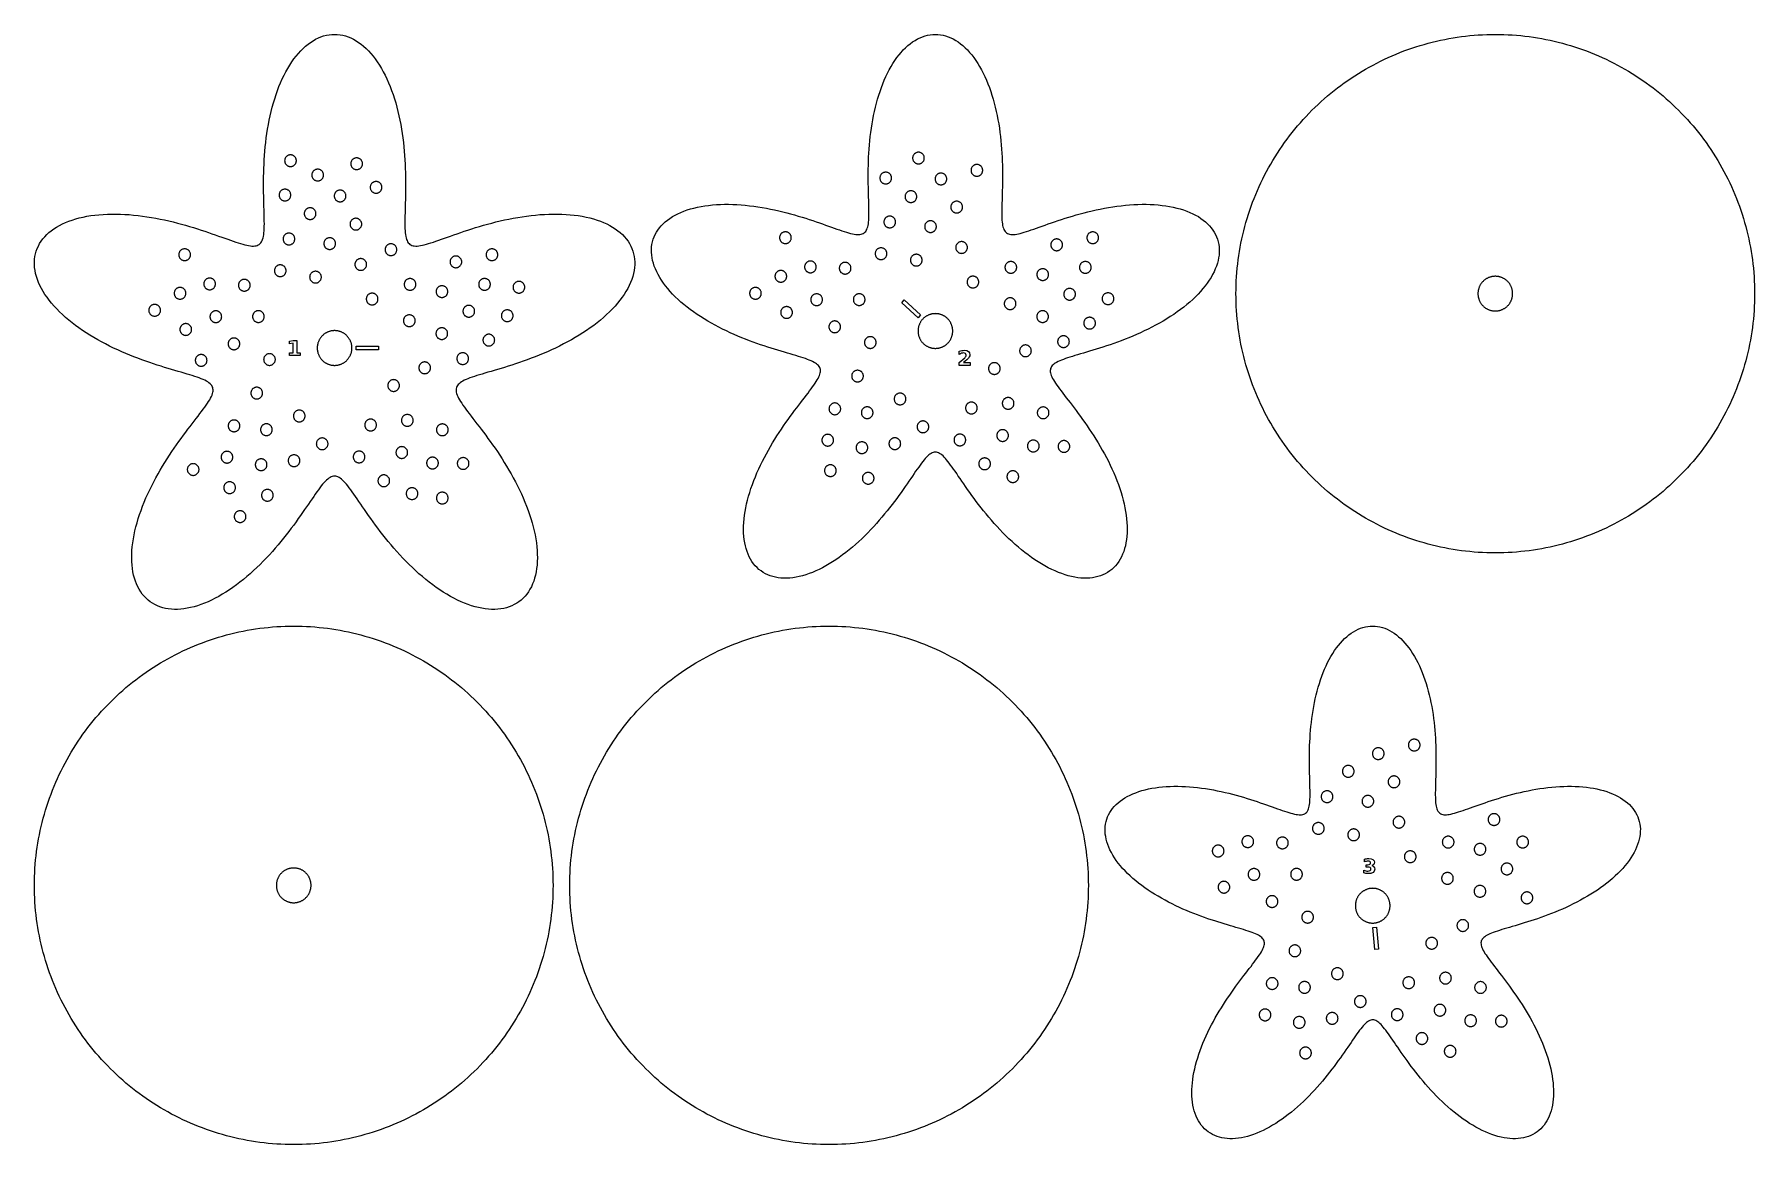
# Model space of a CAD drawing. Header units: millimetres. Extents: x 0 to 411, y 14 to 280.
import ezdxf

# ---------------------------------------------------------------- set-up
doc = ezdxf.new("R2010")
doc.units = ezdxf.units.MM
doc.layers.add('CUT', color=1, linetype='Continuous')
doc.layers.add('ENGRAVE', color=7, linetype='Continuous')

msp = doc.modelspace()

# ---------------------------------------------------------------- linework, layer by layer
at = {"layer": 'CUT'}
for points in [[(122.65, 204.11), (121.67, 203.69), (120.71, 203.29), (119.74, 202.91), (118.78, 202.54), (117.83, 202.18), (116.89, 201.84), (115.96, 201.52), (115.05, 201.21), (114.15, 200.92), (113.27, 200.64), (112.41, 200.37), (111.57, 200.11), (110.75, 199.87), (109.95, 199.63), (109.19, 199.41), (108.44, 199.19), (107.73, 198.98), (107.05, 198.78), (106.4, 198.58), (105.78, 198.39), (105.19, 198.2), (104.64, 198.01), (104.13, 197.83), (103.64, 197.64), (103.2, 197.45), (102.79, 197.27), (102.42, 197.07), (102.09, 196.88), (101.8, 196.67), (101.54, 196.46), (101.32, 196.25), (101.15, 196.02), (101.01, 195.78), (100.91, 195.53), (100.84, 195.27), (100.82, 195), (100.83, 194.71), (100.87, 194.41), (100.96, 194.09), (101.08, 193.75), (101.23, 193.4), (101.41, 193.02), (101.63, 192.63), (101.88, 192.22), (102.16, 191.79), (102.47, 191.33), (102.81, 190.86), (103.17, 190.36), (103.56, 189.84), (103.97, 189.3), (104.4, 188.73), (104.85, 188.14), (105.33, 187.53), (105.82, 186.9), (106.32, 186.24), (106.84, 185.56), (107.37, 184.86), (107.91, 184.14), (108.45, 183.39), (109.01, 182.63), (109.57, 181.84), (110.13, 181.03), (110.69, 180.21), (111.25, 179.36), (111.81, 178.5), (112.36, 177.62), (112.91, 176.72), (113.45, 175.81), (113.98, 174.89), (114.5, 173.96), (115.01, 173.01), (115.5, 172.05), (115.97, 171.08), (116.43, 170.11), (116.86, 169.13), (117.28, 168.15), (117.67, 167.16), (118.04, 166.17), (118.39, 165.18), (118.71, 164.2), (119, 163.22), (119.26, 162.24), (119.5, 161.27), (119.7, 160.3), (119.88, 159.35), (120.02, 158.41), (120.13, 157.48), (120.21, 156.56), (120.25, 155.66), (120.26, 154.78), (120.24, 153.92), (120.18, 153.08), (120.09, 152.27), (119.97, 151.47), (119.81, 150.71), (119.61, 149.97), (119.38, 149.25), (119.12, 148.57), (118.82, 147.92), (118.49, 147.3), (118.13, 146.72), (117.74, 146.16), (117.31, 145.65), (116.86, 145.17), (116.37, 144.73), (115.85, 144.32), (115.31, 143.96), (114.74, 143.63), (114.14, 143.35), (113.52, 143.1), (112.88, 142.9), (112.21, 142.73), (111.52, 142.61), (110.81, 142.53), (110.08, 142.49), (109.33, 142.49), (108.56, 142.54), (107.78, 142.62), (106.99, 142.75), (106.19, 142.91), (105.37, 143.12), (104.54, 143.36), (103.71, 143.64), (102.87, 143.96), (102.02, 144.32), (101.17, 144.71), (100.32, 145.14), (99.47, 145.6), (98.62, 146.09), (97.76, 146.62), (96.92, 147.17), (96.07, 147.75), (95.23, 148.36), (94.4, 148.99), (93.57, 149.65), (92.76, 150.33), (91.95, 151.03), (91.15, 151.75), (90.37, 152.48), (89.6, 153.23), (88.84, 153.99), (88.09, 154.77), (87.36, 155.55), (86.65, 156.34), (85.95, 157.13), (85.27, 157.93), (84.6, 158.73), (83.95, 159.53), (83.32, 160.32), (82.71, 161.11), (82.12, 161.9), (81.54, 162.67), (80.99, 163.44), (80.45, 164.19), (79.92, 164.92), (79.42, 165.64), (78.93, 166.35), (78.47, 167.03), (78.01, 167.69), (77.58, 168.33), (77.16, 168.94), (76.76, 169.52), (76.37, 170.08), (75.99, 170.61), (75.63, 171.11), (75.28, 171.58), (74.95, 172.01), (74.62, 172.41), (74.31, 172.78), (74, 173.11), (73.7, 173.4), (73.41, 173.65), (73.13, 173.87), (72.85, 174.05), (72.58, 174.19), (72.31, 174.29), (72.04, 174.35), (71.77, 174.37), (71.5, 174.35), (71.23, 174.29), (70.96, 174.19), (70.69, 174.05), (70.41, 173.87), (70.13, 173.65), (69.84, 173.4), (69.54, 173.11), (69.23, 172.78), (68.92, 172.41), (68.59, 172.01), (68.26, 171.58), (67.91, 171.11), (67.55, 170.61), (67.17, 170.08), (66.78, 169.52), (66.38, 168.94), (65.96, 168.33), (65.53, 167.69), (65.08, 167.03), (64.61, 166.35), (64.12, 165.64), (63.62, 164.92), (63.1, 164.19), (62.56, 163.44), (62, 162.67), (61.42, 161.9), (60.83, 161.11), (60.22, 160.32), (59.59, 159.53), (58.94, 158.73), (58.27, 157.93), (57.59, 157.13), (56.89, 156.34), (56.18, 155.55), (55.45, 154.77), (54.7, 153.99), (53.95, 153.23), (53.17, 152.48), (52.39, 151.75), (51.59, 151.03), (50.79, 150.33), (49.97, 149.65), (49.14, 148.99), (48.31, 148.36), (47.47, 147.75), (46.63, 147.17), (45.78, 146.62), (44.93, 146.09), (44.07, 145.6), (43.22, 145.14), (42.37, 144.71), (41.52, 144.32), (40.67, 143.96), (39.83, 143.64), (39, 143.36), (38.17, 143.12), (37.35, 142.91), (36.55, 142.75), (35.76, 142.62), (34.98, 142.54), (34.21, 142.49), (33.47, 142.49), (32.74, 142.53), (32.02, 142.61), (31.33, 142.73), (30.67, 142.9), (30.02, 143.1), (29.4, 143.35), (28.8, 143.63), (28.23, 143.96), (27.69, 144.32), (27.17, 144.73), (26.69, 145.17), (26.23, 145.65), (25.8, 146.16), (25.41, 146.72), (25.05, 147.3), (24.72, 147.92), (24.42, 148.57), (24.16, 149.25), (23.93, 149.97), (23.73, 150.71), (23.57, 151.47), (23.45, 152.27), (23.36, 153.08), (23.3, 153.92), (23.28, 154.78), (23.29, 155.66), (23.33, 156.56), (23.41, 157.48), (23.52, 158.41), (23.66, 159.35), (23.84, 160.3), (24.04, 161.27), (24.28, 162.24), (24.54, 163.22), (24.83, 164.2), (25.15, 165.18), (25.5, 166.17), (25.87, 167.16), (26.26, 168.15), (26.68, 169.13), (27.11, 170.11), (27.57, 171.08), (28.05, 172.05), (28.54, 173.01), (29.04, 173.96), (29.56, 174.89), (30.09, 175.81), (30.63, 176.72), (31.18, 177.62), (31.73, 178.5), (32.29, 179.36), (32.85, 180.21), (33.41, 181.03), (33.98, 181.84), (34.53, 182.63), (35.09, 183.39), (35.64, 184.14), (36.17, 184.86), (36.7, 185.56), (37.22, 186.24), (37.73, 186.9), (38.21, 187.53), (38.69, 188.14), (39.14, 188.73), (39.57, 189.3), (39.98, 189.84), (40.37, 190.36), (40.73, 190.86), (41.07, 191.33), (41.38, 191.79), (41.66, 192.22), (41.91, 192.63), (42.13, 193.02), (42.31, 193.4), (42.47, 193.75), (42.58, 194.09), (42.67, 194.41), (42.72, 194.71), (42.73, 195), (42.7, 195.27), (42.64, 195.53), (42.53, 195.78), (42.39, 196.02), (42.22, 196.25), (42, 196.46), (41.74, 196.67), (41.45, 196.88), (41.12, 197.07), (40.75, 197.27), (40.34, 197.45), (39.9, 197.64), (39.42, 197.83), (38.9, 198.01), (38.35, 198.2), (37.76, 198.39), (37.14, 198.58), (36.49, 198.78), (35.81, 198.98), (35.1, 199.19), (34.36, 199.41), (33.59, 199.63), (32.79, 199.87), (31.98, 200.11), (31.14, 200.37), (30.27, 200.64), (29.39, 200.92), (28.49, 201.21), (27.58, 201.52), (26.65, 201.84), (25.71, 202.18), (24.76, 202.54), (23.8, 202.91), (22.84, 203.29), (21.87, 203.69), (20.89, 204.11), (19.92, 204.55), (18.95, 205), (17.99, 205.47), (17.03, 205.96), (16.08, 206.46), (15.14, 206.98), (14.21, 207.51), (13.29, 208.06), (12.39, 208.63), (11.51, 209.21), (10.65, 209.81), (9.82, 210.42), (9, 211.04), (8.21, 211.68), (7.45, 212.33), (6.72, 212.99), (6.02, 213.66), (5.35, 214.34), (4.71, 215.02), (4.11, 215.72), (3.55, 216.42), (3.02, 217.12), (2.53, 217.83), (2.09, 218.55), (1.68, 219.26), (1.32, 219.98), (1, 220.69), (0.72, 221.4), (0.48, 222.11), (0.3, 222.82), (0.15, 223.52), (0.06, 224.22), (0.01, 224.9), (0, 225.58), (0.04, 226.25), (0.13, 226.9), (0.26, 227.55), (0.44, 228.18), (0.67, 228.79), (0.94, 229.39), (1.25, 229.97), (1.61, 230.54), (2.01, 231.08), (2.46, 231.61), (2.94, 232.11), (3.47, 232.59), (4.04, 233.06), (4.65, 233.49), (5.29, 233.91), (5.97, 234.3), (6.68, 234.66), (7.43, 235), (8.21, 235.31), (9.03, 235.6), (9.87, 235.86), (10.73, 236.1), (11.63, 236.31), (12.55, 236.49), (13.49, 236.65), (14.45, 236.77), (15.43, 236.88), (16.42, 236.95), (17.44, 237.01), (18.46, 237.03), (19.5, 237.03), (20.55, 237.01), (21.6, 236.96), (22.66, 236.89), (23.72, 236.8), (24.79, 236.69), (25.86, 236.56), (26.92, 236.4), (27.98, 236.23), (29.04, 236.04), (30.09, 235.84), (31.13, 235.62), (32.17, 235.39), (33.19, 235.15), (34.19, 234.89), (35.19, 234.63), (36.16, 234.35), (37.12, 234.07), (38.06, 233.79), (38.98, 233.5), (39.88, 233.21), (40.76, 232.92), (41.62, 232.63), (42.45, 232.34), (43.25, 232.06), (44.03, 231.78), (44.79, 231.52), (45.52, 231.26), (46.21, 231.01), (46.89, 230.77), (47.53, 230.55), (48.14, 230.34), (48.73, 230.15), (49.28, 229.97), (49.81, 229.82), (50.31, 229.69), (50.78, 229.58), (51.22, 229.49), (51.63, 229.43), (52.02, 229.39), (52.37, 229.39), (52.7, 229.41), (53.01, 229.45), (53.28, 229.53), (53.54, 229.64), (53.76, 229.78), (53.97, 229.96), (54.15, 230.16), (54.31, 230.4), (54.45, 230.68), (54.57, 230.98), (54.67, 231.33), (54.76, 231.7), (54.83, 232.11), (54.88, 232.56), (54.92, 233.04), (54.95, 233.55), (54.97, 234.1), (54.98, 234.69), (54.97, 235.3), (54.97, 235.95), (54.95, 236.63), (54.93, 237.34), (54.91, 238.08), (54.89, 238.86), (54.87, 239.66), (54.85, 240.48), (54.83, 241.34), (54.81, 242.22), (54.8, 243.12), (54.79, 244.04), (54.8, 244.99), (54.81, 245.95), (54.83, 246.94), (54.86, 247.94), (54.9, 248.95), (54.96, 249.97), (55.02, 251.01), (55.11, 252.06), (55.2, 253.11), (55.32, 254.17), (55.45, 255.23), (55.6, 256.3), (55.76, 257.36), (55.95, 258.42), (56.15, 259.47), (56.37, 260.52), (56.61, 261.56), (56.88, 262.59), (57.16, 263.61), (57.46, 264.61), (57.78, 265.6), (58.12, 266.57), (58.48, 267.51), (58.86, 268.44), (59.26, 269.34), (59.68, 270.21), (60.12, 271.06), (60.58, 271.87), (61.05, 272.66), (61.55, 273.41), (62.05, 274.13), (62.58, 274.81), (63.12, 275.46), (63.67, 276.07), (64.24, 276.63), (64.82, 277.16), (65.42, 277.64), (66.02, 278.09), (66.63, 278.48), (67.25, 278.84), (67.89, 279.14), (68.52, 279.4), (69.16, 279.62), (69.81, 279.78), (70.46, 279.9), (71.12, 279.98), (71.77, 280), (72.42, 279.98), (73.08, 279.9), (73.73, 279.78), (74.38, 279.62), (75.02, 279.4), (75.66, 279.14), (76.29, 278.84), (76.91, 278.48), (77.52, 278.09), (78.13, 277.64), (78.72, 277.16), (79.3, 276.63), (79.87, 276.07), (80.42, 275.46), (80.96, 274.81), (81.49, 274.13), (81.99, 273.41), (82.49, 272.66), (82.96, 271.87), (83.42, 271.06), (83.86, 270.21), (84.28, 269.34), (84.68, 268.44), (85.06, 267.51), (85.42, 266.57), (85.76, 265.6), (86.08, 264.61), (86.38, 263.61), (86.67, 262.59), (86.93, 261.56), (87.17, 260.52), (87.39, 259.47), (87.59, 258.42), (87.78, 257.36), (87.94, 256.3), (88.09, 255.23), (88.22, 254.17), (88.34, 253.11), (88.43, 252.06), (88.52, 251.01), (88.59, 249.97), (88.64, 248.95), (88.68, 247.94), (88.71, 246.94), (88.73, 245.95), (88.74, 244.99), (88.75, 244.04), (88.74, 243.12), (88.73, 242.22), (88.71, 241.34), (88.7, 240.48), (88.67, 239.66), (88.65, 238.86), (88.63, 238.08), (88.61, 237.34), (88.59, 236.63), (88.58, 235.95), (88.57, 235.3), (88.57, 234.69), (88.57, 234.1), (88.59, 233.55), (88.62, 233.04), (88.66, 232.56), (88.71, 232.11), (88.78, 231.7), (88.87, 231.33), (88.97, 230.98), (89.09, 230.68), (89.23, 230.4), (89.39, 230.16), (89.57, 229.96), (89.78, 229.78), (90, 229.64), (90.26, 229.53), (90.53, 229.45), (90.84, 229.41), (91.17, 229.39), (91.52, 229.39), (91.91, 229.43), (92.32, 229.49), (92.76, 229.58), (93.23, 229.69), (93.73, 229.82), (94.26, 229.97), (94.81, 230.15), (95.4, 230.34), (96.01, 230.55), (96.66, 230.77), (97.33, 231.01), (98.03, 231.26), (98.75, 231.52), (99.51, 231.78), (100.29, 232.06), (101.09, 232.34), (101.92, 232.63), (102.78, 232.92), (103.66, 233.21), (104.56, 233.5), (105.48, 233.79), (106.42, 234.07), (107.38, 234.35), (108.36, 234.63), (109.35, 234.89), (110.36, 235.15), (111.38, 235.39), (112.41, 235.62), (113.45, 235.84), (114.5, 236.04), (115.56, 236.23), (116.62, 236.4), (117.68, 236.56), (118.75, 236.69), (119.82, 236.8), (120.88, 236.89), (121.94, 236.96), (123, 237.01), (124.04, 237.03), (125.08, 237.03), (126.1, 237.01), (127.12, 236.95), (128.11, 236.88), (129.09, 236.77), (130.05, 236.65), (131, 236.49), (131.91, 236.31), (132.81, 236.1), (133.68, 235.86), (134.52, 235.6), (135.33, 235.31), (136.11, 235), (136.86, 234.66), (137.57, 234.3), (138.25, 233.91), (138.9, 233.49), (139.5, 233.06), (140.07, 232.59), (140.6, 232.11), (141.08, 231.61), (141.53, 231.08), (141.93, 230.54), (142.29, 229.97), (142.6, 229.39), (142.87, 228.79), (143.1, 228.18), (143.28, 227.55), (143.41, 226.9), (143.5, 226.25), (143.54, 225.58), (143.54, 224.9), (143.48, 224.22), (143.39, 223.52), (143.24, 222.82), (143.06, 222.11), (142.82, 221.4), (142.55, 220.69), (142.22, 219.98), (141.86, 219.26), (141.45, 218.55), (141.01, 217.83), (140.52, 217.12), (139.99, 216.42), (139.43, 215.72), (138.83, 215.02), (138.19, 214.34), (137.52, 213.66), (136.82, 212.99), (136.09, 212.33), (135.33, 211.68), (134.54, 211.04), (133.73, 210.42), (132.89, 209.81), (132.03, 209.21), (131.15, 208.63), (130.25, 208.06), (129.33, 207.51), (128.41, 206.98), (127.46, 206.46), (126.51, 205.96), (125.55, 205.47), (124.59, 205), (123.62, 204.55), (122.65, 204.11)], [(263.54, 208.23), (262.62, 207.83), (261.7, 207.45), (260.79, 207.09), (259.88, 206.74), (258.98, 206.4), (258.09, 206.08), (257.22, 205.78), (256.35, 205.49), (255.5, 205.21), (254.67, 204.94), (253.85, 204.69), (253.06, 204.45), (252.28, 204.21), (251.53, 203.99), (250.81, 203.78), (250.11, 203.57), (249.43, 203.38), (248.79, 203.18), (248.17, 203), (247.59, 202.81), (247.03, 202.64), (246.51, 202.46), (246.02, 202.28), (245.57, 202.11), (245.15, 201.93), (244.76, 201.75), (244.41, 201.57), (244.1, 201.38), (243.82, 201.19), (243.58, 200.99), (243.37, 200.79), (243.2, 200.57), (243.07, 200.35), (242.98, 200.11), (242.91, 199.87), (242.89, 199.61), (242.9, 199.34), (242.95, 199.05), (243.02, 198.75), (243.14, 198.43), (243.28, 198.09), (243.46, 197.74), (243.66, 197.37), (243.9, 196.98), (244.16, 196.57), (244.46, 196.14), (244.77, 195.69), (245.12, 195.22), (245.48, 194.73), (245.87, 194.21), (246.28, 193.68), (246.71, 193.12), (247.16, 192.55), (247.62, 191.95), (248.1, 191.33), (248.59, 190.68), (249.09, 190.02), (249.6, 189.34), (250.11, 188.63), (250.64, 187.91), (251.17, 187.16), (251.7, 186.4), (252.23, 185.62), (252.76, 184.82), (253.29, 184), (253.81, 183.17), (254.33, 182.32), (254.84, 181.46), (255.34, 180.59), (255.83, 179.7), (256.31, 178.81), (256.78, 177.9), (257.22, 176.99), (257.65, 176.07), (258.07, 175.14), (258.46, 174.21), (258.83, 173.28), (259.18, 172.35), (259.51, 171.41), (259.81, 170.48), (260.09, 169.55), (260.34, 168.62), (260.56, 167.7), (260.75, 166.79), (260.92, 165.89), (261.05, 165), (261.16, 164.12), (261.23, 163.25), (261.27, 162.4), (261.29, 161.57), (261.26, 160.76), (261.21, 159.96), (261.12, 159.19), (261, 158.44), (260.85, 157.72), (260.67, 157.02), (260.45, 156.34), (260.2, 155.7), (259.92, 155.08), (259.61, 154.5), (259.27, 153.94), (258.9, 153.42), (258.49, 152.93), (258.06, 152.48), (257.6, 152.06), (257.11, 151.68), (256.6, 151.33), (256.06, 151.03), (255.5, 150.76), (254.91, 150.52), (254.3, 150.33), (253.66, 150.18), (253.01, 150.06), (252.34, 149.98), (251.65, 149.95), (250.94, 149.95), (250.22, 149.99), (249.48, 150.07), (248.73, 150.19), (247.97, 150.35), (247.2, 150.54), (246.42, 150.77), (245.63, 151.04), (244.83, 151.34), (244.03, 151.68), (243.23, 152.05), (242.42, 152.45), (241.62, 152.89), (240.81, 153.35), (240, 153.85), (239.2, 154.37), (238.4, 154.92), (237.61, 155.5), (236.82, 156.1), (236.04, 156.72), (235.27, 157.36), (234.5, 158.02), (233.75, 158.7), (233.01, 159.4), (232.28, 160.11), (231.56, 160.83), (230.86, 161.56), (230.17, 162.3), (229.49, 163.04), (228.83, 163.8), (228.19, 164.55), (227.56, 165.31), (226.94, 166.06), (226.35, 166.81), (225.77, 167.56), (225.21, 168.3), (224.66, 169.03), (224.14, 169.76), (223.63, 170.47), (223.13, 171.16), (222.66, 171.84), (222.2, 172.51), (221.75, 173.15), (221.33, 173.78), (220.91, 174.38), (220.52, 174.96), (220.14, 175.52), (219.77, 176.04), (219.41, 176.54), (219.07, 177.02), (218.74, 177.46), (218.42, 177.87), (218.12, 178.25), (217.82, 178.59), (217.53, 178.9), (217.25, 179.18), (216.97, 179.42), (216.71, 179.62), (216.44, 179.79), (216.18, 179.92), (215.93, 180.02), (215.67, 180.08), (215.42, 180.09), (215.17, 180.08), (214.91, 180.02), (214.66, 179.92), (214.4, 179.79), (214.13, 179.62), (213.87, 179.42), (213.59, 179.18), (213.31, 178.9), (213.02, 178.59), (212.72, 178.25), (212.42, 177.87), (212.1, 177.46), (211.77, 177.02), (211.43, 176.54), (211.07, 176.04), (210.71, 175.52), (210.32, 174.96), (209.93, 174.38), (209.52, 173.78), (209.09, 173.15), (208.64, 172.51), (208.19, 171.84), (207.71, 171.16), (207.22, 170.47), (206.71, 169.76), (206.18, 169.03), (205.63, 168.3), (205.07, 167.56), (204.49, 166.81), (203.9, 166.06), (203.28, 165.31), (202.66, 164.55), (202.01, 163.8), (201.35, 163.04), (200.67, 162.3), (199.98, 161.56), (199.28, 160.83), (198.56, 160.11), (197.83, 159.4), (197.09, 158.7), (196.34, 158.02), (195.57, 157.36), (194.8, 156.72), (194.02, 156.1), (193.23, 155.5), (192.44, 154.92), (191.64, 154.37), (190.84, 153.85), (190.03, 153.35), (189.22, 152.89), (188.42, 152.45), (187.61, 152.05), (186.81, 151.68), (186.01, 151.34), (185.21, 151.04), (184.42, 150.77), (183.64, 150.54), (182.87, 150.35), (182.11, 150.19), (181.36, 150.07), (180.62, 149.99), (179.9, 149.95), (179.19, 149.95), (178.5, 149.98), (177.83, 150.06), (177.18, 150.18), (176.54, 150.33), (175.93, 150.52), (175.35, 150.76), (174.78, 151.03), (174.24, 151.33), (173.73, 151.68), (173.24, 152.06), (172.78, 152.48), (172.35, 152.93), (171.95, 153.42), (171.57, 153.94), (171.23, 154.5), (170.92, 155.08), (170.64, 155.7), (170.39, 156.34), (170.17, 157.02), (169.99, 157.72), (169.84, 158.44), (169.72, 159.19), (169.63, 159.96), (169.58, 160.76), (169.56, 161.57), (169.57, 162.4), (169.61, 163.25), (169.68, 164.12), (169.79, 165), (169.92, 165.89), (170.09, 166.79), (170.28, 167.7), (170.5, 168.62), (170.75, 169.55), (171.03, 170.48), (171.33, 171.41), (171.66, 172.35), (172.01, 173.28), (172.38, 174.21), (172.77, 175.14), (173.19, 176.07), (173.62, 176.99), (174.07, 177.9), (174.53, 178.81), (175.01, 179.7), (175.5, 180.59), (176, 181.46), (176.51, 182.32), (177.03, 183.17), (177.55, 184), (178.08, 184.82), (178.61, 185.62), (179.14, 186.4), (179.67, 187.16), (180.2, 187.91), (180.73, 188.63), (181.24, 189.34), (181.75, 190.02), (182.26, 190.68), (182.75, 191.33), (183.22, 191.95), (183.68, 192.55), (184.13, 193.12), (184.56, 193.68), (184.97, 194.21), (185.36, 194.73), (185.72, 195.22), (186.07, 195.69), (186.38, 196.14), (186.68, 196.57), (186.94, 196.98), (187.18, 197.37), (187.38, 197.74), (187.56, 198.09), (187.7, 198.43), (187.82, 198.75), (187.9, 199.05), (187.94, 199.34), (187.95, 199.61), (187.93, 199.87), (187.87, 200.11), (187.77, 200.35), (187.64, 200.57), (187.47, 200.79), (187.26, 200.99), (187.02, 201.19), (186.74, 201.38), (186.43, 201.57), (186.08, 201.75), (185.7, 201.93), (185.27, 202.11), (184.82, 202.28), (184.33, 202.46), (183.81, 202.64), (183.26, 202.81), (182.67, 203), (182.05, 203.18), (181.41, 203.38), (180.74, 203.57), (180.03, 203.78), (179.31, 203.99), (178.56, 204.21), (177.78, 204.45), (176.99, 204.69), (176.17, 204.94), (175.34, 205.21), (174.49, 205.49), (173.63, 205.78), (172.75, 206.08), (171.86, 206.4), (170.96, 206.74), (170.05, 207.09), (169.14, 207.45), (168.22, 207.83), (167.3, 208.23), (166.38, 208.64), (165.47, 209.07), (164.55, 209.51), (163.65, 209.97), (162.75, 210.45), (161.86, 210.94), (160.98, 211.44), (160.11, 211.97), (159.26, 212.5), (158.43, 213.05), (157.62, 213.62), (156.82, 214.19), (156.05, 214.78), (155.31, 215.38), (154.59, 216), (153.9, 216.62), (153.23, 217.25), (152.6, 217.9), (152, 218.55), (151.43, 219.2), (150.9, 219.86), (150.4, 220.53), (149.94, 221.2), (149.51, 221.88), (149.13, 222.55), (148.79, 223.23), (148.48, 223.91), (148.22, 224.58), (148, 225.25), (147.82, 225.92), (147.69, 226.58), (147.59, 227.24), (147.55, 227.89), (147.54, 228.53), (147.58, 229.16), (147.66, 229.78), (147.79, 230.39), (147.96, 230.99), (148.17, 231.57), (148.43, 232.13), (148.72, 232.68), (149.06, 233.22), (149.44, 233.73), (149.87, 234.23), (150.33, 234.71), (150.83, 235.16), (151.36, 235.6), (151.94, 236.01), (152.54, 236.41), (153.19, 236.77), (153.86, 237.12), (154.57, 237.44), (155.31, 237.74), (156.08, 238.01), (156.87, 238.26), (157.69, 238.48), (158.54, 238.68), (159.41, 238.85), (160.3, 239), (161.21, 239.12), (162.13, 239.22), (163.08, 239.29), (164.03, 239.34), (165, 239.36), (165.98, 239.36), (166.97, 239.34), (167.97, 239.3), (168.97, 239.23), (169.98, 239.14), (170.99, 239.04), (172, 238.91), (173, 238.77), (174.01, 238.61), (175.01, 238.43), (176, 238.24), (176.99, 238.03), (177.96, 237.81), (178.93, 237.58), (179.88, 237.34), (180.82, 237.09), (181.74, 236.83), (182.65, 236.56), (183.54, 236.29), (184.41, 236.02), (185.26, 235.75), (186.09, 235.47), (186.9, 235.2), (187.69, 234.93), (188.45, 234.66), (189.19, 234.4), (189.9, 234.14), (190.59, 233.9), (191.25, 233.66), (191.88, 233.44), (192.49, 233.23), (193.07, 233.03), (193.63, 232.85), (194.15, 232.69), (194.65, 232.54), (195.12, 232.42), (195.57, 232.31), (195.98, 232.23), (196.37, 232.17), (196.74, 232.14), (197.07, 232.13), (197.39, 232.15), (197.67, 232.19), (197.94, 232.27), (198.17, 232.37), (198.39, 232.51), (198.58, 232.67), (198.76, 232.87), (198.91, 233.09), (199.04, 233.35), (199.15, 233.64), (199.25, 233.96), (199.33, 234.32), (199.4, 234.71), (199.45, 235.13), (199.49, 235.59), (199.51, 236.07), (199.53, 236.59), (199.54, 237.14), (199.53, 237.73), (199.53, 238.34), (199.51, 238.98), (199.5, 239.66), (199.48, 240.36), (199.46, 241.09), (199.43, 241.84), (199.41, 242.63), (199.4, 243.43), (199.38, 244.26), (199.37, 245.12), (199.36, 245.99), (199.37, 246.89), (199.38, 247.8), (199.4, 248.73), (199.42, 249.67), (199.46, 250.63), (199.52, 251.6), (199.58, 252.58), (199.66, 253.57), (199.75, 254.57), (199.86, 255.57), (199.98, 256.57), (200.12, 257.58), (200.28, 258.59), (200.46, 259.59), (200.65, 260.59), (200.86, 261.58), (201.09, 262.56), (201.33, 263.54), (201.6, 264.5), (201.88, 265.45), (202.19, 266.38), (202.51, 267.29), (202.85, 268.19), (203.21, 269.06), (203.59, 269.91), (203.99, 270.74), (204.4, 271.54), (204.84, 272.31), (205.29, 273.06), (205.75, 273.77), (206.23, 274.45), (206.73, 275.09), (207.24, 275.71), (207.76, 276.28), (208.3, 276.82), (208.85, 277.31), (209.41, 277.77), (209.98, 278.19), (210.56, 278.57), (211.15, 278.9), (211.75, 279.19), (212.35, 279.44), (212.96, 279.64), (213.57, 279.8), (214.18, 279.91), (214.8, 279.98), (215.42, 280), (216.04, 279.98), (216.66, 279.91), (217.27, 279.8), (217.88, 279.64), (218.49, 279.44), (219.1, 279.19), (219.69, 278.9), (220.28, 278.57), (220.86, 278.19), (221.43, 277.77), (221.99, 277.31), (222.54, 276.82), (223.08, 276.28), (223.6, 275.71), (224.11, 275.09), (224.61, 274.45), (225.09, 273.77), (225.56, 273.06), (226, 272.31), (226.44, 271.54), (226.85, 270.74), (227.25, 269.91), (227.63, 269.06), (227.99, 268.19), (228.33, 267.29), (228.65, 266.38), (228.96, 265.45), (229.24, 264.5), (229.51, 263.54), (229.75, 262.56), (229.98, 261.58), (230.19, 260.59), (230.39, 259.59), (230.56, 258.59), (230.72, 257.58), (230.86, 256.57), (230.98, 255.57), (231.09, 254.57), (231.18, 253.57), (231.26, 252.58), (231.32, 251.6), (231.38, 250.63), (231.42, 249.67), (231.45, 248.73), (231.46, 247.8), (231.47, 246.89), (231.48, 245.99), (231.47, 245.12), (231.46, 244.26), (231.45, 243.43), (231.43, 242.63), (231.41, 241.84), (231.38, 241.09), (231.36, 240.36), (231.34, 239.66), (231.33, 238.98), (231.31, 238.34), (231.31, 237.73), (231.31, 237.14), (231.31, 236.59), (231.33, 236.07), (231.35, 235.59), (231.39, 235.13), (231.44, 234.71), (231.51, 234.32), (231.59, 233.96), (231.69, 233.64), (231.8, 233.35), (231.93, 233.09), (232.08, 232.87), (232.26, 232.67), (232.45, 232.51), (232.67, 232.37), (232.9, 232.27), (233.17, 232.19), (233.45, 232.15), (233.77, 232.13), (234.1, 232.14), (234.47, 232.17), (234.86, 232.23), (235.27, 232.31), (235.72, 232.42), (236.19, 232.54), (236.69, 232.69), (237.21, 232.85), (237.77, 233.03), (238.35, 233.23), (238.96, 233.44), (239.59, 233.66), (240.25, 233.9), (240.94, 234.14), (241.65, 234.4), (242.39, 234.66), (243.15, 234.93), (243.94, 235.2), (244.75, 235.47), (245.58, 235.75), (246.43, 236.02), (247.3, 236.29), (248.19, 236.56), (249.1, 236.83), (250.02, 237.09), (250.96, 237.34), (251.91, 237.58), (252.88, 237.81), (253.85, 238.03), (254.84, 238.24), (255.83, 238.43), (256.83, 238.61), (257.84, 238.77), (258.84, 238.91), (259.85, 239.04), (260.86, 239.14), (261.87, 239.23), (262.87, 239.3), (263.87, 239.34), (264.86, 239.36), (265.84, 239.36), (266.81, 239.34), (267.77, 239.29), (268.71, 239.22), (269.64, 239.12), (270.54, 239), (271.43, 238.85), (272.3, 238.68), (273.15, 238.48), (273.97, 238.26), (274.76, 238.01), (275.53, 237.74), (276.27, 237.44), (276.98, 237.12), (277.65, 236.77), (278.3, 236.41), (278.91, 236.01), (279.48, 235.6), (280.02, 235.16), (280.51, 234.71), (280.98, 234.23), (281.4, 233.73), (281.78, 233.22), (282.12, 232.68), (282.41, 232.13), (282.67, 231.57), (282.88, 230.99), (283.05, 230.39), (283.18, 229.78), (283.26, 229.16), (283.3, 228.53), (283.29, 227.89), (283.25, 227.24), (283.15, 226.58), (283.02, 225.92), (282.84, 225.25), (282.62, 224.58), (282.36, 223.91), (282.05, 223.23), (281.71, 222.55), (281.33, 221.88), (280.9, 221.2), (280.44, 220.53), (279.94, 219.86), (279.41, 219.2), (278.84, 218.55), (278.24, 217.9), (277.61, 217.25), (276.95, 216.62), (276.25, 216), (275.53, 215.38), (274.79, 214.78), (274.02, 214.19), (273.22, 213.62), (272.41, 213.05), (271.58, 212.5), (270.73, 211.97), (269.86, 211.44), (268.98, 210.94), (268.09, 210.45), (267.19, 209.97), (266.29, 209.51), (265.37, 209.07), (264.46, 208.64), (263.54, 208.23)], [(411.29, 216.99), (411.27, 215.97), (411.22, 214.96), (411.17, 213.95), (411.09, 212.93), (411, 211.92), (410.89, 210.91), (410.77, 209.91), (410.63, 208.9), (410.47, 207.9), (410.3, 206.9), (410.11, 205.9), (409.9, 204.91), (409.68, 203.92), (409.44, 202.94), (409.19, 201.95), (408.92, 200.98), (408.63, 200), (408.33, 199.03), (408.01, 198.07), (407.68, 197.11), (407.33, 196.16), (406.96, 195.21), (406.58, 194.27), (406.18, 193.34), (405.77, 192.41), (405.35, 191.49), (404.91, 190.58), (404.45, 189.67), (403.98, 188.77), (403.49, 187.88), (402.99, 187), (402.48, 186.13), (401.95, 185.26), (401.41, 184.4), (400.85, 183.55), (400.28, 182.72), (399.7, 181.89), (399.1, 181.07), (398.49, 180.26), (397.86, 179.46), (397.23, 178.67), (396.58, 177.89), (395.91, 177.12), (395.24, 176.36), (394.55, 175.62), (393.85, 174.88), (393.14, 174.16), (392.42, 173.45), (391.68, 172.75), (390.94, 172.06), (390.18, 171.39), (389.41, 170.72), (388.63, 170.07), (387.84, 169.44), (387.04, 168.81), (386.23, 168.2), (385.41, 167.6), (384.58, 167.02), (383.74, 166.45), (382.9, 165.89), (382.04, 165.35), (381.17, 164.82), (380.3, 164.31), (379.42, 163.81), (378.53, 163.32), (377.63, 162.85), (376.72, 162.39), (375.81, 161.95), (374.89, 161.53), (373.96, 161.12), (373.03, 160.72), (372.09, 160.34), (371.14, 159.97), (370.19, 159.62), (369.23, 159.29), (368.27, 158.97), (367.3, 158.67), (366.32, 158.38), (365.35, 158.11), (364.36, 157.86), (363.38, 157.62), (362.39, 157.4), (361.4, 157.19), (360.4, 157), (359.4, 156.83), (358.4, 156.67), (357.39, 156.53), (356.39, 156.41), (355.38, 156.3), (354.37, 156.21), (353.35, 156.13), (352.34, 156.07), (351.33, 156.03), (350.31, 156.01), (349.3, 156), (348.29, 156.01), (347.27, 156.03), (346.26, 156.07), (345.24, 156.13), (344.23, 156.21), (343.22, 156.3), (342.21, 156.41), (341.21, 156.53), (340.2, 156.67), (339.2, 156.83), (338.2, 157), (337.2, 157.19), (336.21, 157.4), (335.22, 157.62), (334.23, 157.86), (333.25, 158.11), (332.28, 158.38), (331.3, 158.67), (330.33, 158.97), (329.37, 159.29), (328.41, 159.62), (327.46, 159.97), (326.51, 160.34), (325.57, 160.72), (324.64, 161.12), (323.71, 161.53), (322.79, 161.95), (321.88, 162.39), (320.97, 162.85), (320.07, 163.32), (319.18, 163.81), (318.3, 164.31), (317.43, 164.82), (316.56, 165.35), (315.7, 165.89), (314.85, 166.45), (314.02, 167.02), (313.19, 167.6), (312.37, 168.2), (311.56, 168.81), (310.76, 169.44), (309.97, 170.07), (309.19, 170.72), (308.42, 171.39), (307.66, 172.06), (306.92, 172.75), (306.18, 173.45), (305.46, 174.16), (304.75, 174.88), (304.05, 175.62), (303.36, 176.36), (302.69, 177.12), (302.02, 177.89), (301.37, 178.67), (300.74, 179.46), (300.11, 180.26), (299.5, 181.07), (298.9, 181.89), (298.32, 182.72), (297.75, 183.55), (297.19, 184.4), (296.65, 185.26), (296.12, 186.13), (295.61, 187), (295.11, 187.88), (294.62, 188.77), (294.15, 189.67), (293.69, 190.58), (293.25, 191.49), (292.83, 192.41), (292.41, 193.34), (292.02, 194.27), (291.64, 195.21), (291.27, 196.16), (290.92, 197.11), (290.59, 198.07), (290.27, 199.03), (289.97, 200), (289.68, 200.98), (289.41, 201.95), (289.16, 202.94), (288.92, 203.92), (288.7, 204.91), (288.49, 205.9), (288.3, 206.9), (288.13, 207.9), (287.97, 208.9), (287.83, 209.91), (287.71, 210.91), (287.6, 211.92), (287.51, 212.93), (287.43, 213.95), (287.37, 214.96), (287.33, 215.97), (287.31, 216.99), (287.3, 218), (287.31, 219.01), (287.33, 220.03), (287.37, 221.04), (287.43, 222.05), (287.51, 223.07), (287.6, 224.08), (287.71, 225.09), (287.83, 226.09), (287.97, 227.1), (288.13, 228.1), (288.3, 229.1), (288.49, 230.1), (288.7, 231.09), (288.92, 232.08), (289.16, 233.06), (289.41, 234.05), (289.68, 235.02), (289.97, 236), (290.27, 236.97), (290.59, 237.93), (290.92, 238.89), (291.27, 239.84), (291.64, 240.79), (292.02, 241.73), (292.41, 242.66), (292.83, 243.59), (293.25, 244.51), (293.69, 245.42), (294.15, 246.33), (294.62, 247.23), (295.11, 248.12), (295.61, 249), (296.12, 249.87), (296.65, 250.74), (297.19, 251.6), (297.75, 252.45), (298.32, 253.28), (298.9, 254.11), (299.5, 254.93), (300.11, 255.74), (300.74, 256.54), (301.37, 257.33), (302.02, 258.11), (302.69, 258.88), (303.36, 259.64), (304.05, 260.38), (304.75, 261.12), (305.46, 261.84), (306.18, 262.55), (306.92, 263.25), (307.66, 263.94), (308.42, 264.61), (309.19, 265.28), (309.97, 265.93), (310.76, 266.56), (311.56, 267.19), (312.37, 267.8), (313.19, 268.4), (314.02, 268.98), (314.85, 269.55), (315.7, 270.11), (316.56, 270.65), (317.43, 271.18), (318.3, 271.69), (319.18, 272.19), (320.07, 272.68), (320.97, 273.15), (321.88, 273.61), (322.79, 274.05), (323.71, 274.47), (324.64, 274.88), (325.57, 275.28), (326.51, 275.66), (327.46, 276.03), (328.41, 276.38), (329.37, 276.71), (330.33, 277.03), (331.3, 277.33), (332.28, 277.62), (333.25, 277.89), (334.23, 278.14), (335.22, 278.38), (336.21, 278.6), (337.2, 278.81), (338.2, 279), (339.2, 279.17), (340.2, 279.33), (341.21, 279.47), (342.21, 279.59), (343.22, 279.7), (344.23, 279.79), (345.24, 279.87), (346.26, 279.93), (347.27, 279.97), (348.29, 279.99), (349.3, 280), (350.31, 279.99), (351.33, 279.97), (352.34, 279.93), (353.35, 279.87), (354.37, 279.79), (355.38, 279.7), (356.39, 279.59), (357.39, 279.47), (358.4, 279.33), (359.4, 279.17), (360.4, 279), (361.4, 278.81), (362.39, 278.6), (363.38, 278.38), (364.36, 278.14), (365.35, 277.89), (366.32, 277.62), (367.3, 277.33), (368.27, 277.03), (369.23, 276.71), (370.19, 276.38), (371.14, 276.03), (372.09, 275.66), (373.03, 275.28), (373.96, 274.88), (374.89, 274.47), (375.81, 274.05), (376.72, 273.61), (377.63, 273.15), (378.53, 272.68), (379.42, 272.19), (380.3, 271.69), (381.17, 271.18), (382.04, 270.65), (382.9, 270.11), (383.74, 269.55), (384.58, 268.98), (385.41, 268.4), (386.23, 267.8), (387.04, 267.19), (387.84, 266.56), (388.63, 265.93), (389.41, 265.28), (390.18, 264.61), (390.94, 263.94), (391.68, 263.25), (392.42, 262.55), (393.14, 261.84), (393.85, 261.12), (394.55, 260.38), (395.24, 259.64), (395.91, 258.88), (396.58, 258.11), (397.23, 257.33), (397.86, 256.54), (398.49, 255.74), (399.1, 254.93), (399.7, 254.11), (400.28, 253.28), (400.85, 252.45), (401.41, 251.6), (401.95, 250.74), (402.48, 249.87), (402.99, 249), (403.49, 248.12), (403.98, 247.23), (404.45, 246.33), (404.91, 245.42), (405.35, 244.51), (405.77, 243.59), (406.18, 242.66), (406.58, 241.73), (406.96, 240.79), (407.33, 239.84), (407.68, 238.89), (408.01, 237.93), (408.33, 236.97), (408.63, 236), (408.92, 235.02), (409.19, 234.05), (409.44, 233.06), (409.68, 232.08), (409.9, 231.09), (410.11, 230.1), (410.3, 229.1), (410.47, 228.1), (410.63, 227.1), (410.77, 226.09), (410.89, 225.09), (411, 224.08), (411.09, 223.07), (411.17, 222.05), (411.22, 221.04), (411.27, 220.03), (411.29, 219.01), (411.3, 218), (411.29, 216.99)], [(62.53, 249.25), (62.57, 249.36), (62.6, 249.46), (62.62, 249.57), (62.63, 249.68), (62.63, 249.79), (62.63, 249.9), (62.62, 250.01), (62.6, 250.12), (62.57, 250.22), (62.53, 250.33), (62.48, 250.43), (62.43, 250.52), (62.37, 250.61), (62.3, 250.7), (62.22, 250.78), (62.14, 250.85), (62.06, 250.92), (61.97, 250.98), (61.87, 251.04), (61.77, 251.08), (61.67, 251.12), (61.56, 251.15), (61.45, 251.17), (61.34, 251.19), (61.23, 251.19), (61.12, 251.19), (61.02, 251.17), (60.91, 251.15), (60.8, 251.12), (60.7, 251.08), (60.6, 251.04), (60.5, 250.98), (60.41, 250.92), (60.33, 250.85), (60.24, 250.78), (60.17, 250.7), (60.1, 250.61), (60.04, 250.52), (59.99, 250.43), (59.94, 250.33), (59.9, 250.22), (59.87, 250.12), (59.85, 250.01), (59.84, 249.9), (59.83, 249.79), (59.84, 249.68), (59.85, 249.57), (59.87, 249.46), (59.9, 249.36), (59.94, 249.25), (59.99, 249.15), (60.04, 249.06), (60.1, 248.97), (60.17, 248.88), (60.24, 248.8), (60.33, 248.73), (60.41, 248.66), (60.5, 248.6), (60.6, 248.54), (60.7, 248.5), (60.8, 248.46), (60.91, 248.43), (61.02, 248.41), (61.12, 248.39), (61.23, 248.39), (61.34, 248.39), (61.45, 248.41), (61.56, 248.43), (61.67, 248.46), (61.77, 248.5), (61.87, 248.54), (61.97, 248.6), (62.06, 248.66), (62.14, 248.73), (62.22, 248.8), (62.3, 248.88), (62.37, 248.97), (62.43, 249.06), (62.48, 249.15), (62.53, 249.25)], [(212.68, 249.88), (212.72, 249.99), (212.75, 250.09), (212.77, 250.2), (212.78, 250.31), (212.78, 250.42), (212.78, 250.53), (212.77, 250.64), (212.75, 250.75), (212.72, 250.85), (212.68, 250.95), (212.63, 251.05), (212.58, 251.15), (212.52, 251.24), (212.45, 251.33), (212.37, 251.41), (212.29, 251.48), (212.21, 251.55), (212.12, 251.61), (212.02, 251.67), (211.92, 251.71), (211.82, 251.75), (211.71, 251.78), (211.6, 251.8), (211.49, 251.81), (211.38, 251.82), (211.27, 251.81), (211.17, 251.8), (211.06, 251.78), (210.95, 251.75), (210.85, 251.71), (210.75, 251.67), (210.65, 251.61), (210.56, 251.55), (210.48, 251.48), (210.39, 251.41), (210.32, 251.33), (210.25, 251.24), (210.19, 251.15), (210.14, 251.05), (210.09, 250.95), (210.05, 250.85), (210.02, 250.75), (210, 250.64), (209.99, 250.53), (209.98, 250.42), (209.99, 250.31), (210, 250.2), (210.02, 250.09), (210.05, 249.99), (210.09, 249.88), (210.14, 249.78), (210.19, 249.69), (210.25, 249.6), (210.32, 249.51), (210.39, 249.43), (210.48, 249.35), (210.56, 249.29), (210.65, 249.23), (210.75, 249.17), (210.85, 249.13), (210.95, 249.09), (211.06, 249.06), (211.17, 249.04), (211.27, 249.02), (211.38, 249.02), (211.49, 249.02), (211.6, 249.04), (211.71, 249.06), (211.82, 249.09), (211.92, 249.13), (212.02, 249.17), (212.12, 249.23), (212.21, 249.29), (212.29, 249.35), (212.37, 249.43), (212.45, 249.51), (212.52, 249.6), (212.58, 249.69), (212.63, 249.78), (212.68, 249.88)], [(69.03, 245.82), (69.07, 245.92), (69.1, 246.03), (69.12, 246.13), (69.13, 246.24), (69.13, 246.35), (69.13, 246.46), (69.12, 246.57), (69.1, 246.68), (69.07, 246.79), (69.03, 246.89), (68.98, 246.99), (68.93, 247.08), (68.87, 247.18), (68.8, 247.26), (68.72, 247.34), (68.64, 247.42), (68.56, 247.49), (68.47, 247.55), (68.37, 247.6), (68.27, 247.65), (68.17, 247.68), (68.06, 247.71), (67.95, 247.74), (67.84, 247.75), (67.73, 247.75), (67.62, 247.75), (67.52, 247.74), (67.41, 247.71), (67.3, 247.68), (67.2, 247.65), (67.1, 247.6), (67, 247.55), (66.91, 247.49), (66.83, 247.42), (66.74, 247.34), (66.67, 247.26), (66.6, 247.18), (66.54, 247.08), (66.49, 246.99), (66.44, 246.89), (66.4, 246.79), (66.37, 246.68), (66.35, 246.57), (66.34, 246.46), (66.33, 246.35), (66.34, 246.24), (66.35, 246.13), (66.37, 246.03), (66.4, 245.92), (66.44, 245.82), (66.49, 245.72), (66.54, 245.62), (66.6, 245.53), (66.67, 245.44), (66.74, 245.36), (66.83, 245.29), (66.91, 245.22), (67, 245.16), (67.1, 245.11), (67.2, 245.06), (67.3, 245.02), (67.41, 244.99), (67.52, 244.97), (67.62, 244.96), (67.73, 244.95), (67.84, 244.96), (67.95, 244.97), (68.06, 244.99), (68.17, 245.02), (68.27, 245.06), (68.37, 245.11), (68.47, 245.16), (68.56, 245.22), (68.64, 245.29), (68.72, 245.36), (68.8, 245.44), (68.87, 245.53), (68.93, 245.62), (68.98, 245.72), (69.03, 245.82)], [(78.34, 248.53), (78.38, 248.63), (78.41, 248.74), (78.43, 248.84), (78.44, 248.95), (78.44, 249.06), (78.44, 249.17), (78.43, 249.28), (78.41, 249.39), (78.38, 249.49), (78.34, 249.6), (78.29, 249.7), (78.24, 249.79), (78.18, 249.89), (78.11, 249.97), (78.03, 250.05), (77.95, 250.13), (77.87, 250.19), (77.78, 250.26), (77.68, 250.31), (77.58, 250.36), (77.48, 250.39), (77.37, 250.42), (77.26, 250.45), (77.15, 250.46), (77.04, 250.46), (76.93, 250.46), (76.82, 250.45), (76.72, 250.42), (76.61, 250.39), (76.51, 250.36), (76.41, 250.31), (76.31, 250.26), (76.22, 250.19), (76.13, 250.13), (76.05, 250.05), (75.98, 249.97), (75.91, 249.89), (75.85, 249.79), (75.8, 249.7), (75.75, 249.6), (75.71, 249.49), (75.68, 249.39), (75.66, 249.28), (75.65, 249.17), (75.64, 249.06), (75.65, 248.95), (75.66, 248.84), (75.68, 248.74), (75.71, 248.63), (75.75, 248.53), (75.8, 248.43), (75.85, 248.33), (75.91, 248.24), (75.98, 248.15), (76.05, 248.07), (76.13, 248), (76.22, 247.93), (76.31, 247.87), (76.41, 247.81), (76.51, 247.77), (76.61, 247.73), (76.72, 247.7), (76.82, 247.68), (76.93, 247.67), (77.04, 247.66), (77.15, 247.67), (77.26, 247.68), (77.37, 247.7), (77.48, 247.73), (77.58, 247.77), (77.68, 247.81), (77.78, 247.87), (77.87, 247.93), (77.95, 248), (78.03, 248.07), (78.11, 248.15), (78.18, 248.24), (78.24, 248.33), (78.29, 248.43), (78.34, 248.53)], [(204.88, 245.22), (204.91, 245.32), (204.94, 245.43), (204.95, 245.54), (204.95, 245.65), (204.95, 245.76), (204.94, 245.87), (204.91, 245.98), (204.88, 246.08), (204.85, 246.19), (204.8, 246.29), (204.75, 246.38), (204.69, 246.47), (204.62, 246.56), (204.54, 246.64), (204.46, 246.71), (204.38, 246.78), (204.28, 246.84), (204.19, 246.9), (204.09, 246.94), (203.99, 246.98), (203.88, 247.01), (203.77, 247.03), (203.66, 247.05), (203.55, 247.05), (203.44, 247.05), (203.33, 247.03), (203.23, 247.01), (203.12, 246.98), (203.02, 246.94), (202.92, 246.9), (202.82, 246.84), (202.73, 246.78), (202.64, 246.71), (202.56, 246.64), (202.49, 246.56), (202.42, 246.47), (202.36, 246.38), (202.31, 246.29), (202.26, 246.19), (202.22, 246.08), (202.19, 245.98), (202.17, 245.87), (202.16, 245.76), (202.15, 245.65), (202.16, 245.54), (202.17, 245.43), (202.19, 245.32), (202.22, 245.22), (202.26, 245.11), (202.31, 245.01), (202.36, 244.92), (202.42, 244.83), (202.49, 244.74), (202.56, 244.66), (202.64, 244.59), (202.73, 244.52), (202.82, 244.46), (202.92, 244.4), (203.02, 244.36), (203.12, 244.32), (203.23, 244.29), (203.33, 244.27), (203.44, 244.25), (203.55, 244.25), (203.66, 244.25), (203.77, 244.27), (203.88, 244.29), (203.99, 244.32), (204.09, 244.36), (204.19, 244.4), (204.28, 244.46), (204.38, 244.52), (204.46, 244.59), (204.54, 244.66), (204.62, 244.74), (204.69, 244.83), (204.75, 244.92), (204.8, 245.01), (204.85, 245.11), (204.88, 245.22)], [(218.04, 244.9), (218.08, 245), (218.11, 245.11), (218.13, 245.22), (218.14, 245.33), (218.15, 245.43), (218.14, 245.54), (218.13, 245.65), (218.11, 245.76), (218.08, 245.87), (218.04, 245.97), (217.99, 246.07), (217.94, 246.17), (217.88, 246.26), (217.81, 246.34), (217.74, 246.42), (217.66, 246.5), (217.57, 246.57), (217.48, 246.63), (217.38, 246.68), (217.28, 246.73), (217.18, 246.77), (217.07, 246.8), (216.97, 246.82), (216.86, 246.83), (216.75, 246.83), (216.64, 246.83), (216.53, 246.82), (216.42, 246.8), (216.31, 246.77), (216.21, 246.73), (216.11, 246.68), (216.02, 246.63), (215.92, 246.57), (215.84, 246.5), (215.76, 246.42), (215.68, 246.34), (215.61, 246.26), (215.55, 246.17), (215.5, 246.07), (215.45, 245.97), (215.42, 245.87), (215.39, 245.76), (215.36, 245.65), (215.35, 245.54), (215.35, 245.43), (215.35, 245.33), (215.36, 245.22), (215.39, 245.11), (215.42, 245), (215.45, 244.9), (215.5, 244.8), (215.55, 244.7), (215.61, 244.61), (215.68, 244.53), (215.76, 244.44), (215.84, 244.37), (215.92, 244.3), (216.02, 244.24), (216.11, 244.19), (216.21, 244.14), (216.31, 244.1), (216.42, 244.07), (216.53, 244.05), (216.64, 244.04), (216.75, 244.03), (216.86, 244.04), (216.97, 244.05), (217.07, 244.07), (217.18, 244.1), (217.28, 244.14), (217.38, 244.19), (217.48, 244.24), (217.57, 244.3), (217.66, 244.37), (217.74, 244.44), (217.81, 244.53), (217.88, 244.61), (217.94, 244.7), (217.99, 244.8), (218.04, 244.9)], [(226.64, 246.95), (226.68, 247.06), (226.71, 247.16), (226.73, 247.27), (226.74, 247.38), (226.75, 247.49), (226.74, 247.6), (226.73, 247.71), (226.71, 247.82), (226.68, 247.92), (226.64, 248.02), (226.6, 248.12), (226.54, 248.22), (226.48, 248.31), (226.41, 248.4), (226.34, 248.48), (226.26, 248.55), (226.17, 248.62), (226.08, 248.68), (225.98, 248.74), (225.88, 248.78), (225.78, 248.82), (225.67, 248.85), (225.57, 248.87), (225.46, 248.88), (225.35, 248.89), (225.24, 248.88), (225.13, 248.87), (225.02, 248.85), (224.92, 248.82), (224.81, 248.78), (224.71, 248.74), (224.62, 248.68), (224.53, 248.62), (224.44, 248.55), (224.36, 248.48), (224.28, 248.4), (224.22, 248.31), (224.15, 248.22), (224.1, 248.12), (224.05, 248.02), (224.02, 247.92), (223.99, 247.82), (223.97, 247.71), (223.95, 247.6), (223.95, 247.49), (223.95, 247.38), (223.97, 247.27), (223.99, 247.16), (224.02, 247.06), (224.05, 246.95), (224.1, 246.85), (224.15, 246.76), (224.22, 246.67), (224.28, 246.58), (224.36, 246.5), (224.44, 246.42), (224.53, 246.36), (224.62, 246.29), (224.71, 246.24), (224.81, 246.2), (224.92, 246.16), (225.02, 246.13), (225.13, 246.11), (225.24, 246.09), (225.35, 246.09), (225.46, 246.09), (225.57, 246.11), (225.67, 246.13), (225.78, 246.16), (225.88, 246.2), (225.98, 246.24), (226.08, 246.29), (226.17, 246.36), (226.26, 246.42), (226.34, 246.5), (226.41, 246.58), (226.48, 246.67), (226.54, 246.76), (226.6, 246.85), (226.64, 246.95)], [(61.2, 241.05), (61.23, 241.15), (61.26, 241.26), (61.29, 241.36), (61.3, 241.47), (61.3, 241.58), (61.3, 241.69), (61.29, 241.8), (61.26, 241.91), (61.23, 242.02), (61.2, 242.12), (61.15, 242.22), (61.1, 242.31), (61.04, 242.41), (60.97, 242.49), (60.89, 242.57), (60.81, 242.65), (60.73, 242.72), (60.63, 242.78), (60.54, 242.83), (60.44, 242.88), (60.34, 242.91), (60.23, 242.94), (60.12, 242.97), (60.01, 242.98), (59.9, 242.98), (59.79, 242.98), (59.68, 242.97), (59.58, 242.94), (59.47, 242.91), (59.37, 242.88), (59.27, 242.83), (59.17, 242.78), (59.08, 242.72), (58.99, 242.65), (58.91, 242.57), (58.84, 242.49), (58.77, 242.41), (58.71, 242.31), (58.66, 242.22), (58.61, 242.12), (58.57, 242.02), (58.54, 241.91), (58.52, 241.8), (58.51, 241.69), (58.5, 241.58), (58.51, 241.47), (58.52, 241.36), (58.54, 241.26), (58.57, 241.15), (58.61, 241.05), (58.66, 240.95), (58.71, 240.85), (58.77, 240.76), (58.84, 240.67), (58.91, 240.59), (58.99, 240.52), (59.08, 240.45), (59.17, 240.39), (59.27, 240.34), (59.37, 240.29), (59.47, 240.25), (59.58, 240.22), (59.68, 240.2), (59.79, 240.19), (59.9, 240.18), (60.01, 240.19), (60.12, 240.2), (60.23, 240.22), (60.34, 240.25), (60.44, 240.29), (60.54, 240.34), (60.63, 240.39), (60.73, 240.45), (60.81, 240.52), (60.89, 240.59), (60.97, 240.67), (61.04, 240.76), (61.1, 240.85), (61.15, 240.95), (61.2, 241.05)], [(74.39, 240.83), (74.43, 240.94), (74.46, 241.04), (74.48, 241.15), (74.49, 241.26), (74.5, 241.37), (74.49, 241.48), (74.48, 241.59), (74.46, 241.7), (74.43, 241.8), (74.39, 241.9), (74.34, 242), (74.29, 242.1), (74.23, 242.19), (74.16, 242.28), (74.09, 242.36), (74.01, 242.43), (73.92, 242.5), (73.83, 242.56), (73.73, 242.62), (73.63, 242.66), (73.53, 242.7), (73.42, 242.73), (73.32, 242.75), (73.21, 242.76), (73.1, 242.77), (72.99, 242.76), (72.88, 242.75), (72.77, 242.73), (72.66, 242.7), (72.56, 242.66), (72.46, 242.62), (72.37, 242.56), (72.27, 242.5), (72.19, 242.43), (72.11, 242.36), (72.03, 242.28), (71.96, 242.19), (71.9, 242.1), (71.85, 242), (71.8, 241.9), (71.77, 241.8), (71.74, 241.7), (71.71, 241.59), (71.7, 241.48), (71.7, 241.37), (71.7, 241.26), (71.71, 241.15), (71.74, 241.04), (71.77, 240.94), (71.8, 240.83), (71.85, 240.73), (71.9, 240.64), (71.96, 240.55), (72.03, 240.46), (72.11, 240.38), (72.19, 240.3), (72.27, 240.24), (72.37, 240.17), (72.46, 240.12), (72.56, 240.07), (72.66, 240.04), (72.77, 240.01), (72.88, 239.99), (72.99, 239.97), (73.1, 239.97), (73.21, 239.97), (73.32, 239.99), (73.42, 240.01), (73.53, 240.04), (73.63, 240.07), (73.73, 240.12), (73.83, 240.17), (73.92, 240.24), (74.01, 240.3), (74.09, 240.38), (74.16, 240.46), (74.23, 240.55), (74.29, 240.64), (74.34, 240.73), (74.39, 240.83)], [(82.99, 242.89), (83.03, 242.99), (83.06, 243.1), (83.08, 243.2), (83.09, 243.31), (83.1, 243.42), (83.09, 243.53), (83.08, 243.64), (83.06, 243.75), (83.03, 243.85), (82.99, 243.96), (82.95, 244.06), (82.89, 244.15), (82.83, 244.24), (82.76, 244.33), (82.69, 244.41), (82.61, 244.49), (82.52, 244.55), (82.43, 244.62), (82.33, 244.67), (82.23, 244.72), (82.13, 244.75), (82.03, 244.78), (81.92, 244.8), (81.81, 244.82), (81.7, 244.82), (81.59, 244.82), (81.48, 244.8), (81.37, 244.78), (81.27, 244.75), (81.16, 244.72), (81.06, 244.67), (80.97, 244.62), (80.88, 244.55), (80.79, 244.49), (80.71, 244.41), (80.63, 244.33), (80.57, 244.24), (80.5, 244.15), (80.45, 244.06), (80.4, 243.96), (80.37, 243.85), (80.34, 243.75), (80.32, 243.64), (80.3, 243.53), (80.3, 243.42), (80.3, 243.31), (80.32, 243.2), (80.34, 243.1), (80.37, 242.99), (80.4, 242.89), (80.45, 242.79), (80.5, 242.69), (80.57, 242.6), (80.63, 242.51), (80.71, 242.43), (80.79, 242.36), (80.88, 242.29), (80.97, 242.23), (81.06, 242.17), (81.16, 242.13), (81.27, 242.09), (81.37, 242.06), (81.48, 242.04), (81.59, 242.03), (81.7, 242.02), (81.81, 242.03), (81.92, 242.04), (82.03, 242.06), (82.13, 242.09), (82.23, 242.13), (82.33, 242.17), (82.43, 242.23), (82.52, 242.29), (82.61, 242.36), (82.69, 242.43), (82.76, 242.51), (82.83, 242.6), (82.89, 242.69), (82.95, 242.79), (82.99, 242.89)], [(210.87, 240.67), (210.91, 240.77), (210.94, 240.88), (210.96, 240.99), (210.97, 241.1), (210.97, 241.2), (210.97, 241.31), (210.96, 241.42), (210.94, 241.53), (210.91, 241.64), (210.87, 241.74), (210.82, 241.84), (210.77, 241.94), (210.71, 242.03), (210.64, 242.11), (210.56, 242.19), (210.48, 242.27), (210.4, 242.34), (210.31, 242.4), (210.21, 242.45), (210.11, 242.5), (210.01, 242.54), (209.9, 242.57), (209.79, 242.59), (209.68, 242.6), (209.57, 242.6), (209.46, 242.6), (209.35, 242.59), (209.25, 242.57), (209.14, 242.54), (209.04, 242.5), (208.94, 242.45), (208.84, 242.4), (208.75, 242.34), (208.66, 242.27), (208.58, 242.19), (208.51, 242.11), (208.44, 242.03), (208.38, 241.94), (208.33, 241.84), (208.28, 241.74), (208.24, 241.64), (208.21, 241.53), (208.19, 241.42), (208.18, 241.31), (208.17, 241.2), (208.18, 241.1), (208.19, 240.99), (208.21, 240.88), (208.24, 240.77), (208.28, 240.67), (208.33, 240.57), (208.38, 240.47), (208.44, 240.38), (208.51, 240.3), (208.58, 240.21), (208.66, 240.14), (208.75, 240.07), (208.84, 240.01), (208.94, 239.96), (209.04, 239.91), (209.14, 239.87), (209.25, 239.84), (209.35, 239.82), (209.46, 239.81), (209.57, 239.8), (209.68, 239.81), (209.79, 239.82), (209.9, 239.84), (210.01, 239.87), (210.11, 239.91), (210.21, 239.96), (210.31, 240.01), (210.4, 240.07), (210.48, 240.14), (210.56, 240.21), (210.64, 240.3), (210.71, 240.38), (210.77, 240.47), (210.82, 240.57), (210.87, 240.67)], [(221.84, 238.26), (221.87, 238.37), (221.89, 238.48), (221.91, 238.58), (221.91, 238.69), (221.91, 238.8), (221.89, 238.91), (221.87, 239.02), (221.84, 239.13), (221.81, 239.23), (221.76, 239.33), (221.71, 239.43), (221.64, 239.52), (221.58, 239.6), (221.5, 239.68), (221.42, 239.76), (221.34, 239.83), (221.24, 239.89), (221.15, 239.94), (221.05, 239.99), (220.94, 240.03), (220.84, 240.06), (220.73, 240.08), (220.62, 240.09), (220.51, 240.09), (220.4, 240.09), (220.29, 240.08), (220.19, 240.06), (220.08, 240.03), (219.98, 239.99), (219.88, 239.94), (219.78, 239.89), (219.69, 239.83), (219.6, 239.76), (219.52, 239.68), (219.45, 239.6), (219.38, 239.52), (219.32, 239.43), (219.26, 239.33), (219.22, 239.23), (219.18, 239.13), (219.15, 239.02), (219.13, 238.91), (219.12, 238.8), (219.11, 238.69), (219.12, 238.58), (219.13, 238.48), (219.15, 238.37), (219.18, 238.26), (219.22, 238.16), (219.26, 238.06), (219.32, 237.96), (219.38, 237.87), (219.45, 237.78), (219.52, 237.7), (219.6, 237.63), (219.69, 237.56), (219.78, 237.5), (219.88, 237.45), (219.98, 237.4), (220.08, 237.36), (220.19, 237.33), (220.29, 237.31), (220.4, 237.3), (220.51, 237.29), (220.62, 237.3), (220.73, 237.31), (220.84, 237.33), (220.94, 237.36), (221.05, 237.4), (221.15, 237.45), (221.24, 237.5), (221.34, 237.56), (221.42, 237.63), (221.5, 237.7), (221.58, 237.78), (221.64, 237.87), (221.71, 237.96), (221.76, 238.06), (221.81, 238.16), (221.84, 238.26)], [(67.22, 236.6), (67.26, 236.71), (67.29, 236.81), (67.31, 236.92), (67.32, 237.03), (67.32, 237.14), (67.32, 237.25), (67.31, 237.36), (67.29, 237.47), (67.26, 237.57), (67.22, 237.67), (67.17, 237.77), (67.12, 237.87), (67.06, 237.96), (66.99, 238.05), (66.91, 238.13), (66.83, 238.2), (66.75, 238.27), (66.66, 238.33), (66.56, 238.39), (66.46, 238.43), (66.36, 238.47), (66.25, 238.5), (66.14, 238.52), (66.03, 238.53), (65.92, 238.54), (65.81, 238.53), (65.71, 238.52), (65.6, 238.5), (65.49, 238.47), (65.39, 238.43), (65.29, 238.39), (65.19, 238.33), (65.1, 238.27), (65.01, 238.2), (64.93, 238.13), (64.86, 238.05), (64.79, 237.96), (64.73, 237.87), (64.68, 237.77), (64.63, 237.67), (64.59, 237.57), (64.56, 237.47), (64.54, 237.36), (64.53, 237.25), (64.52, 237.14), (64.53, 237.03), (64.54, 236.92), (64.56, 236.81), (64.59, 236.71), (64.63, 236.6), (64.68, 236.5), (64.73, 236.41), (64.79, 236.32), (64.86, 236.23), (64.93, 236.15), (65.01, 236.07), (65.1, 236.01), (65.19, 235.94), (65.29, 235.89), (65.39, 235.84), (65.49, 235.81), (65.6, 235.78), (65.71, 235.76), (65.81, 235.74), (65.92, 235.74), (66.03, 235.74), (66.14, 235.76), (66.25, 235.78), (66.36, 235.81), (66.46, 235.84), (66.56, 235.89), (66.66, 235.94), (66.75, 236.01), (66.83, 236.07), (66.91, 236.15), (66.99, 236.23), (67.06, 236.32), (67.12, 236.41), (67.17, 236.5), (67.22, 236.6)], [(78.16, 234.09), (78.19, 234.19), (78.22, 234.3), (78.25, 234.41), (78.26, 234.52), (78.26, 234.63), (78.26, 234.74), (78.25, 234.85), (78.22, 234.95), (78.19, 235.06), (78.16, 235.16), (78.11, 235.26), (78.06, 235.36), (78, 235.45), (77.93, 235.54), (77.85, 235.62), (77.77, 235.69), (77.69, 235.76), (77.59, 235.82), (77.5, 235.87), (77.4, 235.92), (77.3, 235.96), (77.19, 235.99), (77.08, 236.01), (76.97, 236.02), (76.86, 236.03), (76.75, 236.02), (76.64, 236.01), (76.54, 235.99), (76.43, 235.96), (76.33, 235.92), (76.23, 235.87), (76.13, 235.82), (76.04, 235.76), (75.95, 235.69), (75.87, 235.62), (75.8, 235.54), (75.73, 235.45), (75.67, 235.36), (75.62, 235.26), (75.57, 235.16), (75.53, 235.06), (75.5, 234.95), (75.48, 234.85), (75.47, 234.74), (75.46, 234.63), (75.47, 234.52), (75.48, 234.41), (75.5, 234.3), (75.53, 234.19), (75.57, 234.09), (75.62, 233.99), (75.67, 233.9), (75.73, 233.8), (75.8, 233.72), (75.87, 233.64), (75.95, 233.56), (76.04, 233.49), (76.13, 233.43), (76.23, 233.38), (76.33, 233.33), (76.43, 233.3), (76.54, 233.27), (76.64, 233.24), (76.75, 233.23), (76.86, 233.23), (76.97, 233.23), (77.08, 233.24), (77.19, 233.27), (77.3, 233.3), (77.4, 233.33), (77.5, 233.38), (77.59, 233.43), (77.69, 233.49), (77.77, 233.56), (77.85, 233.64), (77.93, 233.72), (78, 233.8), (78.06, 233.9), (78.11, 233.99), (78.16, 234.09)], [(205.8, 234.6), (205.84, 234.71), (205.87, 234.81), (205.89, 234.92), (205.9, 235.03), (205.91, 235.14), (205.9, 235.25), (205.89, 235.36), (205.87, 235.47), (205.84, 235.57), (205.8, 235.68), (205.76, 235.78), (205.7, 235.87), (205.64, 235.96), (205.57, 236.05), (205.5, 236.13), (205.42, 236.2), (205.33, 236.27), (205.24, 236.33), (205.14, 236.39), (205.04, 236.43), (204.94, 236.47), (204.84, 236.5), (204.73, 236.52), (204.62, 236.54), (204.51, 236.54), (204.4, 236.54), (204.29, 236.52), (204.18, 236.5), (204.08, 236.47), (203.97, 236.43), (203.87, 236.39), (203.78, 236.33), (203.69, 236.27), (203.6, 236.2), (203.52, 236.13), (203.44, 236.05), (203.38, 235.96), (203.31, 235.87), (203.26, 235.78), (203.22, 235.68), (203.18, 235.57), (203.15, 235.47), (203.13, 235.36), (203.11, 235.25), (203.11, 235.14), (203.11, 235.03), (203.13, 234.92), (203.15, 234.81), (203.18, 234.71), (203.22, 234.6), (203.26, 234.5), (203.31, 234.41), (203.38, 234.32), (203.44, 234.23), (203.52, 234.15), (203.6, 234.08), (203.69, 234.01), (203.78, 233.95), (203.87, 233.89), (203.97, 233.85), (204.08, 233.81), (204.18, 233.78), (204.29, 233.76), (204.4, 233.74), (204.51, 233.74), (204.62, 233.74), (204.73, 233.76), (204.84, 233.78), (204.94, 233.81), (205.04, 233.85), (205.14, 233.89), (205.24, 233.95), (205.33, 234.01), (205.42, 234.08), (205.5, 234.15), (205.57, 234.23), (205.64, 234.32), (205.7, 234.41), (205.76, 234.5), (205.8, 234.6)], [(215.56, 233.5), (215.6, 233.61), (215.63, 233.71), (215.65, 233.82), (215.66, 233.93), (215.67, 234.04), (215.66, 234.15), (215.65, 234.26), (215.63, 234.37), (215.6, 234.47), (215.56, 234.58), (215.51, 234.68), (215.46, 234.77), (215.4, 234.86), (215.33, 234.95), (215.26, 235.03), (215.17, 235.1), (215.09, 235.17), (215, 235.23), (214.9, 235.29), (214.8, 235.33), (214.7, 235.37), (214.59, 235.4), (214.48, 235.42), (214.38, 235.44), (214.27, 235.44), (214.16, 235.44), (214.05, 235.42), (213.94, 235.4), (213.83, 235.37), (213.73, 235.33), (213.63, 235.29), (213.53, 235.23), (213.44, 235.17), (213.36, 235.1), (213.28, 235.03), (213.2, 234.95), (213.13, 234.86), (213.07, 234.77), (213.02, 234.68), (212.97, 234.58), (212.93, 234.47), (212.9, 234.37), (212.88, 234.26), (212.87, 234.15), (212.87, 234.04), (212.87, 233.93), (212.88, 233.82), (212.9, 233.71), (212.93, 233.61), (212.97, 233.5), (213.02, 233.4), (213.07, 233.31), (213.13, 233.22), (213.2, 233.13), (213.28, 233.05), (213.36, 232.98), (213.44, 232.91), (213.53, 232.85), (213.63, 232.79), (213.73, 232.75), (213.83, 232.71), (213.94, 232.68), (214.05, 232.66), (214.16, 232.64), (214.27, 232.64), (214.38, 232.64), (214.48, 232.66), (214.59, 232.68), (214.7, 232.71), (214.8, 232.75), (214.9, 232.79), (215, 232.85), (215.09, 232.91), (215.17, 232.98), (215.26, 233.05), (215.33, 233.13), (215.4, 233.22), (215.46, 233.31), (215.51, 233.4), (215.56, 233.5)], [(62.15, 230.54), (62.19, 230.64), (62.22, 230.75), (62.24, 230.85), (62.25, 230.96), (62.26, 231.07), (62.25, 231.18), (62.24, 231.29), (62.22, 231.4), (62.19, 231.51), (62.15, 231.61), (62.11, 231.71), (62.05, 231.81), (61.99, 231.9), (61.92, 231.98), (61.85, 232.06), (61.77, 232.14), (61.68, 232.21), (61.59, 232.27), (61.49, 232.32), (61.39, 232.37), (61.29, 232.41), (61.19, 232.44), (61.08, 232.46), (60.97, 232.47), (60.86, 232.47), (60.75, 232.47), (60.64, 232.46), (60.53, 232.44), (60.43, 232.41), (60.32, 232.37), (60.22, 232.32), (60.13, 232.27), (60.04, 232.21), (59.95, 232.14), (59.87, 232.06), (59.79, 231.98), (59.73, 231.9), (59.66, 231.81), (59.61, 231.71), (59.57, 231.61), (59.53, 231.51), (59.5, 231.4), (59.48, 231.29), (59.46, 231.18), (59.46, 231.07), (59.46, 230.96), (59.48, 230.85), (59.5, 230.75), (59.53, 230.64), (59.57, 230.54), (59.61, 230.44), (59.66, 230.34), (59.73, 230.25), (59.79, 230.16), (59.87, 230.08), (59.95, 230.01), (60.04, 229.94), (60.13, 229.88), (60.22, 229.83), (60.32, 229.78), (60.43, 229.74), (60.53, 229.71), (60.64, 229.69), (60.75, 229.68), (60.86, 229.67), (60.97, 229.68), (61.08, 229.69), (61.19, 229.71), (61.29, 229.74), (61.39, 229.78), (61.49, 229.83), (61.59, 229.88), (61.68, 229.94), (61.77, 230.01), (61.85, 230.08), (61.92, 230.16), (61.99, 230.25), (62.05, 230.34), (62.11, 230.44), (62.15, 230.54)], [(71.91, 229.44), (71.95, 229.54), (71.98, 229.65), (72, 229.75), (72.01, 229.86), (72.02, 229.97), (72.01, 230.08), (72, 230.19), (71.98, 230.3), (71.95, 230.41), (71.91, 230.51), (71.86, 230.61), (71.81, 230.7), (71.75, 230.8), (71.68, 230.88), (71.61, 230.96), (71.53, 231.04), (71.44, 231.11), (71.35, 231.17), (71.25, 231.22), (71.15, 231.27), (71.05, 231.3), (70.94, 231.33), (70.83, 231.36), (70.73, 231.37), (70.62, 231.37), (70.51, 231.37), (70.4, 231.36), (70.29, 231.33), (70.18, 231.3), (70.08, 231.27), (69.98, 231.22), (69.88, 231.17), (69.79, 231.11), (69.71, 231.04), (69.63, 230.96), (69.55, 230.88), (69.48, 230.8), (69.42, 230.7), (69.37, 230.61), (69.32, 230.51), (69.28, 230.41), (69.25, 230.3), (69.23, 230.19), (69.22, 230.08), (69.22, 229.97), (69.22, 229.86), (69.23, 229.75), (69.25, 229.65), (69.28, 229.54), (69.32, 229.44), (69.37, 229.34), (69.42, 229.24), (69.48, 229.15), (69.55, 229.06), (69.63, 228.98), (69.71, 228.91), (69.79, 228.84), (69.88, 228.78), (69.98, 228.73), (70.08, 228.68), (70.18, 228.64), (70.29, 228.61), (70.4, 228.59), (70.51, 228.58), (70.62, 228.57), (70.73, 228.58), (70.83, 228.59), (70.94, 228.61), (71.05, 228.64), (71.15, 228.68), (71.25, 228.73), (71.35, 228.78), (71.44, 228.84), (71.53, 228.91), (71.61, 228.98), (71.68, 229.06), (71.75, 229.15), (71.81, 229.24), (71.86, 229.34), (71.91, 229.44)], [(180.87, 230.84), (180.91, 230.95), (180.94, 231.05), (180.96, 231.16), (180.97, 231.27), (180.98, 231.38), (180.97, 231.49), (180.96, 231.6), (180.94, 231.71), (180.91, 231.81), (180.87, 231.92), (180.82, 232.02), (180.77, 232.11), (180.71, 232.2), (180.64, 232.29), (180.57, 232.37), (180.48, 232.44), (180.4, 232.51), (180.31, 232.57), (180.21, 232.63), (180.11, 232.67), (180.01, 232.71), (179.9, 232.74), (179.79, 232.76), (179.69, 232.78), (179.58, 232.78), (179.47, 232.78), (179.36, 232.76), (179.25, 232.74), (179.14, 232.71), (179.04, 232.67), (178.94, 232.63), (178.84, 232.57), (178.75, 232.51), (178.67, 232.44), (178.59, 232.37), (178.51, 232.29), (178.44, 232.2), (178.38, 232.11), (178.33, 232.02), (178.28, 231.92), (178.24, 231.81), (178.21, 231.71), (178.19, 231.6), (178.18, 231.49), (178.18, 231.38), (178.18, 231.27), (178.19, 231.16), (178.21, 231.05), (178.24, 230.95), (178.28, 230.84), (178.33, 230.74), (178.38, 230.65), (178.44, 230.56), (178.51, 230.47), (178.59, 230.39), (178.67, 230.32), (178.75, 230.25), (178.84, 230.19), (178.94, 230.13), (179.04, 230.09), (179.14, 230.05), (179.25, 230.02), (179.36, 230), (179.47, 229.98), (179.58, 229.98), (179.69, 229.98), (179.79, 230), (179.9, 230.02), (180.01, 230.05), (180.11, 230.09), (180.21, 230.13), (180.31, 230.19), (180.4, 230.25), (180.48, 230.32), (180.57, 230.39), (180.64, 230.47), (180.71, 230.56), (180.77, 230.65), (180.82, 230.74), (180.87, 230.84)], [(223.02, 228.61), (223.05, 228.72), (223.07, 228.82), (223.08, 228.93), (223.09, 229.04), (223.08, 229.15), (223.07, 229.26), (223.05, 229.37), (223.02, 229.47), (222.98, 229.58), (222.93, 229.68), (222.88, 229.77), (222.82, 229.86), (222.75, 229.95), (222.68, 230.03), (222.6, 230.11), (222.51, 230.17), (222.42, 230.24), (222.32, 230.29), (222.22, 230.34), (222.12, 230.37), (222.01, 230.4), (221.9, 230.42), (221.8, 230.44), (221.69, 230.44), (221.58, 230.44), (221.47, 230.42), (221.36, 230.4), (221.25, 230.37), (221.15, 230.34), (221.05, 230.29), (220.95, 230.24), (220.86, 230.17), (220.78, 230.11), (220.7, 230.03), (220.62, 229.95), (220.55, 229.86), (220.49, 229.77), (220.44, 229.68), (220.39, 229.58), (220.35, 229.47), (220.32, 229.37), (220.3, 229.26), (220.29, 229.15), (220.29, 229.04), (220.29, 228.93), (220.3, 228.82), (220.32, 228.72), (220.35, 228.61), (220.39, 228.51), (220.44, 228.41), (220.49, 228.31), (220.55, 228.22), (220.62, 228.13), (220.7, 228.05), (220.78, 227.98), (220.86, 227.91), (220.95, 227.85), (221.05, 227.79), (221.15, 227.75), (221.25, 227.71), (221.36, 227.68), (221.47, 227.66), (221.58, 227.65), (221.69, 227.64), (221.8, 227.65), (221.9, 227.66), (222.01, 227.68), (222.12, 227.71), (222.22, 227.75), (222.32, 227.79), (222.42, 227.85), (222.51, 227.91), (222.6, 227.98), (222.68, 228.05), (222.75, 228.13), (222.82, 228.22), (222.88, 228.31), (222.93, 228.41), (222.98, 228.51), (223.02, 228.61)], [(245.72, 229.13), (245.76, 229.24), (245.79, 229.34), (245.81, 229.45), (245.82, 229.56), (245.82, 229.67), (245.82, 229.78), (245.81, 229.89), (245.79, 230), (245.76, 230.1), (245.72, 230.21), (245.67, 230.31), (245.62, 230.4), (245.56, 230.49), (245.49, 230.58), (245.41, 230.66), (245.33, 230.73), (245.25, 230.8), (245.16, 230.86), (245.06, 230.92), (244.96, 230.96), (244.86, 231), (244.75, 231.03), (244.64, 231.05), (244.53, 231.07), (244.42, 231.07), (244.31, 231.07), (244.21, 231.05), (244.1, 231.03), (243.99, 231), (243.89, 230.96), (243.79, 230.92), (243.69, 230.86), (243.6, 230.8), (243.52, 230.73), (243.43, 230.66), (243.36, 230.58), (243.29, 230.49), (243.23, 230.4), (243.18, 230.31), (243.13, 230.21), (243.09, 230.1), (243.06, 230), (243.04, 229.89), (243.03, 229.78), (243.02, 229.67), (243.03, 229.56), (243.04, 229.45), (243.06, 229.34), (243.09, 229.24), (243.13, 229.13), (243.18, 229.03), (243.23, 228.94), (243.29, 228.85), (243.36, 228.76), (243.43, 228.68), (243.52, 228.61), (243.6, 228.54), (243.69, 228.48), (243.79, 228.42), (243.89, 228.38), (243.99, 228.34), (244.1, 228.31), (244.21, 228.29), (244.31, 228.27), (244.42, 228.27), (244.53, 228.27), (244.64, 228.29), (244.75, 228.31), (244.86, 228.34), (244.96, 228.38), (245.06, 228.42), (245.16, 228.48), (245.25, 228.54), (245.33, 228.61), (245.41, 228.68), (245.49, 228.76), (245.56, 228.85), (245.62, 228.94), (245.67, 229.03), (245.72, 229.13)], [(254.35, 230.83), (254.38, 230.94), (254.41, 231.04), (254.44, 231.15), (254.45, 231.26), (254.45, 231.37), (254.45, 231.48), (254.44, 231.59), (254.41, 231.7), (254.38, 231.8), (254.35, 231.9), (254.3, 232), (254.25, 232.1), (254.19, 232.19), (254.12, 232.28), (254.04, 232.36), (253.96, 232.43), (253.88, 232.5), (253.78, 232.56), (253.69, 232.62), (253.59, 232.66), (253.49, 232.7), (253.38, 232.73), (253.27, 232.75), (253.16, 232.76), (253.05, 232.77), (252.94, 232.76), (252.83, 232.75), (252.73, 232.73), (252.62, 232.7), (252.52, 232.66), (252.42, 232.62), (252.32, 232.56), (252.23, 232.5), (252.14, 232.43), (252.06, 232.36), (251.99, 232.28), (251.92, 232.19), (251.86, 232.1), (251.81, 232), (251.76, 231.9), (251.72, 231.8), (251.69, 231.7), (251.67, 231.59), (251.66, 231.48), (251.65, 231.37), (251.66, 231.26), (251.67, 231.15), (251.69, 231.04), (251.72, 230.94), (251.76, 230.83), (251.81, 230.73), (251.86, 230.64), (251.92, 230.55), (251.99, 230.46), (252.06, 230.38), (252.14, 230.3), (252.23, 230.24), (252.32, 230.17), (252.42, 230.12), (252.52, 230.08), (252.62, 230.04), (252.73, 230.01), (252.83, 229.99), (252.94, 229.97), (253.05, 229.97), (253.16, 229.97), (253.27, 229.99), (253.38, 230.01), (253.49, 230.04), (253.59, 230.08), (253.69, 230.12), (253.78, 230.17), (253.88, 230.24), (253.96, 230.3), (254.04, 230.38), (254.12, 230.46), (254.19, 230.55), (254.25, 230.64), (254.3, 230.73), (254.35, 230.83)], [(37.22, 226.78), (37.26, 226.88), (37.29, 226.99), (37.31, 227.09), (37.32, 227.2), (37.33, 227.31), (37.32, 227.42), (37.31, 227.53), (37.29, 227.64), (37.26, 227.75), (37.22, 227.85), (37.17, 227.95), (37.12, 228.04), (37.06, 228.14), (36.99, 228.22), (36.92, 228.3), (36.84, 228.38), (36.75, 228.45), (36.66, 228.51), (36.56, 228.56), (36.46, 228.61), (36.36, 228.64), (36.25, 228.67), (36.14, 228.7), (36.04, 228.71), (35.93, 228.71), (35.82, 228.71), (35.71, 228.7), (35.6, 228.67), (35.49, 228.64), (35.39, 228.61), (35.29, 228.56), (35.19, 228.51), (35.1, 228.45), (35.02, 228.38), (34.94, 228.3), (34.86, 228.22), (34.79, 228.14), (34.73, 228.04), (34.68, 227.95), (34.63, 227.85), (34.59, 227.75), (34.56, 227.64), (34.54, 227.53), (34.53, 227.42), (34.53, 227.31), (34.53, 227.2), (34.54, 227.09), (34.56, 226.99), (34.59, 226.88), (34.63, 226.78), (34.68, 226.68), (34.73, 226.58), (34.79, 226.49), (34.86, 226.4), (34.94, 226.32), (35.02, 226.25), (35.1, 226.18), (35.19, 226.12), (35.29, 226.07), (35.39, 226.02), (35.49, 225.98), (35.6, 225.95), (35.71, 225.93), (35.82, 225.92), (35.93, 225.91), (36.04, 225.92), (36.14, 225.93), (36.25, 225.95), (36.36, 225.98), (36.46, 226.02), (36.56, 226.07), (36.66, 226.12), (36.75, 226.18), (36.84, 226.25), (36.92, 226.32), (36.99, 226.4), (37.06, 226.49), (37.12, 226.58), (37.17, 226.68), (37.22, 226.78)], [(79.33, 224.44), (79.37, 224.54), (79.4, 224.65), (79.42, 224.76), (79.43, 224.87), (79.44, 224.98), (79.43, 225.09), (79.42, 225.19), (79.4, 225.3), (79.37, 225.41), (79.33, 225.51), (79.28, 225.61), (79.23, 225.71), (79.17, 225.8), (79.1, 225.88), (79.03, 225.97), (78.95, 226.04), (78.86, 226.11), (78.77, 226.17), (78.67, 226.22), (78.57, 226.27), (78.47, 226.31), (78.36, 226.34), (78.26, 226.36), (78.15, 226.37), (78.04, 226.38), (77.93, 226.37), (77.82, 226.36), (77.71, 226.34), (77.6, 226.31), (77.5, 226.27), (77.4, 226.22), (77.3, 226.17), (77.21, 226.11), (77.13, 226.04), (77.05, 225.97), (76.97, 225.88), (76.9, 225.8), (76.84, 225.71), (76.79, 225.61), (76.74, 225.51), (76.7, 225.41), (76.67, 225.3), (76.65, 225.19), (76.64, 225.09), (76.64, 224.98), (76.64, 224.87), (76.65, 224.76), (76.67, 224.65), (76.7, 224.54), (76.74, 224.44), (76.79, 224.34), (76.84, 224.24), (76.9, 224.15), (76.97, 224.07), (77.05, 223.99), (77.13, 223.91), (77.21, 223.84), (77.3, 223.78), (77.4, 223.73), (77.5, 223.68), (77.6, 223.64), (77.71, 223.61), (77.82, 223.59), (77.93, 223.58), (78.04, 223.58), (78.15, 223.58), (78.26, 223.59), (78.36, 223.61), (78.47, 223.64), (78.57, 223.68), (78.67, 223.73), (78.77, 223.78), (78.86, 223.84), (78.95, 223.91), (79.03, 223.99), (79.1, 224.07), (79.17, 224.15), (79.23, 224.24), (79.28, 224.34), (79.33, 224.44)], [(86.58, 228.09), (86.61, 228.19), (86.63, 228.3), (86.64, 228.41), (86.65, 228.52), (86.64, 228.63), (86.63, 228.74), (86.61, 228.85), (86.58, 228.95), (86.54, 229.05), (86.49, 229.15), (86.44, 229.25), (86.38, 229.34), (86.31, 229.43), (86.24, 229.51), (86.16, 229.58), (86.07, 229.65), (85.98, 229.71), (85.88, 229.77), (85.78, 229.81), (85.68, 229.85), (85.57, 229.88), (85.47, 229.9), (85.36, 229.91), (85.25, 229.92), (85.14, 229.91), (85.03, 229.9), (84.92, 229.88), (84.81, 229.85), (84.71, 229.81), (84.61, 229.77), (84.52, 229.71), (84.42, 229.65), (84.34, 229.58), (84.26, 229.51), (84.18, 229.43), (84.11, 229.34), (84.05, 229.25), (84, 229.15), (83.95, 229.05), (83.92, 228.95), (83.89, 228.85), (83.86, 228.74), (83.85, 228.63), (83.85, 228.52), (83.85, 228.41), (83.86, 228.3), (83.89, 228.19), (83.92, 228.09), (83.95, 227.98), (84, 227.88), (84.05, 227.79), (84.11, 227.7), (84.18, 227.61), (84.26, 227.53), (84.34, 227.45), (84.42, 227.39), (84.52, 227.32), (84.61, 227.27), (84.71, 227.23), (84.81, 227.19), (84.92, 227.16), (85.03, 227.14), (85.14, 227.12), (85.25, 227.12), (85.36, 227.12), (85.47, 227.14), (85.57, 227.16), (85.68, 227.19), (85.78, 227.23), (85.88, 227.27), (85.98, 227.32), (86.07, 227.39), (86.16, 227.45), (86.24, 227.53), (86.31, 227.61), (86.38, 227.7), (86.44, 227.79), (86.49, 227.88), (86.54, 227.98), (86.58, 228.09)], [(102.07, 225.07), (102.11, 225.17), (102.14, 225.28), (102.16, 225.38), (102.17, 225.49), (102.17, 225.6), (102.17, 225.71), (102.16, 225.82), (102.14, 225.93), (102.11, 226.04), (102.07, 226.14), (102.02, 226.24), (101.97, 226.33), (101.91, 226.43), (101.84, 226.51), (101.76, 226.59), (101.68, 226.67), (101.6, 226.74), (101.51, 226.8), (101.41, 226.85), (101.31, 226.9), (101.21, 226.93), (101.1, 226.96), (100.99, 226.99), (100.88, 227), (100.77, 227), (100.67, 227), (100.56, 226.99), (100.45, 226.96), (100.34, 226.93), (100.24, 226.9), (100.14, 226.85), (100.04, 226.8), (99.95, 226.74), (99.87, 226.67), (99.78, 226.59), (99.71, 226.51), (99.64, 226.43), (99.58, 226.33), (99.53, 226.24), (99.48, 226.14), (99.44, 226.04), (99.41, 225.93), (99.39, 225.82), (99.38, 225.71), (99.37, 225.6), (99.38, 225.49), (99.39, 225.38), (99.41, 225.28), (99.44, 225.17), (99.48, 225.07), (99.53, 224.97), (99.58, 224.87), (99.64, 224.78), (99.71, 224.69), (99.78, 224.61), (99.87, 224.54), (99.95, 224.47), (100.04, 224.41), (100.14, 224.36), (100.24, 224.31), (100.34, 224.27), (100.45, 224.24), (100.56, 224.22), (100.67, 224.21), (100.77, 224.2), (100.88, 224.21), (100.99, 224.22), (101.1, 224.24), (101.21, 224.27), (101.31, 224.31), (101.41, 224.36), (101.51, 224.41), (101.6, 224.47), (101.68, 224.54), (101.76, 224.61), (101.84, 224.69), (101.91, 224.78), (101.97, 224.87), (102.02, 224.97), (102.07, 225.07)], [(110.7, 226.77), (110.73, 226.87), (110.76, 226.98), (110.79, 227.08), (110.8, 227.19), (110.8, 227.3), (110.8, 227.41), (110.79, 227.52), (110.76, 227.63), (110.73, 227.73), (110.7, 227.84), (110.65, 227.94), (110.6, 228.03), (110.54, 228.12), (110.47, 228.21), (110.39, 228.29), (110.31, 228.37), (110.23, 228.43), (110.13, 228.5), (110.04, 228.55), (109.94, 228.6), (109.84, 228.63), (109.73, 228.66), (109.62, 228.68), (109.51, 228.7), (109.4, 228.7), (109.29, 228.7), (109.18, 228.68), (109.08, 228.66), (108.97, 228.63), (108.87, 228.6), (108.77, 228.55), (108.67, 228.5), (108.58, 228.43), (108.49, 228.37), (108.41, 228.29), (108.34, 228.21), (108.27, 228.12), (108.21, 228.03), (108.16, 227.94), (108.11, 227.84), (108.07, 227.73), (108.04, 227.63), (108.02, 227.52), (108.01, 227.41), (108, 227.3), (108.01, 227.19), (108.02, 227.08), (108.04, 226.98), (108.07, 226.87), (108.11, 226.77), (108.16, 226.67), (108.21, 226.57), (108.27, 226.48), (108.34, 226.39), (108.41, 226.31), (108.49, 226.24), (108.58, 226.17), (108.67, 226.11), (108.77, 226.05), (108.87, 226.01), (108.97, 225.97), (109.08, 225.94), (109.18, 225.92), (109.29, 225.91), (109.4, 225.9), (109.51, 225.91), (109.62, 225.92), (109.73, 225.94), (109.84, 225.97), (109.94, 226.01), (110.04, 226.05), (110.13, 226.11), (110.23, 226.17), (110.31, 226.24), (110.39, 226.31), (110.47, 226.39), (110.54, 226.48), (110.6, 226.57), (110.65, 226.67), (110.7, 226.77)], [(203.72, 227.01), (203.76, 227.12), (203.79, 227.22), (203.81, 227.33), (203.82, 227.44), (203.83, 227.55), (203.82, 227.66), (203.81, 227.77), (203.79, 227.88), (203.76, 227.98), (203.72, 228.08), (203.67, 228.18), (203.62, 228.28), (203.56, 228.37), (203.49, 228.46), (203.42, 228.54), (203.34, 228.61), (203.25, 228.68), (203.16, 228.74), (203.06, 228.8), (202.96, 228.84), (202.86, 228.88), (202.75, 228.91), (202.65, 228.93), (202.54, 228.94), (202.43, 228.95), (202.32, 228.94), (202.21, 228.93), (202.1, 228.91), (201.99, 228.88), (201.89, 228.84), (201.79, 228.8), (201.7, 228.74), (201.6, 228.68), (201.52, 228.61), (201.44, 228.54), (201.36, 228.46), (201.29, 228.37), (201.23, 228.28), (201.18, 228.18), (201.13, 228.08), (201.1, 227.98), (201.07, 227.88), (201.04, 227.77), (201.03, 227.66), (201.03, 227.55), (201.03, 227.44), (201.04, 227.33), (201.07, 227.22), (201.1, 227.12), (201.13, 227.01), (201.18, 226.91), (201.23, 226.82), (201.29, 226.73), (201.36, 226.64), (201.44, 226.56), (201.52, 226.48), (201.6, 226.42), (201.7, 226.36), (201.79, 226.3), (201.89, 226.26), (201.99, 226.22), (202.1, 226.19), (202.21, 226.17), (202.32, 226.15), (202.43, 226.15), (202.54, 226.15), (202.65, 226.17), (202.75, 226.19), (202.86, 226.22), (202.96, 226.26), (203.06, 226.3), (203.16, 226.36), (203.25, 226.42), (203.34, 226.48), (203.42, 226.56), (203.49, 226.64), (203.56, 226.73), (203.62, 226.82), (203.67, 226.91), (203.72, 227.01)], [(212.16, 225.48), (212.2, 225.59), (212.22, 225.69), (212.25, 225.8), (212.26, 225.91), (212.26, 226.02), (212.26, 226.13), (212.25, 226.24), (212.22, 226.34), (212.2, 226.45), (212.16, 226.55), (212.11, 226.65), (212.06, 226.75), (212, 226.84), (211.93, 226.93), (211.85, 227.01), (211.77, 227.08), (211.69, 227.15), (211.6, 227.21), (211.5, 227.27), (211.4, 227.31), (211.3, 227.35), (211.19, 227.38), (211.08, 227.4), (210.97, 227.41), (210.86, 227.42), (210.75, 227.41), (210.64, 227.4), (210.54, 227.38), (210.43, 227.35), (210.33, 227.31), (210.23, 227.27), (210.13, 227.21), (210.04, 227.15), (209.95, 227.08), (209.87, 227.01), (209.8, 226.93), (209.73, 226.84), (209.67, 226.75), (209.62, 226.65), (209.57, 226.55), (209.53, 226.45), (209.5, 226.34), (209.48, 226.24), (209.47, 226.13), (209.46, 226.02), (209.47, 225.91), (209.48, 225.8), (209.5, 225.69), (209.53, 225.59), (209.57, 225.48), (209.62, 225.38), (209.67, 225.29), (209.73, 225.19), (209.8, 225.11), (209.87, 225.03), (209.95, 224.95), (210.04, 224.89), (210.13, 224.82), (210.23, 224.77), (210.33, 224.72), (210.43, 224.69), (210.54, 224.66), (210.64, 224.64), (210.75, 224.62), (210.86, 224.62), (210.97, 224.62), (211.08, 224.64), (211.19, 224.66), (211.3, 224.69), (211.4, 224.72), (211.5, 224.77), (211.6, 224.82), (211.69, 224.89), (211.77, 224.95), (211.85, 225.03), (211.93, 225.11), (212, 225.19), (212.06, 225.29), (212.11, 225.38), (212.16, 225.48)], [(60.07, 222.95), (60.11, 223.05), (60.14, 223.16), (60.16, 223.26), (60.17, 223.37), (60.18, 223.48), (60.17, 223.59), (60.16, 223.7), (60.14, 223.81), (60.11, 223.91), (60.07, 224.02), (60.02, 224.12), (59.97, 224.21), (59.91, 224.3), (59.84, 224.39), (59.77, 224.47), (59.69, 224.55), (59.6, 224.61), (59.51, 224.68), (59.41, 224.73), (59.31, 224.78), (59.21, 224.81), (59.1, 224.84), (59, 224.86), (58.89, 224.88), (58.78, 224.88), (58.67, 224.88), (58.56, 224.86), (58.45, 224.84), (58.34, 224.81), (58.24, 224.78), (58.14, 224.73), (58.05, 224.68), (57.95, 224.61), (57.87, 224.55), (57.79, 224.47), (57.71, 224.39), (57.64, 224.3), (57.58, 224.21), (57.53, 224.12), (57.48, 224.02), (57.45, 223.91), (57.42, 223.81), (57.39, 223.7), (57.38, 223.59), (57.38, 223.48), (57.38, 223.37), (57.39, 223.26), (57.42, 223.16), (57.45, 223.05), (57.48, 222.95), (57.53, 222.85), (57.58, 222.75), (57.64, 222.66), (57.71, 222.57), (57.79, 222.49), (57.87, 222.42), (57.95, 222.35), (58.05, 222.29), (58.14, 222.23), (58.24, 222.19), (58.34, 222.15), (58.45, 222.12), (58.56, 222.1), (58.67, 222.09), (58.78, 222.08), (58.89, 222.09), (59, 222.1), (59.1, 222.12), (59.21, 222.15), (59.31, 222.19), (59.41, 222.23), (59.51, 222.29), (59.6, 222.35), (59.69, 222.42), (59.77, 222.49), (59.84, 222.57), (59.91, 222.66), (59.97, 222.75), (60.02, 222.85), (60.07, 222.95)], [(68.51, 221.42), (68.55, 221.52), (68.58, 221.62), (68.6, 221.73), (68.61, 221.84), (68.61, 221.95), (68.61, 222.06), (68.6, 222.17), (68.58, 222.28), (68.55, 222.38), (68.51, 222.49), (68.46, 222.59), (68.41, 222.68), (68.35, 222.77), (68.28, 222.86), (68.2, 222.94), (68.12, 223.02), (68.04, 223.08), (67.95, 223.14), (67.85, 223.2), (67.75, 223.24), (67.65, 223.28), (67.54, 223.31), (67.43, 223.33), (67.32, 223.35), (67.21, 223.35), (67.1, 223.35), (66.99, 223.33), (66.89, 223.31), (66.78, 223.28), (66.68, 223.24), (66.58, 223.2), (66.48, 223.14), (66.39, 223.08), (66.3, 223.02), (66.22, 222.94), (66.15, 222.86), (66.08, 222.77), (66.02, 222.68), (65.97, 222.59), (65.92, 222.49), (65.88, 222.38), (65.85, 222.28), (65.83, 222.17), (65.82, 222.06), (65.81, 221.95), (65.82, 221.84), (65.83, 221.73), (65.85, 221.62), (65.88, 221.52), (65.92, 221.42), (65.97, 221.32), (66.02, 221.22), (66.08, 221.13), (66.15, 221.04), (66.22, 220.96), (66.3, 220.89), (66.39, 220.82), (66.48, 220.76), (66.58, 220.7), (66.68, 220.66), (66.78, 220.62), (66.89, 220.59), (66.99, 220.57), (67.1, 220.56), (67.21, 220.55), (67.32, 220.56), (67.43, 220.57), (67.54, 220.59), (67.65, 220.62), (67.75, 220.66), (67.85, 220.7), (67.95, 220.76), (68.04, 220.82), (68.12, 220.89), (68.2, 220.96), (68.28, 221.04), (68.35, 221.13), (68.41, 221.22), (68.46, 221.32), (68.51, 221.42)], [(179.8, 221.72), (179.83, 221.83), (179.85, 221.93), (179.87, 222.04), (179.87, 222.15), (179.87, 222.26), (179.85, 222.37), (179.83, 222.48), (179.8, 222.59), (179.76, 222.69), (179.72, 222.79), (179.66, 222.89), (179.6, 222.98), (179.53, 223.06), (179.46, 223.14), (179.38, 223.22), (179.29, 223.29), (179.2, 223.35), (179.11, 223.4), (179.01, 223.45), (178.9, 223.49), (178.8, 223.52), (178.69, 223.54), (178.58, 223.55), (178.47, 223.55), (178.36, 223.55), (178.25, 223.54), (178.14, 223.52), (178.04, 223.49), (177.93, 223.45), (177.83, 223.4), (177.74, 223.35), (177.65, 223.29), (177.56, 223.22), (177.48, 223.14), (177.41, 223.06), (177.34, 222.98), (177.28, 222.89), (177.22, 222.79), (177.18, 222.69), (177.14, 222.59), (177.11, 222.48), (177.09, 222.37), (177.07, 222.26), (177.07, 222.15), (177.07, 222.04), (177.09, 221.93), (177.11, 221.83), (177.14, 221.72), (177.18, 221.62), (177.22, 221.52), (177.28, 221.42), (177.34, 221.33), (177.41, 221.24), (177.48, 221.16), (177.56, 221.09), (177.65, 221.02), (177.74, 220.96), (177.83, 220.91), (177.93, 220.86), (178.04, 220.82), (178.14, 220.79), (178.25, 220.77), (178.36, 220.76), (178.47, 220.75), (178.58, 220.76), (178.69, 220.77), (178.8, 220.79), (178.9, 220.82), (179.01, 220.86), (179.11, 220.91), (179.2, 220.96), (179.29, 221.02), (179.38, 221.09), (179.46, 221.16), (179.53, 221.24), (179.6, 221.33), (179.66, 221.42), (179.72, 221.52), (179.76, 221.62), (179.8, 221.72)], [(186.84, 223.86), (186.88, 223.96), (186.91, 224.07), (186.93, 224.18), (186.95, 224.29), (186.95, 224.4), (186.95, 224.51), (186.93, 224.61), (186.91, 224.72), (186.88, 224.83), (186.84, 224.93), (186.8, 225.03), (186.74, 225.13), (186.68, 225.22), (186.61, 225.3), (186.54, 225.39), (186.46, 225.46), (186.37, 225.53), (186.28, 225.59), (186.19, 225.64), (186.09, 225.69), (185.98, 225.73), (185.88, 225.76), (185.77, 225.78), (185.66, 225.79), (185.55, 225.8), (185.44, 225.79), (185.33, 225.78), (185.22, 225.76), (185.12, 225.73), (185.01, 225.69), (184.91, 225.64), (184.82, 225.59), (184.73, 225.53), (184.64, 225.46), (184.56, 225.39), (184.49, 225.3), (184.42, 225.22), (184.36, 225.13), (184.3, 225.03), (184.26, 224.93), (184.22, 224.83), (184.19, 224.72), (184.17, 224.61), (184.15, 224.51), (184.15, 224.4), (184.15, 224.29), (184.17, 224.18), (184.19, 224.07), (184.22, 223.96), (184.26, 223.86), (184.3, 223.76), (184.36, 223.66), (184.42, 223.57), (184.49, 223.49), (184.56, 223.41), (184.64, 223.33), (184.73, 223.26), (184.82, 223.2), (184.91, 223.15), (185.01, 223.1), (185.12, 223.06), (185.22, 223.03), (185.33, 223.01), (185.44, 223), (185.55, 223), (185.66, 223), (185.77, 223.01), (185.88, 223.03), (185.98, 223.06), (186.09, 223.1), (186.19, 223.15), (186.28, 223.2), (186.37, 223.26), (186.46, 223.33), (186.54, 223.41), (186.61, 223.49), (186.68, 223.57), (186.74, 223.66), (186.8, 223.76), (186.84, 223.86)], [(195.13, 223.55), (195.17, 223.65), (195.2, 223.76), (195.22, 223.86), (195.23, 223.97), (195.24, 224.08), (195.23, 224.19), (195.22, 224.3), (195.2, 224.41), (195.17, 224.52), (195.13, 224.62), (195.09, 224.72), (195.03, 224.81), (194.97, 224.91), (194.9, 224.99), (194.83, 225.07), (194.75, 225.15), (194.66, 225.22), (194.57, 225.28), (194.47, 225.33), (194.37, 225.38), (194.27, 225.41), (194.16, 225.44), (194.06, 225.47), (193.95, 225.48), (193.84, 225.48), (193.73, 225.48), (193.62, 225.47), (193.51, 225.44), (193.41, 225.41), (193.3, 225.38), (193.2, 225.33), (193.11, 225.28), (193.02, 225.22), (192.93, 225.15), (192.85, 225.07), (192.77, 224.99), (192.71, 224.91), (192.64, 224.81), (192.59, 224.72), (192.54, 224.62), (192.51, 224.52), (192.48, 224.41), (192.46, 224.3), (192.44, 224.19), (192.44, 224.08), (192.44, 223.97), (192.46, 223.86), (192.48, 223.76), (192.51, 223.65), (192.54, 223.55), (192.59, 223.45), (192.64, 223.35), (192.71, 223.26), (192.77, 223.17), (192.85, 223.09), (192.93, 223.02), (193.02, 222.95), (193.11, 222.89), (193.2, 222.84), (193.3, 222.79), (193.41, 222.75), (193.51, 222.72), (193.62, 222.7), (193.73, 222.69), (193.84, 222.68), (193.95, 222.69), (194.06, 222.7), (194.16, 222.72), (194.27, 222.75), (194.37, 222.79), (194.47, 222.84), (194.57, 222.89), (194.66, 222.95), (194.75, 223.02), (194.83, 223.09), (194.9, 223.17), (194.97, 223.26), (195.03, 223.35), (195.09, 223.45), (195.13, 223.55)], [(225.69, 220.24), (225.73, 220.34), (225.76, 220.45), (225.78, 220.56), (225.79, 220.67), (225.8, 220.78), (225.79, 220.89), (225.78, 221), (225.76, 221.1), (225.73, 221.21), (225.69, 221.31), (225.65, 221.41), (225.59, 221.51), (225.53, 221.6), (225.46, 221.69), (225.39, 221.77), (225.31, 221.84), (225.22, 221.91), (225.13, 221.97), (225.03, 222.02), (224.93, 222.07), (224.83, 222.11), (224.72, 222.14), (224.62, 222.16), (224.51, 222.17), (224.4, 222.18), (224.29, 222.17), (224.18, 222.16), (224.07, 222.14), (223.97, 222.11), (223.86, 222.07), (223.76, 222.02), (223.67, 221.97), (223.58, 221.91), (223.49, 221.84), (223.41, 221.77), (223.33, 221.69), (223.27, 221.6), (223.2, 221.51), (223.15, 221.41), (223.1, 221.31), (223.07, 221.21), (223.04, 221.1), (223.02, 221), (223, 220.89), (223, 220.78), (223, 220.67), (223.02, 220.56), (223.04, 220.45), (223.07, 220.34), (223.1, 220.24), (223.15, 220.14), (223.2, 220.04), (223.27, 219.95), (223.33, 219.87), (223.41, 219.79), (223.49, 219.71), (223.58, 219.64), (223.67, 219.58), (223.76, 219.53), (223.86, 219.48), (223.97, 219.44), (224.07, 219.41), (224.18, 219.39), (224.29, 219.38), (224.4, 219.38), (224.51, 219.38), (224.62, 219.39), (224.72, 219.41), (224.83, 219.44), (224.93, 219.48), (225.03, 219.53), (225.13, 219.58), (225.22, 219.64), (225.31, 219.71), (225.39, 219.79), (225.46, 219.87), (225.53, 219.95), (225.59, 220.04), (225.65, 220.14), (225.69, 220.24)], [(234.76, 223.74), (234.8, 223.84), (234.83, 223.95), (234.85, 224.06), (234.86, 224.17), (234.87, 224.28), (234.86, 224.39), (234.85, 224.49), (234.83, 224.6), (234.8, 224.71), (234.76, 224.81), (234.71, 224.91), (234.66, 225.01), (234.6, 225.1), (234.53, 225.18), (234.46, 225.27), (234.38, 225.34), (234.29, 225.41), (234.2, 225.47), (234.1, 225.52), (234, 225.57), (233.9, 225.61), (233.79, 225.64), (233.69, 225.66), (233.58, 225.67), (233.47, 225.68), (233.36, 225.67), (233.25, 225.66), (233.14, 225.64), (233.03, 225.61), (232.93, 225.57), (232.83, 225.52), (232.73, 225.47), (232.64, 225.41), (232.56, 225.34), (232.48, 225.27), (232.4, 225.18), (232.33, 225.1), (232.27, 225.01), (232.22, 224.91), (232.17, 224.81), (232.13, 224.71), (232.1, 224.6), (232.08, 224.49), (232.07, 224.39), (232.07, 224.28), (232.07, 224.17), (232.08, 224.06), (232.1, 223.95), (232.13, 223.84), (232.17, 223.74), (232.22, 223.64), (232.27, 223.54), (232.33, 223.45), (232.4, 223.37), (232.48, 223.29), (232.56, 223.21), (232.64, 223.14), (232.73, 223.08), (232.83, 223.03), (232.93, 222.98), (233.03, 222.94), (233.14, 222.91), (233.25, 222.89), (233.36, 222.88), (233.47, 222.88), (233.58, 222.88), (233.69, 222.89), (233.79, 222.91), (233.9, 222.94), (234, 222.98), (234.1, 223.03), (234.2, 223.08), (234.29, 223.14), (234.38, 223.21), (234.46, 223.29), (234.53, 223.37), (234.6, 223.45), (234.66, 223.54), (234.71, 223.64), (234.76, 223.74)], [(242.39, 222.02), (242.42, 222.13), (242.45, 222.23), (242.48, 222.34), (242.49, 222.45), (242.49, 222.56), (242.49, 222.67), (242.48, 222.78), (242.45, 222.89), (242.42, 222.99), (242.39, 223.1), (242.34, 223.19), (242.29, 223.29), (242.23, 223.38), (242.16, 223.47), (242.08, 223.55), (242, 223.62), (241.92, 223.69), (241.82, 223.75), (241.73, 223.81), (241.63, 223.85), (241.53, 223.89), (241.42, 223.92), (241.31, 223.94), (241.2, 223.96), (241.09, 223.96), (240.98, 223.96), (240.87, 223.94), (240.77, 223.92), (240.66, 223.89), (240.56, 223.85), (240.46, 223.81), (240.36, 223.75), (240.27, 223.69), (240.18, 223.62), (240.1, 223.55), (240.03, 223.47), (239.96, 223.38), (239.9, 223.29), (239.85, 223.19), (239.8, 223.1), (239.76, 222.99), (239.73, 222.89), (239.71, 222.78), (239.7, 222.67), (239.69, 222.56), (239.7, 222.45), (239.71, 222.34), (239.73, 222.23), (239.76, 222.13), (239.8, 222.02), (239.85, 221.92), (239.9, 221.83), (239.96, 221.74), (240.03, 221.65), (240.1, 221.57), (240.18, 221.49), (240.27, 221.43), (240.36, 221.37), (240.46, 221.31), (240.56, 221.27), (240.66, 221.23), (240.77, 221.2), (240.87, 221.18), (240.98, 221.16), (241.09, 221.16), (241.2, 221.16), (241.31, 221.18), (241.42, 221.2), (241.53, 221.23), (241.63, 221.27), (241.73, 221.31), (241.82, 221.37), (241.92, 221.43), (242, 221.49), (242.08, 221.57), (242.16, 221.65), (242.23, 221.74), (242.29, 221.83), (242.34, 221.92), (242.39, 222.02)], [(252.58, 223.75), (252.61, 223.85), (252.64, 223.95), (252.66, 224.06), (252.68, 224.17), (252.68, 224.28), (252.68, 224.39), (252.66, 224.5), (252.64, 224.61), (252.61, 224.71), (252.58, 224.82), (252.53, 224.92), (252.48, 225.01), (252.41, 225.1), (252.35, 225.19), (252.27, 225.27), (252.19, 225.35), (252.1, 225.41), (252.01, 225.47), (251.92, 225.53), (251.82, 225.57), (251.71, 225.61), (251.61, 225.64), (251.5, 225.66), (251.39, 225.68), (251.28, 225.68), (251.17, 225.68), (251.06, 225.66), (250.95, 225.64), (250.85, 225.61), (250.75, 225.57), (250.65, 225.53), (250.55, 225.47), (250.46, 225.41), (250.37, 225.35), (250.29, 225.27), (250.22, 225.19), (250.15, 225.1), (250.09, 225.01), (250.03, 224.92), (249.99, 224.82), (249.95, 224.71), (249.92, 224.61), (249.9, 224.5), (249.89, 224.39), (249.88, 224.28), (249.89, 224.17), (249.9, 224.06), (249.92, 223.95), (249.95, 223.85), (249.99, 223.75), (250.03, 223.65), (250.09, 223.55), (250.15, 223.46), (250.22, 223.37), (250.29, 223.29), (250.37, 223.22), (250.46, 223.15), (250.55, 223.09), (250.65, 223.03), (250.75, 222.99), (250.85, 222.95), (250.95, 222.92), (251.06, 222.9), (251.17, 222.89), (251.28, 222.88), (251.39, 222.89), (251.5, 222.9), (251.61, 222.92), (251.71, 222.95), (251.82, 222.99), (251.92, 223.03), (252.01, 223.09), (252.1, 223.15), (252.19, 223.22), (252.27, 223.29), (252.35, 223.37), (252.41, 223.46), (252.48, 223.55), (252.53, 223.65), (252.58, 223.75)], [(353.45, 218.14), (353.44, 218.27), (353.43, 218.41), (353.41, 218.54), (353.39, 218.68), (353.37, 218.81), (353.34, 218.94), (353.31, 219.07), (353.27, 219.2), (353.23, 219.33), (353.18, 219.46), (353.13, 219.59), (353.08, 219.71), (353.02, 219.84), (352.96, 219.96), (352.89, 220.07), (352.82, 220.19), (352.75, 220.31), (352.67, 220.42), (352.59, 220.53), (352.51, 220.63), (352.42, 220.74), (352.33, 220.84), (352.23, 220.93), (352.14, 221.03), (352.04, 221.12), (351.93, 221.21), (351.83, 221.29), (351.72, 221.37), (351.61, 221.45), (351.49, 221.52), (351.37, 221.59), (351.26, 221.66), (351.14, 221.72), (351.01, 221.78), (350.89, 221.83), (350.76, 221.88), (350.63, 221.93), (350.5, 221.97), (350.37, 222.01), (350.24, 222.04), (350.11, 222.07), (349.98, 222.09), (349.84, 222.11), (349.71, 222.13), (349.57, 222.14), (349.44, 222.15), (349.3, 222.15), (349.16, 222.15), (349.03, 222.14), (348.89, 222.13), (348.76, 222.11), (348.62, 222.09), (348.49, 222.07), (348.36, 222.04), (348.23, 222.01), (348.09, 221.97), (347.97, 221.93), (347.84, 221.88), (347.71, 221.83), (347.59, 221.78), (347.46, 221.72), (347.34, 221.66), (347.22, 221.59), (347.11, 221.52), (346.99, 221.45), (346.88, 221.37), (346.77, 221.29), (346.67, 221.21), (346.56, 221.12), (346.46, 221.03), (346.37, 220.93), (346.27, 220.84), (346.18, 220.74), (346.09, 220.63), (346.01, 220.53), (345.93, 220.42), (345.85, 220.31), (345.78, 220.19), (345.71, 220.07), (345.64, 219.96), (345.58, 219.84), (345.52, 219.71), (345.47, 219.59), (345.42, 219.46), (345.37, 219.33), (345.33, 219.2), (345.29, 219.07), (345.26, 218.94), (345.23, 218.81), (345.2, 218.68), (345.19, 218.54), (345.17, 218.41), (345.16, 218.27), (345.15, 218.14), (345.15, 218), (345.15, 217.86), (345.16, 217.73), (345.17, 217.59), (345.19, 217.46), (345.2, 217.32), (345.23, 217.19), (345.26, 217.06), (345.29, 216.93), (345.33, 216.8), (345.37, 216.67), (345.42, 216.54), (345.47, 216.41), (345.52, 216.29), (345.58, 216.16), (345.64, 216.04), (345.71, 215.93), (345.78, 215.81), (345.85, 215.69), (345.93, 215.58), (346.01, 215.47), (346.09, 215.37), (346.18, 215.26), (346.27, 215.16), (346.37, 215.07), (346.46, 214.97), (346.56, 214.88), (346.67, 214.79), (346.77, 214.71), (346.88, 214.63), (346.99, 214.55), (347.11, 214.48), (347.22, 214.41), (347.34, 214.34), (347.46, 214.28), (347.59, 214.22), (347.71, 214.17), (347.84, 214.12), (347.97, 214.07), (348.09, 214.03), (348.23, 213.99), (348.36, 213.96), (348.49, 213.93), (348.62, 213.91), (348.76, 213.89), (348.89, 213.87), (349.03, 213.86), (349.16, 213.85), (349.3, 213.85), (349.44, 213.85), (349.57, 213.86), (349.71, 213.87), (349.84, 213.89), (349.98, 213.91), (350.11, 213.93), (350.24, 213.96), (350.37, 213.99), (350.5, 214.03), (350.63, 214.07), (350.76, 214.12), (350.89, 214.17), (351.01, 214.22), (351.14, 214.28), (351.26, 214.34), (351.37, 214.41), (351.49, 214.48), (351.61, 214.55), (351.72, 214.63), (351.83, 214.71), (351.93, 214.79), (352.04, 214.88), (352.14, 214.97), (352.23, 215.07), (352.33, 215.16), (352.42, 215.26), (352.51, 215.37), (352.59, 215.47), (352.67, 215.58), (352.75, 215.69), (352.82, 215.81), (352.89, 215.93), (352.96, 216.04), (353.02, 216.16), (353.08, 216.29), (353.13, 216.41), (353.18, 216.54), (353.23, 216.67), (353.27, 216.8), (353.31, 216.93), (353.34, 217.06), (353.37, 217.19), (353.39, 217.32), (353.41, 217.46), (353.43, 217.59), (353.44, 217.73), (353.45, 217.86), (353.45, 218), (353.45, 218.14)], [(36.11, 217.55), (36.15, 217.65), (36.18, 217.76), (36.2, 217.87), (36.22, 217.98), (36.22, 218.09), (36.22, 218.2), (36.2, 218.31), (36.18, 218.41), (36.15, 218.52), (36.11, 218.62), (36.07, 218.72), (36.01, 218.82), (35.95, 218.91), (35.88, 219), (35.81, 219.08), (35.73, 219.15), (35.64, 219.22), (35.55, 219.28), (35.46, 219.33), (35.36, 219.38), (35.25, 219.42), (35.15, 219.45), (35.04, 219.47), (34.93, 219.48), (34.82, 219.49), (34.71, 219.48), (34.6, 219.47), (34.49, 219.45), (34.39, 219.42), (34.28, 219.38), (34.18, 219.33), (34.09, 219.28), (34, 219.22), (33.91, 219.15), (33.83, 219.08), (33.76, 219), (33.69, 218.91), (33.63, 218.82), (33.57, 218.72), (33.53, 218.62), (33.49, 218.52), (33.46, 218.41), (33.44, 218.31), (33.42, 218.2), (33.42, 218.09), (33.42, 217.98), (33.44, 217.87), (33.46, 217.76), (33.49, 217.65), (33.53, 217.55), (33.57, 217.45), (33.63, 217.36), (33.69, 217.26), (33.76, 217.18), (33.83, 217.1), (33.91, 217.02), (34, 216.95), (34.09, 216.89), (34.18, 216.84), (34.28, 216.79), (34.39, 216.76), (34.49, 216.73), (34.6, 216.7), (34.71, 216.69), (34.82, 216.69), (34.93, 216.69), (35.04, 216.7), (35.15, 216.73), (35.25, 216.76), (35.36, 216.79), (35.46, 216.84), (35.55, 216.89), (35.64, 216.95), (35.73, 217.02), (35.81, 217.1), (35.88, 217.18), (35.95, 217.26), (36.01, 217.36), (36.07, 217.45), (36.11, 217.55)], [(43.19, 219.79), (43.23, 219.9), (43.26, 220), (43.28, 220.11), (43.3, 220.22), (43.3, 220.33), (43.3, 220.44), (43.28, 220.55), (43.26, 220.66), (43.23, 220.76), (43.19, 220.86), (43.15, 220.96), (43.09, 221.06), (43.03, 221.15), (42.96, 221.24), (42.89, 221.32), (42.81, 221.39), (42.72, 221.46), (42.63, 221.52), (42.54, 221.58), (42.44, 221.62), (42.33, 221.66), (42.23, 221.69), (42.12, 221.71), (42.01, 221.72), (41.9, 221.73), (41.79, 221.72), (41.68, 221.71), (41.57, 221.69), (41.47, 221.66), (41.36, 221.62), (41.26, 221.58), (41.17, 221.52), (41.08, 221.46), (40.99, 221.39), (40.91, 221.32), (40.84, 221.24), (40.77, 221.15), (40.71, 221.06), (40.65, 220.96), (40.61, 220.86), (40.57, 220.76), (40.54, 220.66), (40.52, 220.55), (40.5, 220.44), (40.5, 220.33), (40.5, 220.22), (40.52, 220.11), (40.54, 220), (40.57, 219.9), (40.61, 219.79), (40.65, 219.69), (40.71, 219.6), (40.77, 219.51), (40.84, 219.42), (40.91, 219.34), (40.99, 219.26), (41.08, 219.2), (41.17, 219.14), (41.26, 219.08), (41.36, 219.04), (41.47, 219), (41.57, 218.97), (41.68, 218.95), (41.79, 218.93), (41.9, 218.93), (42.01, 218.93), (42.12, 218.95), (42.23, 218.97), (42.33, 219), (42.44, 219.04), (42.54, 219.08), (42.63, 219.14), (42.72, 219.2), (42.81, 219.26), (42.89, 219.34), (42.96, 219.42), (43.03, 219.51), (43.09, 219.6), (43.15, 219.69), (43.19, 219.79)], [(51.48, 219.48), (51.52, 219.58), (51.55, 219.69), (51.57, 219.8), (51.58, 219.91), (51.59, 220.02), (51.58, 220.13), (51.57, 220.24), (51.55, 220.34), (51.52, 220.45), (51.48, 220.55), (51.44, 220.65), (51.38, 220.75), (51.32, 220.84), (51.25, 220.93), (51.18, 221.01), (51.1, 221.08), (51.01, 221.15), (50.92, 221.21), (50.82, 221.26), (50.72, 221.31), (50.62, 221.35), (50.51, 221.38), (50.41, 221.4), (50.3, 221.41), (50.19, 221.42), (50.08, 221.41), (49.97, 221.4), (49.86, 221.38), (49.76, 221.35), (49.65, 221.31), (49.55, 221.26), (49.46, 221.21), (49.37, 221.15), (49.28, 221.08), (49.2, 221.01), (49.12, 220.93), (49.06, 220.84), (48.99, 220.75), (48.94, 220.65), (48.89, 220.55), (48.86, 220.45), (48.83, 220.34), (48.81, 220.24), (48.79, 220.13), (48.79, 220.02), (48.79, 219.91), (48.81, 219.8), (48.83, 219.69), (48.86, 219.58), (48.89, 219.48), (48.94, 219.38), (48.99, 219.29), (49.06, 219.19), (49.12, 219.11), (49.2, 219.03), (49.28, 218.95), (49.37, 218.88), (49.46, 218.82), (49.55, 218.77), (49.65, 218.72), (49.76, 218.69), (49.86, 218.66), (49.97, 218.63), (50.08, 218.62), (50.19, 218.62), (50.3, 218.62), (50.41, 218.63), (50.51, 218.66), (50.62, 218.69), (50.72, 218.72), (50.82, 218.77), (50.92, 218.82), (51.01, 218.88), (51.1, 218.95), (51.18, 219.03), (51.25, 219.11), (51.32, 219.19), (51.38, 219.29), (51.44, 219.38), (51.48, 219.48)], [(82.04, 216.17), (82.08, 216.28), (82.11, 216.38), (82.13, 216.49), (82.14, 216.6), (82.15, 216.71), (82.14, 216.82), (82.13, 216.93), (82.11, 217.04), (82.08, 217.14), (82.04, 217.25), (82, 217.35), (81.94, 217.44), (81.88, 217.53), (81.81, 217.62), (81.74, 217.7), (81.66, 217.77), (81.57, 217.84), (81.48, 217.9), (81.38, 217.96), (81.28, 218), (81.18, 218.04), (81.08, 218.07), (80.97, 218.09), (80.86, 218.11), (80.75, 218.11), (80.64, 218.11), (80.53, 218.09), (80.42, 218.07), (80.32, 218.04), (80.21, 218), (80.11, 217.96), (80.02, 217.9), (79.93, 217.84), (79.84, 217.77), (79.76, 217.7), (79.68, 217.62), (79.62, 217.53), (79.55, 217.44), (79.5, 217.35), (79.45, 217.25), (79.42, 217.14), (79.39, 217.04), (79.37, 216.93), (79.35, 216.82), (79.35, 216.71), (79.35, 216.6), (79.37, 216.49), (79.39, 216.38), (79.42, 216.28), (79.45, 216.17), (79.5, 216.07), (79.55, 215.98), (79.62, 215.89), (79.68, 215.8), (79.76, 215.72), (79.84, 215.65), (79.93, 215.58), (80.02, 215.52), (80.11, 215.46), (80.21, 215.42), (80.32, 215.38), (80.42, 215.35), (80.53, 215.33), (80.64, 215.31), (80.75, 215.31), (80.86, 215.31), (80.97, 215.33), (81.08, 215.35), (81.18, 215.38), (81.28, 215.42), (81.38, 215.46), (81.48, 215.52), (81.57, 215.58), (81.66, 215.65), (81.74, 215.72), (81.81, 215.8), (81.88, 215.89), (81.94, 215.98), (82, 216.07), (82.04, 216.17)], [(91.11, 219.67), (91.15, 219.78), (91.18, 219.88), (91.2, 219.99), (91.21, 220.1), (91.22, 220.21), (91.21, 220.32), (91.2, 220.43), (91.18, 220.54), (91.15, 220.64), (91.11, 220.74), (91.06, 220.84), (91.01, 220.94), (90.95, 221.03), (90.88, 221.12), (90.81, 221.2), (90.73, 221.27), (90.64, 221.34), (90.55, 221.4), (90.45, 221.46), (90.35, 221.5), (90.25, 221.54), (90.14, 221.57), (90.04, 221.59), (89.93, 221.6), (89.82, 221.61), (89.71, 221.6), (89.6, 221.59), (89.49, 221.57), (89.38, 221.54), (89.28, 221.5), (89.18, 221.46), (89.08, 221.4), (88.99, 221.34), (88.91, 221.27), (88.83, 221.2), (88.75, 221.12), (88.68, 221.03), (88.62, 220.94), (88.57, 220.84), (88.52, 220.74), (88.48, 220.64), (88.46, 220.54), (88.43, 220.43), (88.42, 220.32), (88.42, 220.21), (88.42, 220.1), (88.43, 219.99), (88.46, 219.88), (88.48, 219.78), (88.52, 219.67), (88.57, 219.57), (88.62, 219.48), (88.68, 219.39), (88.75, 219.3), (88.83, 219.22), (88.91, 219.14), (88.99, 219.08), (89.08, 219.02), (89.18, 218.96), (89.28, 218.92), (89.38, 218.88), (89.49, 218.85), (89.6, 218.83), (89.71, 218.81), (89.82, 218.81), (89.93, 218.81), (90.04, 218.83), (90.14, 218.85), (90.25, 218.88), (90.35, 218.92), (90.45, 218.96), (90.55, 219.02), (90.64, 219.08), (90.73, 219.14), (90.81, 219.22), (90.88, 219.3), (90.95, 219.39), (91.01, 219.48), (91.06, 219.57), (91.11, 219.67)], [(98.74, 217.96), (98.77, 218.06), (98.8, 218.17), (98.83, 218.27), (98.84, 218.38), (98.84, 218.49), (98.84, 218.6), (98.83, 218.71), (98.8, 218.82), (98.77, 218.93), (98.74, 219.03), (98.69, 219.13), (98.64, 219.22), (98.58, 219.32), (98.51, 219.4), (98.43, 219.48), (98.35, 219.56), (98.27, 219.63), (98.17, 219.69), (98.08, 219.74), (97.98, 219.79), (97.88, 219.82), (97.77, 219.85), (97.66, 219.88), (97.55, 219.89), (97.44, 219.89), (97.33, 219.89), (97.22, 219.88), (97.12, 219.85), (97.01, 219.82), (96.91, 219.79), (96.81, 219.74), (96.71, 219.69), (96.62, 219.63), (96.53, 219.56), (96.45, 219.48), (96.38, 219.4), (96.31, 219.32), (96.25, 219.22), (96.2, 219.13), (96.15, 219.03), (96.11, 218.93), (96.08, 218.82), (96.06, 218.71), (96.05, 218.6), (96.04, 218.49), (96.05, 218.38), (96.06, 218.27), (96.08, 218.17), (96.11, 218.06), (96.15, 217.96), (96.2, 217.86), (96.25, 217.76), (96.31, 217.67), (96.38, 217.58), (96.45, 217.5), (96.53, 217.43), (96.62, 217.36), (96.71, 217.3), (96.81, 217.25), (96.91, 217.2), (97.01, 217.16), (97.12, 217.13), (97.22, 217.11), (97.33, 217.1), (97.44, 217.09), (97.55, 217.1), (97.66, 217.11), (97.77, 217.13), (97.88, 217.16), (97.98, 217.2), (98.08, 217.25), (98.17, 217.3), (98.27, 217.36), (98.35, 217.43), (98.43, 217.5), (98.51, 217.58), (98.58, 217.67), (98.64, 217.76), (98.69, 217.86), (98.74, 217.96)], [(108.93, 219.68), (108.96, 219.78), (108.99, 219.89), (109.01, 220), (109.03, 220.1), (109.03, 220.21), (109.03, 220.32), (109.01, 220.43), (108.99, 220.54), (108.96, 220.65), (108.93, 220.75), (108.88, 220.85), (108.83, 220.95), (108.76, 221.04), (108.7, 221.12), (108.62, 221.2), (108.54, 221.28), (108.45, 221.35), (108.36, 221.41), (108.27, 221.46), (108.17, 221.51), (108.06, 221.55), (107.96, 221.58), (107.85, 221.6), (107.74, 221.61), (107.63, 221.61), (107.52, 221.61), (107.41, 221.6), (107.31, 221.58), (107.2, 221.55), (107.1, 221.51), (107, 221.46), (106.9, 221.41), (106.81, 221.35), (106.72, 221.28), (106.64, 221.2), (106.57, 221.12), (106.5, 221.04), (106.44, 220.95), (106.38, 220.85), (106.34, 220.75), (106.3, 220.65), (106.27, 220.54), (106.25, 220.43), (106.24, 220.32), (106.23, 220.21), (106.24, 220.1), (106.25, 220), (106.27, 219.89), (106.3, 219.78), (106.34, 219.68), (106.38, 219.58), (106.44, 219.48), (106.5, 219.39), (106.57, 219.31), (106.64, 219.22), (106.72, 219.15), (106.81, 219.08), (106.9, 219.02), (107, 218.97), (107.1, 218.92), (107.2, 218.88), (107.31, 218.85), (107.41, 218.83), (107.52, 218.82), (107.63, 218.81), (107.74, 218.82), (107.85, 218.83), (107.96, 218.85), (108.06, 218.88), (108.17, 218.92), (108.27, 218.97), (108.36, 219.02), (108.45, 219.08), (108.54, 219.15), (108.62, 219.22), (108.7, 219.31), (108.76, 219.39), (108.83, 219.48), (108.88, 219.58), (108.93, 219.68)], [(117.14, 219), (117.18, 219.1), (117.21, 219.21), (117.23, 219.32), (117.24, 219.43), (117.25, 219.54), (117.24, 219.65), (117.23, 219.76), (117.21, 219.86), (117.18, 219.97), (117.14, 220.07), (117.09, 220.17), (117.04, 220.27), (116.98, 220.36), (116.91, 220.45), (116.84, 220.53), (116.76, 220.6), (116.67, 220.67), (116.58, 220.73), (116.48, 220.78), (116.38, 220.83), (116.28, 220.87), (116.17, 220.9), (116.06, 220.92), (115.96, 220.93), (115.85, 220.94), (115.74, 220.93), (115.63, 220.92), (115.52, 220.9), (115.41, 220.87), (115.31, 220.83), (115.21, 220.78), (115.11, 220.73), (115.02, 220.67), (114.94, 220.6), (114.86, 220.53), (114.78, 220.45), (114.71, 220.36), (114.65, 220.27), (114.6, 220.17), (114.55, 220.07), (114.51, 219.97), (114.48, 219.86), (114.46, 219.76), (114.45, 219.65), (114.45, 219.54), (114.45, 219.43), (114.46, 219.32), (114.48, 219.21), (114.51, 219.1), (114.55, 219), (114.6, 218.9), (114.65, 218.8), (114.71, 218.71), (114.78, 218.63), (114.86, 218.55), (114.94, 218.47), (115.02, 218.4), (115.11, 218.34), (115.21, 218.29), (115.31, 218.24), (115.41, 218.21), (115.52, 218.18), (115.63, 218.15), (115.74, 218.14), (115.85, 218.14), (115.96, 218.14), (116.06, 218.15), (116.17, 218.18), (116.28, 218.21), (116.38, 218.24), (116.48, 218.29), (116.58, 218.34), (116.67, 218.4), (116.76, 218.47), (116.84, 218.55), (116.91, 218.63), (116.98, 218.71), (117.04, 218.8), (117.09, 218.9), (117.14, 219)], [(173.69, 217.55), (173.73, 217.65), (173.76, 217.76), (173.78, 217.87), (173.8, 217.98), (173.8, 218.09), (173.8, 218.2), (173.78, 218.3), (173.76, 218.41), (173.73, 218.52), (173.69, 218.62), (173.65, 218.72), (173.59, 218.82), (173.53, 218.91), (173.46, 218.99), (173.39, 219.08), (173.31, 219.15), (173.22, 219.22), (173.13, 219.28), (173.04, 219.33), (172.94, 219.38), (172.83, 219.42), (172.73, 219.45), (172.62, 219.47), (172.51, 219.48), (172.4, 219.49), (172.29, 219.48), (172.18, 219.47), (172.07, 219.45), (171.97, 219.42), (171.86, 219.38), (171.76, 219.33), (171.67, 219.28), (171.58, 219.22), (171.49, 219.15), (171.41, 219.08), (171.33, 218.99), (171.27, 218.91), (171.21, 218.82), (171.15, 218.72), (171.11, 218.62), (171.07, 218.52), (171.04, 218.41), (171.02, 218.3), (171, 218.2), (171, 218.09), (171, 217.98), (171.02, 217.87), (171.04, 217.76), (171.07, 217.65), (171.11, 217.55), (171.15, 217.45), (171.21, 217.35), (171.27, 217.26), (171.33, 217.18), (171.41, 217.1), (171.49, 217.02), (171.58, 216.95), (171.67, 216.89), (171.76, 216.84), (171.86, 216.79), (171.97, 216.75), (172.07, 216.72), (172.18, 216.7), (172.29, 216.69), (172.4, 216.69), (172.51, 216.69), (172.62, 216.7), (172.73, 216.72), (172.83, 216.75), (172.94, 216.79), (173.04, 216.84), (173.13, 216.89), (173.22, 216.95), (173.31, 217.02), (173.39, 217.1), (173.46, 217.18), (173.53, 217.26), (173.59, 217.35), (173.65, 217.45), (173.69, 217.55)], [(248.81, 217.33), (248.84, 217.43), (248.87, 217.53), (248.89, 217.64), (248.91, 217.75), (248.91, 217.86), (248.91, 217.97), (248.89, 218.08), (248.87, 218.19), (248.84, 218.29), (248.81, 218.4), (248.76, 218.5), (248.71, 218.59), (248.64, 218.68), (248.58, 218.77), (248.5, 218.85), (248.42, 218.93), (248.33, 218.99), (248.24, 219.06), (248.15, 219.11), (248.05, 219.16), (247.94, 219.19), (247.84, 219.22), (247.73, 219.24), (247.62, 219.26), (247.51, 219.26), (247.4, 219.26), (247.29, 219.24), (247.19, 219.22), (247.08, 219.19), (246.98, 219.16), (246.88, 219.11), (246.78, 219.06), (246.69, 218.99), (246.6, 218.93), (246.52, 218.85), (246.45, 218.77), (246.38, 218.68), (246.32, 218.59), (246.26, 218.5), (246.22, 218.4), (246.18, 218.29), (246.15, 218.19), (246.13, 218.08), (246.12, 217.97), (246.11, 217.86), (246.12, 217.75), (246.13, 217.64), (246.15, 217.53), (246.18, 217.43), (246.22, 217.33), (246.26, 217.23), (246.32, 217.13), (246.38, 217.04), (246.45, 216.95), (246.52, 216.87), (246.6, 216.8), (246.69, 216.73), (246.78, 216.67), (246.88, 216.61), (246.98, 216.57), (247.08, 216.53), (247.19, 216.5), (247.29, 216.48), (247.4, 216.47), (247.51, 216.46), (247.62, 216.47), (247.73, 216.48), (247.84, 216.5), (247.94, 216.53), (248.05, 216.57), (248.15, 216.61), (248.24, 216.67), (248.33, 216.73), (248.42, 216.8), (248.5, 216.87), (248.58, 216.95), (248.64, 217.04), (248.71, 217.13), (248.76, 217.23), (248.81, 217.33)], [(258.04, 216.35), (258.07, 216.46), (258.09, 216.57), (258.1, 216.68), (258.1, 216.79), (258.1, 216.9), (258.09, 217), (258.07, 217.11), (258.04, 217.22), (258, 217.32), (257.95, 217.42), (257.9, 217.52), (257.84, 217.61), (257.77, 217.69), (257.69, 217.78), (257.61, 217.85), (257.53, 217.92), (257.44, 217.98), (257.34, 218.03), (257.24, 218.08), (257.14, 218.12), (257.03, 218.15), (256.92, 218.17), (256.81, 218.18), (256.7, 218.19), (256.59, 218.18), (256.49, 218.17), (256.38, 218.15), (256.27, 218.12), (256.17, 218.08), (256.07, 218.03), (255.97, 217.98), (255.88, 217.92), (255.8, 217.85), (255.71, 217.78), (255.64, 217.69), (255.57, 217.61), (255.51, 217.52), (255.46, 217.42), (255.41, 217.32), (255.37, 217.22), (255.34, 217.11), (255.32, 217), (255.31, 216.9), (255.3, 216.79), (255.31, 216.68), (255.32, 216.57), (255.34, 216.46), (255.37, 216.35), (255.41, 216.25), (255.46, 216.15), (255.51, 216.05), (255.57, 215.96), (255.64, 215.88), (255.71, 215.8), (255.8, 215.72), (255.88, 215.65), (255.97, 215.59), (256.07, 215.54), (256.17, 215.49), (256.27, 215.45), (256.38, 215.42), (256.49, 215.4), (256.59, 215.39), (256.7, 215.39), (256.81, 215.39), (256.92, 215.4), (257.03, 215.42), (257.14, 215.45), (257.24, 215.49), (257.34, 215.54), (257.44, 215.59), (257.53, 215.65), (257.61, 215.72), (257.69, 215.8), (257.77, 215.88), (257.84, 215.96), (257.9, 216.05), (257.95, 216.15), (258, 216.25), (258.04, 216.35)], [(30.04, 213.48), (30.08, 213.59), (30.11, 213.69), (30.13, 213.8), (30.15, 213.91), (30.15, 214.02), (30.15, 214.13), (30.13, 214.24), (30.11, 214.35), (30.08, 214.45), (30.04, 214.55), (30, 214.65), (29.94, 214.75), (29.88, 214.84), (29.81, 214.93), (29.74, 215.01), (29.66, 215.08), (29.57, 215.15), (29.48, 215.21), (29.39, 215.27), (29.29, 215.31), (29.18, 215.35), (29.08, 215.38), (28.97, 215.4), (28.86, 215.41), (28.75, 215.42), (28.64, 215.41), (28.53, 215.4), (28.42, 215.38), (28.32, 215.35), (28.21, 215.31), (28.11, 215.27), (28.02, 215.21), (27.93, 215.15), (27.84, 215.08), (27.76, 215.01), (27.69, 214.93), (27.62, 214.84), (27.56, 214.75), (27.5, 214.65), (27.46, 214.55), (27.42, 214.45), (27.39, 214.35), (27.37, 214.24), (27.35, 214.13), (27.35, 214.02), (27.35, 213.91), (27.37, 213.8), (27.39, 213.69), (27.42, 213.59), (27.46, 213.48), (27.5, 213.38), (27.56, 213.29), (27.62, 213.2), (27.69, 213.11), (27.76, 213.03), (27.84, 212.95), (27.93, 212.89), (28.02, 212.83), (28.11, 212.77), (28.21, 212.73), (28.32, 212.69), (28.42, 212.66), (28.53, 212.64), (28.64, 212.62), (28.75, 212.62), (28.86, 212.62), (28.97, 212.64), (29.08, 212.66), (29.18, 212.69), (29.29, 212.73), (29.39, 212.77), (29.48, 212.83), (29.57, 212.89), (29.66, 212.95), (29.74, 213.03), (29.81, 213.11), (29.88, 213.2), (29.94, 213.29), (30, 213.38), (30.04, 213.48)], [(44.67, 211.95), (44.71, 212.05), (44.74, 212.16), (44.76, 212.26), (44.77, 212.37), (44.78, 212.48), (44.77, 212.59), (44.76, 212.7), (44.74, 212.81), (44.71, 212.92), (44.67, 213.02), (44.63, 213.12), (44.57, 213.22), (44.51, 213.31), (44.44, 213.39), (44.37, 213.47), (44.29, 213.55), (44.2, 213.62), (44.11, 213.68), (44.01, 213.73), (43.92, 213.78), (43.81, 213.82), (43.71, 213.85), (43.6, 213.87), (43.49, 213.88), (43.38, 213.88), (43.27, 213.88), (43.16, 213.87), (43.05, 213.85), (42.95, 213.82), (42.84, 213.78), (42.74, 213.73), (42.65, 213.68), (42.56, 213.62), (42.47, 213.55), (42.39, 213.47), (42.31, 213.39), (42.25, 213.31), (42.19, 213.22), (42.13, 213.12), (42.09, 213.02), (42.05, 212.92), (42.02, 212.81), (42, 212.7), (41.98, 212.59), (41.98, 212.48), (41.98, 212.37), (42, 212.26), (42.02, 212.16), (42.05, 212.05), (42.09, 211.95), (42.13, 211.85), (42.19, 211.75), (42.25, 211.66), (42.31, 211.57), (42.39, 211.49), (42.47, 211.42), (42.56, 211.35), (42.65, 211.29), (42.74, 211.24), (42.84, 211.19), (42.95, 211.15), (43.05, 211.12), (43.16, 211.1), (43.27, 211.09), (43.38, 211.08), (43.49, 211.09), (43.6, 211.1), (43.71, 211.12), (43.81, 211.15), (43.92, 211.19), (44.01, 211.24), (44.11, 211.29), (44.2, 211.35), (44.29, 211.42), (44.37, 211.49), (44.44, 211.57), (44.51, 211.66), (44.57, 211.75), (44.63, 211.85), (44.67, 211.95)], [(54.85, 211.98), (54.89, 212.08), (54.92, 212.19), (54.94, 212.3), (54.96, 212.41), (54.96, 212.52), (54.96, 212.63), (54.94, 212.74), (54.92, 212.84), (54.89, 212.95), (54.85, 213.05), (54.81, 213.15), (54.75, 213.25), (54.69, 213.34), (54.63, 213.43), (54.55, 213.51), (54.47, 213.58), (54.38, 213.65), (54.29, 213.71), (54.2, 213.76), (54.1, 213.81), (53.99, 213.85), (53.89, 213.88), (53.78, 213.9), (53.67, 213.91), (53.56, 213.92), (53.45, 213.91), (53.34, 213.9), (53.23, 213.88), (53.13, 213.85), (53.03, 213.81), (52.93, 213.76), (52.83, 213.71), (52.74, 213.65), (52.65, 213.58), (52.57, 213.51), (52.5, 213.43), (52.43, 213.34), (52.37, 213.25), (52.31, 213.15), (52.27, 213.05), (52.23, 212.95), (52.2, 212.84), (52.18, 212.74), (52.17, 212.63), (52.16, 212.52), (52.17, 212.41), (52.18, 212.3), (52.2, 212.19), (52.23, 212.08), (52.27, 211.98), (52.31, 211.88), (52.37, 211.79), (52.43, 211.69), (52.5, 211.61), (52.57, 211.53), (52.65, 211.45), (52.74, 211.38), (52.83, 211.32), (52.93, 211.27), (53.03, 211.22), (53.13, 211.19), (53.23, 211.16), (53.34, 211.13), (53.45, 211.12), (53.56, 211.12), (53.67, 211.12), (53.78, 211.13), (53.89, 211.16), (53.99, 211.19), (54.1, 211.22), (54.2, 211.27), (54.29, 211.32), (54.38, 211.38), (54.47, 211.45), (54.55, 211.53), (54.63, 211.61), (54.69, 211.69), (54.75, 211.79), (54.81, 211.88), (54.85, 211.98)], [(105.16, 213.26), (105.19, 213.36), (105.22, 213.47), (105.24, 213.58), (105.26, 213.69), (105.26, 213.79), (105.26, 213.9), (105.24, 214.01), (105.22, 214.12), (105.19, 214.23), (105.16, 214.33), (105.11, 214.43), (105.06, 214.53), (104.99, 214.62), (104.93, 214.7), (104.85, 214.78), (104.77, 214.86), (104.69, 214.93), (104.59, 214.99), (104.5, 215.04), (104.4, 215.09), (104.29, 215.13), (104.19, 215.16), (104.08, 215.18), (103.97, 215.19), (103.86, 215.19), (103.75, 215.19), (103.64, 215.18), (103.54, 215.16), (103.43, 215.13), (103.33, 215.09), (103.23, 215.04), (103.13, 214.99), (103.04, 214.93), (102.95, 214.86), (102.87, 214.78), (102.8, 214.7), (102.73, 214.62), (102.67, 214.53), (102.61, 214.43), (102.57, 214.33), (102.53, 214.23), (102.5, 214.12), (102.48, 214.01), (102.47, 213.9), (102.46, 213.79), (102.47, 213.69), (102.48, 213.58), (102.5, 213.47), (102.53, 213.36), (102.57, 213.26), (102.61, 213.16), (102.67, 213.06), (102.73, 212.97), (102.8, 212.89), (102.87, 212.81), (102.95, 212.73), (103.04, 212.66), (103.13, 212.6), (103.23, 212.55), (103.33, 212.5), (103.43, 212.46), (103.54, 212.43), (103.64, 212.41), (103.75, 212.4), (103.86, 212.39), (103.97, 212.4), (104.08, 212.41), (104.19, 212.43), (104.29, 212.46), (104.4, 212.5), (104.5, 212.55), (104.59, 212.6), (104.69, 212.66), (104.77, 212.73), (104.85, 212.81), (104.93, 212.89), (104.99, 212.97), (105.06, 213.06), (105.11, 213.16), (105.16, 213.26)], [(114.35, 212.18), (114.39, 212.29), (114.42, 212.39), (114.44, 212.5), (114.45, 212.61), (114.45, 212.72), (114.45, 212.83), (114.44, 212.94), (114.42, 213.05), (114.39, 213.15), (114.35, 213.25), (114.3, 213.35), (114.25, 213.45), (114.19, 213.54), (114.12, 213.63), (114.04, 213.71), (113.96, 213.78), (113.88, 213.85), (113.79, 213.91), (113.69, 213.97), (113.59, 214.01), (113.49, 214.05), (113.38, 214.08), (113.27, 214.1), (113.16, 214.11), (113.05, 214.12), (112.94, 214.11), (112.84, 214.1), (112.73, 214.08), (112.62, 214.05), (112.52, 214.01), (112.42, 213.97), (112.32, 213.91), (112.23, 213.85), (112.15, 213.78), (112.06, 213.71), (111.99, 213.63), (111.92, 213.54), (111.86, 213.45), (111.81, 213.35), (111.76, 213.25), (111.72, 213.15), (111.69, 213.05), (111.67, 212.94), (111.66, 212.83), (111.65, 212.72), (111.66, 212.61), (111.67, 212.5), (111.69, 212.39), (111.72, 212.29), (111.76, 212.18), (111.81, 212.08), (111.86, 211.99), (111.92, 211.9), (111.99, 211.81), (112.06, 211.73), (112.15, 211.65), (112.23, 211.59), (112.32, 211.52), (112.42, 211.47), (112.52, 211.43), (112.62, 211.39), (112.73, 211.36), (112.84, 211.34), (112.94, 211.32), (113.05, 211.32), (113.16, 211.32), (113.27, 211.34), (113.38, 211.36), (113.49, 211.39), (113.59, 211.43), (113.69, 211.47), (113.79, 211.52), (113.88, 211.59), (113.96, 211.65), (114.04, 211.73), (114.12, 211.81), (114.19, 211.9), (114.25, 211.99), (114.3, 212.08), (114.35, 212.18)], [(181.14, 212.96), (181.18, 213.07), (181.21, 213.17), (181.23, 213.28), (181.24, 213.39), (181.24, 213.5), (181.24, 213.61), (181.23, 213.72), (181.21, 213.83), (181.18, 213.93), (181.14, 214.04), (181.09, 214.14), (181.04, 214.23), (180.98, 214.32), (180.91, 214.41), (180.83, 214.49), (180.75, 214.57), (180.67, 214.63), (180.58, 214.69), (180.48, 214.75), (180.38, 214.79), (180.28, 214.83), (180.17, 214.86), (180.06, 214.88), (179.95, 214.9), (179.84, 214.9), (179.73, 214.9), (179.63, 214.88), (179.52, 214.86), (179.41, 214.83), (179.31, 214.79), (179.21, 214.75), (179.11, 214.69), (179.02, 214.63), (178.93, 214.57), (178.85, 214.49), (178.78, 214.41), (178.71, 214.32), (178.65, 214.23), (178.6, 214.14), (178.55, 214.04), (178.51, 213.93), (178.48, 213.83), (178.46, 213.72), (178.45, 213.61), (178.44, 213.5), (178.45, 213.39), (178.46, 213.28), (178.48, 213.17), (178.51, 213.07), (178.55, 212.96), (178.6, 212.86), (178.65, 212.77), (178.71, 212.68), (178.78, 212.59), (178.85, 212.51), (178.93, 212.44), (179.02, 212.37), (179.11, 212.31), (179.21, 212.25), (179.31, 212.21), (179.41, 212.17), (179.52, 212.14), (179.63, 212.12), (179.73, 212.1), (179.84, 212.1), (179.95, 212.1), (180.06, 212.12), (180.17, 212.14), (180.28, 212.17), (180.38, 212.21), (180.48, 212.25), (180.58, 212.31), (180.67, 212.37), (180.75, 212.44), (180.83, 212.51), (180.91, 212.59), (180.98, 212.68), (181.04, 212.77), (181.09, 212.86), (181.14, 212.96)], [(188.32, 216.01), (188.36, 216.12), (188.39, 216.22), (188.41, 216.33), (188.42, 216.44), (188.43, 216.55), (188.42, 216.66), (188.41, 216.77), (188.39, 216.88), (188.36, 216.98), (188.32, 217.09), (188.28, 217.19), (188.22, 217.28), (188.16, 217.37), (188.09, 217.46), (188.02, 217.54), (187.94, 217.62), (187.85, 217.68), (187.76, 217.74), (187.66, 217.8), (187.56, 217.84), (187.46, 217.88), (187.36, 217.91), (187.25, 217.93), (187.14, 217.95), (187.03, 217.95), (186.92, 217.95), (186.81, 217.93), (186.7, 217.91), (186.6, 217.88), (186.49, 217.84), (186.39, 217.8), (186.3, 217.74), (186.21, 217.68), (186.12, 217.62), (186.04, 217.54), (185.96, 217.46), (185.9, 217.37), (185.84, 217.28), (185.78, 217.19), (185.74, 217.09), (185.7, 216.98), (185.67, 216.88), (185.65, 216.77), (185.63, 216.66), (185.63, 216.55), (185.63, 216.44), (185.65, 216.33), (185.67, 216.22), (185.7, 216.12), (185.74, 216.01), (185.78, 215.91), (185.84, 215.82), (185.9, 215.73), (185.96, 215.64), (186.04, 215.56), (186.12, 215.49), (186.21, 215.42), (186.3, 215.36), (186.39, 215.3), (186.49, 215.26), (186.6, 215.22), (186.7, 215.19), (186.81, 215.17), (186.92, 215.15), (187.03, 215.15), (187.14, 215.15), (187.25, 215.17), (187.36, 215.19), (187.46, 215.22), (187.56, 215.26), (187.66, 215.3), (187.76, 215.36), (187.85, 215.42), (187.94, 215.49), (188.02, 215.56), (188.09, 215.64), (188.16, 215.73), (188.22, 215.82), (188.28, 215.91), (188.32, 216.01)], [(198.5, 216.05), (198.54, 216.15), (198.57, 216.26), (198.59, 216.36), (198.61, 216.47), (198.61, 216.58), (198.61, 216.69), (198.59, 216.8), (198.57, 216.91), (198.54, 217.02), (198.5, 217.12), (198.46, 217.22), (198.4, 217.31), (198.34, 217.41), (198.28, 217.49), (198.2, 217.57), (198.12, 217.65), (198.03, 217.72), (197.94, 217.78), (197.85, 217.83), (197.75, 217.88), (197.64, 217.91), (197.54, 217.94), (197.43, 217.97), (197.32, 217.98), (197.21, 217.98), (197.1, 217.98), (196.99, 217.97), (196.88, 217.94), (196.78, 217.91), (196.68, 217.88), (196.58, 217.83), (196.48, 217.78), (196.39, 217.72), (196.3, 217.65), (196.22, 217.57), (196.15, 217.49), (196.08, 217.41), (196.02, 217.31), (195.96, 217.22), (195.92, 217.12), (195.88, 217.02), (195.85, 216.91), (195.83, 216.8), (195.82, 216.69), (195.81, 216.58), (195.82, 216.47), (195.83, 216.36), (195.85, 216.26), (195.88, 216.15), (195.92, 216.05), (195.96, 215.95), (196.02, 215.85), (196.08, 215.76), (196.15, 215.67), (196.22, 215.59), (196.3, 215.52), (196.39, 215.45), (196.48, 215.39), (196.58, 215.34), (196.68, 215.29), (196.78, 215.25), (196.88, 215.22), (196.99, 215.2), (197.1, 215.19), (197.21, 215.18), (197.32, 215.19), (197.43, 215.2), (197.54, 215.22), (197.64, 215.25), (197.75, 215.29), (197.85, 215.34), (197.94, 215.39), (198.03, 215.45), (198.12, 215.52), (198.2, 215.59), (198.28, 215.67), (198.34, 215.76), (198.4, 215.85), (198.46, 215.95), (198.5, 216.05)], [(234.59, 215.06), (234.63, 215.16), (234.66, 215.27), (234.68, 215.38), (234.69, 215.49), (234.7, 215.59), (234.69, 215.7), (234.68, 215.81), (234.66, 215.92), (234.63, 216.03), (234.59, 216.13), (234.54, 216.23), (234.49, 216.33), (234.43, 216.42), (234.36, 216.5), (234.29, 216.58), (234.21, 216.66), (234.12, 216.73), (234.03, 216.79), (233.93, 216.84), (233.83, 216.89), (233.73, 216.93), (233.62, 216.96), (233.52, 216.98), (233.41, 216.99), (233.3, 216.99), (233.19, 216.99), (233.08, 216.98), (232.97, 216.96), (232.86, 216.93), (232.76, 216.89), (232.66, 216.84), (232.57, 216.79), (232.47, 216.73), (232.39, 216.66), (232.31, 216.58), (232.23, 216.5), (232.16, 216.42), (232.1, 216.33), (232.05, 216.23), (232, 216.13), (231.97, 216.03), (231.94, 215.92), (231.91, 215.81), (231.9, 215.7), (231.9, 215.59), (231.9, 215.49), (231.91, 215.38), (231.94, 215.27), (231.97, 215.16), (232, 215.06), (232.05, 214.96), (232.1, 214.86), (232.16, 214.77), (232.23, 214.69), (232.31, 214.61), (232.39, 214.53), (232.47, 214.46), (232.57, 214.4), (232.66, 214.35), (232.76, 214.3), (232.86, 214.26), (232.97, 214.23), (233.08, 214.21), (233.19, 214.2), (233.3, 214.19), (233.41, 214.2), (233.52, 214.21), (233.62, 214.23), (233.73, 214.26), (233.83, 214.3), (233.93, 214.35), (234.03, 214.4), (234.12, 214.46), (234.21, 214.53), (234.29, 214.61), (234.36, 214.69), (234.43, 214.77), (234.49, 214.86), (234.54, 214.96), (234.59, 215.06)], [(242.35, 211.98), (242.39, 212.08), (242.42, 212.19), (242.44, 212.3), (242.46, 212.41), (242.46, 212.52), (242.46, 212.63), (242.44, 212.74), (242.42, 212.84), (242.39, 212.95), (242.35, 213.05), (242.31, 213.15), (242.26, 213.25), (242.19, 213.34), (242.13, 213.43), (242.05, 213.51), (241.97, 213.58), (241.88, 213.65), (241.79, 213.71), (241.7, 213.76), (241.6, 213.81), (241.49, 213.85), (241.39, 213.88), (241.28, 213.9), (241.17, 213.91), (241.06, 213.92), (240.95, 213.91), (240.84, 213.9), (240.73, 213.88), (240.63, 213.85), (240.53, 213.81), (240.43, 213.76), (240.33, 213.71), (240.24, 213.65), (240.15, 213.58), (240.07, 213.51), (240, 213.43), (239.93, 213.34), (239.87, 213.25), (239.81, 213.15), (239.77, 213.05), (239.73, 212.95), (239.7, 212.84), (239.68, 212.74), (239.67, 212.63), (239.66, 212.52), (239.67, 212.41), (239.68, 212.3), (239.7, 212.19), (239.73, 212.08), (239.77, 211.98), (239.81, 211.88), (239.87, 211.79), (239.93, 211.69), (240, 211.61), (240.07, 211.53), (240.15, 211.45), (240.24, 211.38), (240.33, 211.32), (240.43, 211.27), (240.53, 211.22), (240.63, 211.19), (240.73, 211.16), (240.84, 211.13), (240.95, 211.12), (241.06, 211.12), (241.17, 211.12), (241.28, 211.13), (241.39, 211.16), (241.49, 211.19), (241.6, 211.22), (241.7, 211.27), (241.79, 211.32), (241.88, 211.38), (241.97, 211.45), (242.05, 211.53), (242.13, 211.61), (242.19, 211.69), (242.26, 211.79), (242.31, 211.88), (242.35, 211.98)], [(37.49, 208.9), (37.53, 209), (37.56, 209.11), (37.58, 209.21), (37.59, 209.32), (37.59, 209.43), (37.59, 209.54), (37.58, 209.65), (37.56, 209.76), (37.53, 209.87), (37.49, 209.97), (37.44, 210.07), (37.39, 210.17), (37.33, 210.26), (37.26, 210.34), (37.18, 210.42), (37.1, 210.5), (37.02, 210.57), (36.93, 210.63), (36.83, 210.68), (36.73, 210.73), (36.63, 210.77), (36.52, 210.8), (36.41, 210.82), (36.3, 210.83), (36.19, 210.83), (36.08, 210.83), (35.98, 210.82), (35.87, 210.8), (35.76, 210.77), (35.66, 210.73), (35.56, 210.68), (35.46, 210.63), (35.37, 210.57), (35.29, 210.5), (35.2, 210.42), (35.13, 210.34), (35.06, 210.26), (35, 210.17), (34.95, 210.07), (34.9, 209.97), (34.86, 209.87), (34.83, 209.76), (34.81, 209.65), (34.8, 209.54), (34.79, 209.43), (34.8, 209.32), (34.81, 209.21), (34.83, 209.11), (34.86, 209), (34.9, 208.9), (34.95, 208.8), (35, 208.7), (35.06, 208.61), (35.13, 208.52), (35.2, 208.44), (35.29, 208.37), (35.37, 208.3), (35.46, 208.24), (35.56, 208.19), (35.66, 208.14), (35.76, 208.1), (35.87, 208.07), (35.98, 208.05), (36.08, 208.04), (36.19, 208.03), (36.3, 208.04), (36.41, 208.05), (36.52, 208.07), (36.63, 208.1), (36.73, 208.14), (36.83, 208.19), (36.93, 208.24), (37.02, 208.3), (37.1, 208.37), (37.18, 208.44), (37.26, 208.52), (37.33, 208.61), (37.39, 208.7), (37.44, 208.8), (37.49, 208.9)], [(90.94, 210.99), (90.98, 211.1), (91.01, 211.2), (91.03, 211.31), (91.04, 211.42), (91.05, 211.53), (91.04, 211.64), (91.03, 211.75), (91.01, 211.86), (90.98, 211.96), (90.94, 212.06), (90.89, 212.16), (90.84, 212.26), (90.78, 212.35), (90.71, 212.44), (90.64, 212.52), (90.56, 212.59), (90.47, 212.66), (90.38, 212.72), (90.28, 212.78), (90.18, 212.82), (90.08, 212.86), (89.97, 212.89), (89.87, 212.91), (89.76, 212.92), (89.65, 212.93), (89.54, 212.92), (89.43, 212.91), (89.32, 212.89), (89.21, 212.86), (89.11, 212.82), (89.01, 212.78), (88.92, 212.72), (88.82, 212.66), (88.74, 212.59), (88.66, 212.52), (88.58, 212.44), (88.51, 212.35), (88.45, 212.26), (88.4, 212.16), (88.35, 212.06), (88.32, 211.96), (88.29, 211.86), (88.26, 211.75), (88.25, 211.64), (88.25, 211.53), (88.25, 211.42), (88.26, 211.31), (88.29, 211.2), (88.32, 211.1), (88.35, 210.99), (88.4, 210.89), (88.45, 210.8), (88.51, 210.71), (88.58, 210.62), (88.66, 210.54), (88.74, 210.46), (88.82, 210.4), (88.92, 210.33), (89.01, 210.28), (89.11, 210.23), (89.21, 210.2), (89.32, 210.17), (89.43, 210.15), (89.54, 210.13), (89.65, 210.13), (89.76, 210.13), (89.87, 210.15), (89.97, 210.17), (90.08, 210.2), (90.18, 210.23), (90.28, 210.28), (90.38, 210.33), (90.47, 210.4), (90.56, 210.46), (90.64, 210.54), (90.71, 210.62), (90.78, 210.71), (90.84, 210.8), (90.89, 210.89), (90.94, 210.99)], [(98.71, 207.91), (98.74, 208.02), (98.77, 208.12), (98.79, 208.23), (98.81, 208.34), (98.81, 208.45), (98.81, 208.56), (98.79, 208.67), (98.77, 208.78), (98.74, 208.88), (98.71, 208.99), (98.66, 209.09), (98.61, 209.18), (98.54, 209.27), (98.48, 209.36), (98.4, 209.44), (98.32, 209.51), (98.23, 209.58), (98.14, 209.64), (98.05, 209.7), (97.95, 209.74), (97.84, 209.78), (97.74, 209.81), (97.63, 209.83), (97.52, 209.85), (97.41, 209.85), (97.3, 209.85), (97.19, 209.83), (97.08, 209.81), (96.98, 209.78), (96.88, 209.74), (96.78, 209.7), (96.68, 209.64), (96.59, 209.58), (96.5, 209.51), (96.42, 209.44), (96.35, 209.36), (96.28, 209.27), (96.22, 209.18), (96.16, 209.09), (96.12, 208.99), (96.08, 208.88), (96.05, 208.78), (96.03, 208.67), (96.02, 208.56), (96.01, 208.45), (96.02, 208.34), (96.03, 208.23), (96.05, 208.12), (96.08, 208.02), (96.12, 207.91), (96.16, 207.81), (96.22, 207.72), (96.28, 207.63), (96.35, 207.54), (96.42, 207.46), (96.5, 207.39), (96.59, 207.32), (96.68, 207.26), (96.78, 207.2), (96.88, 207.16), (96.98, 207.12), (97.08, 207.09), (97.19, 207.07), (97.3, 207.05), (97.41, 207.05), (97.52, 207.05), (97.63, 207.07), (97.74, 207.09), (97.84, 207.12), (97.95, 207.16), (98.05, 207.2), (98.14, 207.26), (98.23, 207.32), (98.32, 207.39), (98.4, 207.46), (98.48, 207.54), (98.54, 207.63), (98.61, 207.72), (98.66, 207.81), (98.71, 207.91)], [(192.65, 209.53), (192.69, 209.63), (192.72, 209.73), (192.74, 209.84), (192.76, 209.95), (192.76, 210.06), (192.76, 210.17), (192.74, 210.28), (192.72, 210.39), (192.69, 210.49), (192.65, 210.6), (192.61, 210.7), (192.55, 210.79), (192.49, 210.88), (192.43, 210.97), (192.35, 211.05), (192.27, 211.13), (192.18, 211.19), (192.09, 211.26), (192, 211.31), (191.9, 211.36), (191.79, 211.39), (191.69, 211.42), (191.58, 211.44), (191.47, 211.46), (191.36, 211.46), (191.25, 211.46), (191.14, 211.44), (191.03, 211.42), (190.93, 211.39), (190.83, 211.36), (190.73, 211.31), (190.63, 211.26), (190.54, 211.19), (190.45, 211.13), (190.37, 211.05), (190.3, 210.97), (190.23, 210.88), (190.17, 210.79), (190.11, 210.7), (190.07, 210.6), (190.03, 210.49), (190, 210.39), (189.98, 210.28), (189.97, 210.17), (189.96, 210.06), (189.97, 209.95), (189.98, 209.84), (190, 209.73), (190.03, 209.63), (190.07, 209.53), (190.11, 209.43), (190.17, 209.33), (190.23, 209.24), (190.3, 209.15), (190.37, 209.07), (190.45, 209), (190.54, 208.93), (190.63, 208.87), (190.73, 208.81), (190.83, 208.77), (190.93, 208.73), (191.03, 208.7), (191.14, 208.68), (191.25, 208.67), (191.36, 208.66), (191.47, 208.67), (191.58, 208.68), (191.69, 208.7), (191.79, 208.73), (191.9, 208.77), (192, 208.81), (192.09, 208.87), (192.18, 208.93), (192.27, 209), (192.35, 209.07), (192.43, 209.15), (192.49, 209.24), (192.55, 209.33), (192.61, 209.43), (192.65, 209.53)], [(219.56, 209.34), (219.55, 209.47), (219.53, 209.61), (219.52, 209.74), (219.49, 209.88), (219.46, 210.01), (219.43, 210.14), (219.39, 210.27), (219.35, 210.4), (219.3, 210.53), (219.25, 210.65), (219.2, 210.78), (219.14, 210.9), (219.08, 211.02), (219.01, 211.14), (218.94, 211.26), (218.87, 211.37), (218.79, 211.48), (218.71, 211.59), (218.63, 211.7), (218.54, 211.8), (218.45, 211.9), (218.35, 212), (218.26, 212.1), (218.16, 212.19), (218.05, 212.27), (217.95, 212.36), (217.84, 212.44), (217.73, 212.52), (217.61, 212.59), (217.5, 212.66), (217.38, 212.73), (217.26, 212.79), (217.13, 212.85), (217.01, 212.9), (216.88, 212.95), (216.75, 213), (216.63, 213.04), (216.49, 213.08), (216.36, 213.11), (216.23, 213.14), (216.1, 213.16), (215.96, 213.18), (215.83, 213.2), (215.69, 213.21), (215.56, 213.21), (215.42, 213.22), (215.28, 213.21), (215.15, 213.21), (215.01, 213.2), (214.88, 213.18), (214.74, 213.16), (214.61, 213.14), (214.48, 213.11), (214.35, 213.08), (214.22, 213.04), (214.09, 213), (213.96, 212.95), (213.83, 212.9), (213.71, 212.85), (213.58, 212.79), (213.46, 212.73), (213.35, 212.66), (213.23, 212.59), (213.11, 212.52), (213, 212.44), (212.89, 212.36), (212.79, 212.27), (212.68, 212.19), (212.58, 212.1), (212.49, 212), (212.39, 211.9), (212.3, 211.8), (212.21, 211.7), (212.13, 211.59), (212.05, 211.48), (211.97, 211.37), (211.9, 211.26), (211.83, 211.14), (211.76, 211.02), (211.7, 210.9), (211.64, 210.78), (211.59, 210.65), (211.54, 210.53), (211.49, 210.4), (211.45, 210.27), (211.41, 210.14), (211.38, 210.01), (211.35, 209.88), (211.33, 209.74), (211.31, 209.61), (211.29, 209.47), (211.28, 209.34), (211.27, 209.2), (211.27, 209.07), (211.27, 208.93), (211.28, 208.8), (211.29, 208.66), (211.31, 208.52), (211.33, 208.39), (211.35, 208.26), (211.38, 208.12), (211.41, 207.99), (211.45, 207.86), (211.49, 207.73), (211.54, 207.6), (211.59, 207.48), (211.64, 207.35), (211.7, 207.23), (211.76, 207.11), (211.83, 206.99), (211.9, 206.88), (211.97, 206.76), (212.05, 206.65), (212.13, 206.54), (212.21, 206.43), (212.3, 206.33), (212.39, 206.23), (212.49, 206.13), (212.58, 206.04), (212.68, 205.95), (212.79, 205.86), (212.89, 205.77), (213, 205.69), (213.11, 205.62), (213.23, 205.54), (213.35, 205.47), (213.46, 205.41), (213.58, 205.34), (213.71, 205.29), (213.83, 205.23), (213.96, 205.18), (214.09, 205.14), (214.22, 205.1), (214.35, 205.06), (214.48, 205.03), (214.61, 205), (214.74, 204.97), (214.88, 204.95), (215.01, 204.94), (215.15, 204.93), (215.28, 204.92), (215.42, 204.92), (215.56, 204.92), (215.69, 204.93), (215.83, 204.94), (215.96, 204.95), (216.1, 204.97), (216.23, 205), (216.36, 205.03), (216.49, 205.06), (216.63, 205.1), (216.75, 205.14), (216.88, 205.18), (217.01, 205.23), (217.13, 205.29), (217.26, 205.34), (217.38, 205.41), (217.5, 205.47), (217.61, 205.54), (217.73, 205.62), (217.84, 205.69), (217.95, 205.77), (218.05, 205.86), (218.16, 205.95), (218.26, 206.04), (218.35, 206.13), (218.45, 206.23), (218.54, 206.33), (218.63, 206.43), (218.71, 206.54), (218.79, 206.65), (218.87, 206.76), (218.94, 206.88), (219.01, 206.99), (219.08, 207.11), (219.14, 207.23), (219.2, 207.35), (219.25, 207.48), (219.3, 207.6), (219.35, 207.73), (219.39, 207.86), (219.43, 207.99), (219.46, 208.12), (219.49, 208.26), (219.52, 208.39), (219.53, 208.52), (219.55, 208.66), (219.56, 208.8), (219.57, 208.93), (219.57, 209.07), (219.57, 209.2), (219.56, 209.34)], [(253.59, 210.42), (253.63, 210.52), (253.66, 210.63), (253.68, 210.73), (253.69, 210.84), (253.7, 210.95), (253.69, 211.06), (253.68, 211.17), (253.66, 211.28), (253.63, 211.38), (253.59, 211.49), (253.54, 211.59), (253.49, 211.68), (253.43, 211.78), (253.36, 211.86), (253.29, 211.94), (253.2, 212.02), (253.12, 212.08), (253.03, 212.15), (252.93, 212.2), (252.83, 212.25), (252.73, 212.28), (252.62, 212.31), (252.51, 212.33), (252.41, 212.35), (252.3, 212.35), (252.19, 212.35), (252.08, 212.33), (251.97, 212.31), (251.86, 212.28), (251.76, 212.25), (251.66, 212.2), (251.56, 212.15), (251.47, 212.08), (251.39, 212.02), (251.31, 211.94), (251.23, 211.86), (251.16, 211.78), (251.1, 211.68), (251.05, 211.59), (251, 211.49), (250.96, 211.38), (250.93, 211.28), (250.91, 211.17), (250.9, 211.06), (250.9, 210.95), (250.9, 210.84), (250.91, 210.73), (250.93, 210.63), (250.96, 210.52), (251, 210.42), (251.05, 210.32), (251.1, 210.22), (251.16, 210.13), (251.23, 210.04), (251.31, 209.96), (251.39, 209.89), (251.47, 209.82), (251.56, 209.76), (251.66, 209.7), (251.76, 209.66), (251.86, 209.62), (251.97, 209.59), (252.08, 209.57), (252.19, 209.56), (252.3, 209.55), (252.41, 209.56), (252.51, 209.57), (252.62, 209.59), (252.73, 209.62), (252.83, 209.66), (252.93, 209.7), (253.03, 209.76), (253.12, 209.82), (253.2, 209.89), (253.29, 209.96), (253.36, 210.04), (253.43, 210.13), (253.49, 210.22), (253.54, 210.32), (253.59, 210.42)], [(49, 205.46), (49.04, 205.56), (49.07, 205.67), (49.09, 205.78), (49.11, 205.89), (49.11, 205.99), (49.11, 206.1), (49.09, 206.21), (49.07, 206.32), (49.04, 206.43), (49, 206.53), (48.96, 206.63), (48.9, 206.73), (48.84, 206.82), (48.78, 206.9), (48.7, 206.98), (48.62, 207.06), (48.53, 207.13), (48.44, 207.19), (48.35, 207.24), (48.25, 207.29), (48.14, 207.33), (48.04, 207.36), (47.93, 207.38), (47.82, 207.39), (47.71, 207.39), (47.6, 207.39), (47.49, 207.38), (47.38, 207.36), (47.28, 207.33), (47.18, 207.29), (47.08, 207.24), (46.98, 207.19), (46.89, 207.13), (46.8, 207.06), (46.72, 206.98), (46.65, 206.9), (46.58, 206.82), (46.52, 206.73), (46.46, 206.63), (46.42, 206.53), (46.38, 206.43), (46.35, 206.32), (46.33, 206.21), (46.32, 206.1), (46.31, 205.99), (46.32, 205.89), (46.33, 205.78), (46.35, 205.67), (46.38, 205.56), (46.42, 205.46), (46.46, 205.36), (46.52, 205.26), (46.58, 205.17), (46.65, 205.09), (46.72, 205), (46.8, 204.93), (46.89, 204.86), (46.98, 204.8), (47.08, 204.75), (47.18, 204.7), (47.28, 204.66), (47.38, 204.63), (47.49, 204.61), (47.6, 204.6), (47.71, 204.59), (47.82, 204.6), (47.93, 204.61), (48.04, 204.63), (48.14, 204.66), (48.25, 204.7), (48.35, 204.75), (48.44, 204.8), (48.53, 204.86), (48.62, 204.93), (48.7, 205), (48.78, 205.09), (48.84, 205.17), (48.9, 205.26), (48.96, 205.36), (49, 205.46)], [(75.91, 205.27), (75.9, 205.41), (75.89, 205.54), (75.87, 205.68), (75.84, 205.81), (75.81, 205.94), (75.78, 206.07), (75.74, 206.2), (75.7, 206.33), (75.65, 206.46), (75.6, 206.59), (75.55, 206.71), (75.49, 206.84), (75.43, 206.96), (75.36, 207.07), (75.29, 207.19), (75.22, 207.31), (75.14, 207.42), (75.06, 207.53), (74.98, 207.63), (74.89, 207.74), (74.8, 207.84), (74.71, 207.93), (74.61, 208.03), (74.51, 208.12), (74.4, 208.21), (74.3, 208.29), (74.19, 208.37), (74.08, 208.45), (73.96, 208.52), (73.85, 208.59), (73.73, 208.66), (73.61, 208.72), (73.48, 208.78), (73.36, 208.83), (73.23, 208.88), (73.1, 208.93), (72.98, 208.97), (72.84, 209.01), (72.71, 209.04), (72.58, 209.07), (72.45, 209.09), (72.31, 209.11), (72.18, 209.13), (72.04, 209.14), (71.91, 209.15), (71.77, 209.15), (71.63, 209.15), (71.5, 209.14), (71.36, 209.13), (71.23, 209.11), (71.09, 209.09), (70.96, 209.07), (70.83, 209.04), (70.7, 209.01), (70.57, 208.97), (70.44, 208.93), (70.31, 208.88), (70.18, 208.83), (70.06, 208.78), (69.94, 208.72), (69.81, 208.66), (69.7, 208.59), (69.58, 208.52), (69.47, 208.45), (69.35, 208.37), (69.24, 208.29), (69.14, 208.21), (69.03, 208.12), (68.93, 208.03), (68.84, 207.93), (68.74, 207.84), (68.65, 207.74), (68.56, 207.63), (68.48, 207.53), (68.4, 207.42), (68.32, 207.31), (68.25, 207.19), (68.18, 207.07), (68.11, 206.96), (68.05, 206.84), (67.99, 206.71), (67.94, 206.59), (67.89, 206.46), (67.84, 206.33), (67.8, 206.2), (67.76, 206.07), (67.73, 205.94), (67.7, 205.81), (67.68, 205.68), (67.66, 205.54), (67.64, 205.41), (67.63, 205.27), (67.62, 205.14), (67.62, 205), (67.62, 204.86), (67.63, 204.73), (67.64, 204.59), (67.66, 204.46), (67.68, 204.32), (67.7, 204.19), (67.73, 204.06), (67.76, 203.93), (67.8, 203.8), (67.84, 203.67), (67.89, 203.54), (67.94, 203.41), (67.99, 203.29), (68.05, 203.16), (68.11, 203.04), (68.18, 202.93), (68.25, 202.81), (68.32, 202.69), (68.4, 202.58), (68.48, 202.47), (68.56, 202.37), (68.65, 202.26), (68.74, 202.16), (68.84, 202.07), (68.93, 201.97), (69.03, 201.88), (69.14, 201.79), (69.24, 201.71), (69.35, 201.63), (69.47, 201.55), (69.58, 201.48), (69.7, 201.41), (69.81, 201.34), (69.94, 201.28), (70.06, 201.22), (70.18, 201.17), (70.31, 201.12), (70.44, 201.07), (70.57, 201.03), (70.7, 200.99), (70.83, 200.96), (70.96, 200.93), (71.09, 200.91), (71.23, 200.89), (71.36, 200.87), (71.5, 200.86), (71.63, 200.85), (71.77, 200.85), (71.91, 200.85), (72.04, 200.86), (72.18, 200.87), (72.31, 200.89), (72.45, 200.91), (72.58, 200.93), (72.71, 200.96), (72.84, 200.99), (72.98, 201.03), (73.1, 201.07), (73.23, 201.12), (73.36, 201.17), (73.48, 201.22), (73.61, 201.28), (73.73, 201.34), (73.85, 201.41), (73.96, 201.48), (74.08, 201.55), (74.19, 201.63), (74.3, 201.71), (74.4, 201.79), (74.51, 201.88), (74.61, 201.97), (74.71, 202.07), (74.8, 202.16), (74.89, 202.26), (74.98, 202.37), (75.06, 202.47), (75.14, 202.58), (75.22, 202.69), (75.29, 202.81), (75.36, 202.93), (75.43, 203.04), (75.49, 203.16), (75.55, 203.29), (75.6, 203.41), (75.65, 203.54), (75.7, 203.67), (75.74, 203.8), (75.78, 203.93), (75.81, 204.06), (75.84, 204.19), (75.87, 204.32), (75.89, 204.46), (75.9, 204.59), (75.91, 204.73), (75.92, 204.86), (75.92, 205), (75.92, 205.14), (75.91, 205.27)], [(109.94, 206.35), (109.98, 206.45), (110.01, 206.56), (110.03, 206.67), (110.04, 206.78), (110.05, 206.89), (110.04, 207), (110.03, 207.1), (110.01, 207.21), (109.98, 207.32), (109.94, 207.42), (109.89, 207.52), (109.84, 207.62), (109.78, 207.71), (109.71, 207.79), (109.64, 207.88), (109.55, 207.95), (109.47, 208.02), (109.38, 208.08), (109.28, 208.13), (109.18, 208.18), (109.08, 208.22), (108.97, 208.25), (108.86, 208.27), (108.76, 208.28), (108.65, 208.29), (108.54, 208.28), (108.43, 208.27), (108.32, 208.25), (108.21, 208.22), (108.11, 208.18), (108.01, 208.13), (107.91, 208.08), (107.82, 208.02), (107.74, 207.95), (107.66, 207.88), (107.58, 207.79), (107.51, 207.71), (107.45, 207.62), (107.4, 207.52), (107.35, 207.42), (107.31, 207.32), (107.28, 207.21), (107.26, 207.1), (107.25, 207), (107.25, 206.89), (107.25, 206.78), (107.26, 206.67), (107.28, 206.56), (107.31, 206.45), (107.35, 206.35), (107.4, 206.25), (107.45, 206.15), (107.51, 206.06), (107.58, 205.98), (107.66, 205.9), (107.74, 205.82), (107.82, 205.75), (107.91, 205.69), (108.01, 205.64), (108.11, 205.59), (108.21, 205.55), (108.32, 205.52), (108.43, 205.5), (108.54, 205.49), (108.65, 205.49), (108.76, 205.49), (108.86, 205.5), (108.97, 205.52), (109.08, 205.55), (109.18, 205.59), (109.28, 205.64), (109.38, 205.69), (109.47, 205.75), (109.55, 205.82), (109.64, 205.9), (109.71, 205.98), (109.78, 206.06), (109.84, 206.15), (109.89, 206.25), (109.94, 206.35)], [(201.16, 205.78), (201.19, 205.88), (201.22, 205.99), (201.24, 206.1), (201.26, 206.2), (201.26, 206.31), (201.26, 206.42), (201.24, 206.53), (201.22, 206.64), (201.19, 206.75), (201.16, 206.85), (201.11, 206.95), (201.06, 207.05), (200.99, 207.14), (200.93, 207.22), (200.85, 207.3), (200.77, 207.38), (200.68, 207.45), (200.59, 207.51), (200.5, 207.56), (200.4, 207.61), (200.29, 207.65), (200.19, 207.68), (200.08, 207.7), (199.97, 207.71), (199.86, 207.71), (199.75, 207.71), (199.64, 207.7), (199.54, 207.68), (199.43, 207.65), (199.33, 207.61), (199.23, 207.56), (199.13, 207.51), (199.04, 207.45), (198.95, 207.38), (198.87, 207.3), (198.8, 207.22), (198.73, 207.14), (198.67, 207.05), (198.61, 206.95), (198.57, 206.85), (198.53, 206.75), (198.5, 206.64), (198.48, 206.53), (198.47, 206.42), (198.46, 206.31), (198.47, 206.2), (198.48, 206.1), (198.5, 205.99), (198.53, 205.88), (198.57, 205.78), (198.61, 205.68), (198.67, 205.58), (198.73, 205.49), (198.8, 205.41), (198.87, 205.32), (198.95, 205.25), (199.04, 205.18), (199.13, 205.12), (199.23, 205.07), (199.33, 205.02), (199.43, 204.98), (199.54, 204.95), (199.64, 204.93), (199.75, 204.92), (199.86, 204.91), (199.97, 204.92), (200.08, 204.93), (200.19, 204.95), (200.29, 204.98), (200.4, 205.02), (200.5, 205.07), (200.59, 205.12), (200.68, 205.18), (200.77, 205.25), (200.85, 205.32), (200.93, 205.41), (200.99, 205.49), (201.06, 205.58), (201.11, 205.68), (201.16, 205.78)], [(238.26, 203.79), (238.3, 203.9), (238.33, 204), (238.35, 204.11), (238.36, 204.22), (238.37, 204.33), (238.36, 204.44), (238.35, 204.55), (238.33, 204.66), (238.3, 204.76), (238.26, 204.87), (238.21, 204.97), (238.16, 205.06), (238.1, 205.15), (238.03, 205.24), (237.96, 205.32), (237.88, 205.39), (237.79, 205.46), (237.7, 205.52), (237.6, 205.58), (237.5, 205.62), (237.4, 205.66), (237.29, 205.69), (237.19, 205.71), (237.08, 205.73), (236.97, 205.73), (236.86, 205.73), (236.75, 205.71), (236.64, 205.69), (236.53, 205.66), (236.43, 205.62), (236.33, 205.58), (236.24, 205.52), (236.14, 205.46), (236.06, 205.39), (235.98, 205.32), (235.9, 205.24), (235.83, 205.15), (235.77, 205.06), (235.72, 204.97), (235.67, 204.87), (235.64, 204.76), (235.61, 204.66), (235.58, 204.55), (235.57, 204.44), (235.57, 204.33), (235.57, 204.22), (235.58, 204.11), (235.61, 204), (235.64, 203.9), (235.67, 203.79), (235.72, 203.69), (235.77, 203.6), (235.83, 203.51), (235.9, 203.42), (235.98, 203.34), (236.06, 203.27), (236.14, 203.2), (236.24, 203.14), (236.33, 203.08), (236.43, 203.04), (236.53, 203), (236.64, 202.97), (236.75, 202.95), (236.86, 202.93), (236.97, 202.93), (237.08, 202.93), (237.19, 202.95), (237.29, 202.97), (237.4, 203), (237.5, 203.04), (237.6, 203.08), (237.7, 203.14), (237.79, 203.2), (237.88, 203.27), (237.96, 203.34), (238.03, 203.42), (238.1, 203.51), (238.16, 203.6), (238.21, 203.69), (238.26, 203.79)], [(247.35, 205.99), (247.39, 206.1), (247.42, 206.2), (247.44, 206.31), (247.45, 206.42), (247.46, 206.53), (247.45, 206.64), (247.44, 206.75), (247.42, 206.86), (247.39, 206.96), (247.35, 207.06), (247.3, 207.16), (247.25, 207.26), (247.19, 207.35), (247.12, 207.44), (247.05, 207.52), (246.97, 207.59), (246.88, 207.66), (246.79, 207.72), (246.69, 207.78), (246.59, 207.82), (246.49, 207.86), (246.38, 207.89), (246.28, 207.91), (246.17, 207.92), (246.06, 207.93), (245.95, 207.92), (245.84, 207.91), (245.73, 207.89), (245.62, 207.86), (245.52, 207.82), (245.42, 207.78), (245.32, 207.72), (245.23, 207.66), (245.15, 207.59), (245.07, 207.52), (244.99, 207.44), (244.92, 207.35), (244.86, 207.26), (244.81, 207.16), (244.76, 207.06), (244.72, 206.96), (244.69, 206.86), (244.67, 206.75), (244.66, 206.64), (244.66, 206.53), (244.66, 206.42), (244.67, 206.31), (244.69, 206.2), (244.72, 206.1), (244.76, 205.99), (244.81, 205.89), (244.86, 205.8), (244.92, 205.71), (244.99, 205.62), (245.07, 205.54), (245.15, 205.46), (245.23, 205.4), (245.32, 205.33), (245.42, 205.28), (245.52, 205.24), (245.62, 205.2), (245.73, 205.17), (245.84, 205.15), (245.95, 205.13), (246.06, 205.13), (246.17, 205.13), (246.28, 205.15), (246.38, 205.17), (246.49, 205.2), (246.59, 205.24), (246.69, 205.28), (246.79, 205.33), (246.88, 205.4), (246.97, 205.46), (247.05, 205.54), (247.12, 205.62), (247.19, 205.71), (247.25, 205.8), (247.3, 205.89), (247.35, 205.99)], [(41.16, 201.51), (41.2, 201.61), (41.23, 201.72), (41.25, 201.82), (41.26, 201.93), (41.27, 202.04), (41.26, 202.15), (41.25, 202.26), (41.23, 202.37), (41.2, 202.48), (41.16, 202.58), (41.11, 202.68), (41.06, 202.77), (41, 202.87), (40.93, 202.95), (40.86, 203.03), (40.78, 203.11), (40.69, 203.18), (40.6, 203.24), (40.5, 203.29), (40.4, 203.34), (40.3, 203.37), (40.19, 203.4), (40.09, 203.43), (39.98, 203.44), (39.87, 203.44), (39.76, 203.44), (39.65, 203.43), (39.54, 203.4), (39.43, 203.37), (39.33, 203.34), (39.23, 203.29), (39.13, 203.24), (39.04, 203.18), (38.96, 203.11), (38.88, 203.03), (38.8, 202.95), (38.73, 202.87), (38.67, 202.77), (38.62, 202.68), (38.57, 202.58), (38.53, 202.48), (38.5, 202.37), (38.48, 202.26), (38.47, 202.15), (38.47, 202.04), (38.47, 201.93), (38.48, 201.82), (38.5, 201.72), (38.53, 201.61), (38.57, 201.51), (38.62, 201.41), (38.67, 201.31), (38.73, 201.22), (38.8, 201.13), (38.88, 201.05), (38.96, 200.98), (39.04, 200.91), (39.13, 200.85), (39.23, 200.8), (39.33, 200.75), (39.43, 200.71), (39.54, 200.68), (39.65, 200.66), (39.76, 200.65), (39.87, 200.64), (39.98, 200.65), (40.09, 200.66), (40.19, 200.68), (40.3, 200.71), (40.4, 200.75), (40.5, 200.8), (40.6, 200.85), (40.69, 200.91), (40.78, 200.98), (40.86, 201.05), (40.93, 201.13), (41, 201.22), (41.06, 201.31), (41.11, 201.41), (41.16, 201.51)], [(57.51, 201.71), (57.54, 201.82), (57.57, 201.92), (57.59, 202.03), (57.61, 202.14), (57.61, 202.25), (57.61, 202.36), (57.59, 202.47), (57.57, 202.57), (57.54, 202.68), (57.51, 202.78), (57.46, 202.88), (57.41, 202.98), (57.34, 203.07), (57.28, 203.16), (57.2, 203.24), (57.12, 203.31), (57.04, 203.38), (56.94, 203.44), (56.85, 203.5), (56.75, 203.54), (56.64, 203.58), (56.54, 203.61), (56.43, 203.63), (56.32, 203.64), (56.21, 203.65), (56.1, 203.64), (55.99, 203.63), (55.89, 203.61), (55.78, 203.58), (55.68, 203.54), (55.58, 203.5), (55.48, 203.44), (55.39, 203.38), (55.3, 203.31), (55.22, 203.24), (55.15, 203.16), (55.08, 203.07), (55.02, 202.98), (54.96, 202.88), (54.92, 202.78), (54.88, 202.68), (54.85, 202.57), (54.83, 202.47), (54.82, 202.36), (54.81, 202.25), (54.82, 202.14), (54.83, 202.03), (54.85, 201.92), (54.88, 201.82), (54.92, 201.71), (54.96, 201.61), (55.02, 201.52), (55.08, 201.43), (55.15, 201.34), (55.22, 201.26), (55.3, 201.18), (55.39, 201.12), (55.48, 201.05), (55.58, 201), (55.68, 200.95), (55.78, 200.92), (55.89, 200.89), (55.99, 200.87), (56.1, 200.85), (56.21, 200.85), (56.32, 200.85), (56.43, 200.87), (56.54, 200.89), (56.64, 200.92), (56.75, 200.95), (56.85, 201), (56.94, 201.05), (57.04, 201.12), (57.12, 201.18), (57.2, 201.26), (57.28, 201.34), (57.34, 201.43), (57.41, 201.52), (57.46, 201.61), (57.51, 201.71)], [(94.61, 199.73), (94.65, 199.83), (94.68, 199.94), (94.7, 200.04), (94.71, 200.15), (94.72, 200.26), (94.71, 200.37), (94.7, 200.48), (94.68, 200.59), (94.65, 200.7), (94.61, 200.8), (94.57, 200.9), (94.51, 200.99), (94.45, 201.09), (94.38, 201.17), (94.31, 201.25), (94.23, 201.33), (94.14, 201.4), (94.05, 201.46), (93.95, 201.51), (93.85, 201.56), (93.75, 201.59), (93.64, 201.62), (93.54, 201.65), (93.43, 201.66), (93.32, 201.66), (93.21, 201.66), (93.1, 201.65), (92.99, 201.62), (92.89, 201.59), (92.78, 201.56), (92.68, 201.51), (92.59, 201.46), (92.49, 201.4), (92.41, 201.33), (92.33, 201.25), (92.25, 201.17), (92.19, 201.09), (92.12, 200.99), (92.07, 200.9), (92.02, 200.8), (91.99, 200.7), (91.96, 200.59), (91.93, 200.48), (91.92, 200.37), (91.92, 200.26), (91.92, 200.15), (91.93, 200.04), (91.96, 199.94), (91.99, 199.83), (92.02, 199.73), (92.07, 199.63), (92.12, 199.53), (92.19, 199.44), (92.25, 199.35), (92.33, 199.27), (92.41, 199.2), (92.49, 199.13), (92.59, 199.07), (92.68, 199.02), (92.78, 198.97), (92.89, 198.93), (92.99, 198.9), (93.1, 198.88), (93.21, 198.87), (93.32, 198.86), (93.43, 198.87), (93.54, 198.88), (93.64, 198.9), (93.75, 198.93), (93.85, 198.97), (93.95, 199.02), (94.05, 199.07), (94.14, 199.13), (94.23, 199.2), (94.31, 199.27), (94.38, 199.35), (94.45, 199.44), (94.51, 199.53), (94.57, 199.63), (94.61, 199.73)], [(103.7, 201.93), (103.74, 202.03), (103.77, 202.14), (103.79, 202.24), (103.8, 202.35), (103.81, 202.46), (103.8, 202.57), (103.79, 202.68), (103.77, 202.79), (103.74, 202.89), (103.7, 203), (103.65, 203.1), (103.6, 203.19), (103.54, 203.28), (103.47, 203.37), (103.4, 203.45), (103.32, 203.53), (103.23, 203.59), (103.14, 203.66), (103.04, 203.71), (102.94, 203.76), (102.84, 203.79), (102.73, 203.82), (102.63, 203.84), (102.52, 203.86), (102.41, 203.86), (102.3, 203.86), (102.19, 203.84), (102.08, 203.82), (101.97, 203.79), (101.87, 203.76), (101.77, 203.71), (101.67, 203.66), (101.58, 203.59), (101.5, 203.53), (101.42, 203.45), (101.34, 203.37), (101.27, 203.28), (101.21, 203.19), (101.16, 203.1), (101.11, 203), (101.07, 202.89), (101.05, 202.79), (101.02, 202.68), (101.01, 202.57), (101.01, 202.46), (101.01, 202.35), (101.02, 202.24), (101.05, 202.14), (101.07, 202.03), (101.11, 201.93), (101.16, 201.83), (101.21, 201.73), (101.27, 201.64), (101.34, 201.55), (101.42, 201.47), (101.5, 201.4), (101.58, 201.33), (101.67, 201.27), (101.77, 201.21), (101.87, 201.17), (101.97, 201.13), (102.08, 201.1), (102.19, 201.08), (102.3, 201.07), (102.41, 201.06), (102.52, 201.07), (102.63, 201.08), (102.73, 201.1), (102.84, 201.13), (102.94, 201.17), (103.04, 201.21), (103.14, 201.27), (103.23, 201.33), (103.32, 201.4), (103.4, 201.47), (103.47, 201.55), (103.54, 201.64), (103.6, 201.73), (103.65, 201.83), (103.7, 201.93)], [(87.17, 195.49), (87.21, 195.59), (87.24, 195.7), (87.26, 195.81), (87.27, 195.92), (87.28, 196.03), (87.27, 196.14), (87.26, 196.24), (87.24, 196.35), (87.21, 196.46), (87.17, 196.56), (87.13, 196.66), (87.07, 196.76), (87.01, 196.85), (86.94, 196.93), (86.87, 197.02), (86.79, 197.09), (86.7, 197.16), (86.61, 197.22), (86.51, 197.27), (86.41, 197.32), (86.31, 197.36), (86.21, 197.39), (86.1, 197.41), (85.99, 197.42), (85.88, 197.43), (85.77, 197.42), (85.66, 197.41), (85.55, 197.39), (85.45, 197.36), (85.34, 197.32), (85.24, 197.27), (85.15, 197.22), (85.06, 197.16), (84.97, 197.09), (84.89, 197.02), (84.81, 196.93), (84.75, 196.85), (84.69, 196.76), (84.63, 196.66), (84.59, 196.56), (84.55, 196.46), (84.52, 196.35), (84.5, 196.24), (84.48, 196.14), (84.48, 196.03), (84.48, 195.92), (84.5, 195.81), (84.52, 195.7), (84.55, 195.59), (84.59, 195.49), (84.63, 195.39), (84.69, 195.29), (84.75, 195.2), (84.81, 195.12), (84.89, 195.04), (84.97, 194.96), (85.06, 194.89), (85.15, 194.83), (85.24, 194.78), (85.34, 194.73), (85.45, 194.69), (85.55, 194.66), (85.66, 194.64), (85.77, 194.63), (85.88, 194.63), (85.99, 194.63), (86.1, 194.64), (86.21, 194.66), (86.31, 194.69), (86.41, 194.73), (86.51, 194.78), (86.61, 194.83), (86.7, 194.89), (86.79, 194.96), (86.87, 195.04), (86.94, 195.12), (87.01, 195.2), (87.07, 195.29), (87.13, 195.39), (87.17, 195.49)], [(198.14, 197.85), (198.17, 197.95), (198.19, 198.06), (198.21, 198.17), (198.21, 198.28), (198.21, 198.39), (198.19, 198.5), (198.17, 198.61), (198.14, 198.71), (198.1, 198.82), (198.06, 198.92), (198, 199.01), (197.94, 199.1), (197.87, 199.19), (197.8, 199.27), (197.72, 199.35), (197.63, 199.41), (197.54, 199.48), (197.45, 199.53), (197.35, 199.57), (197.24, 199.61), (197.14, 199.64), (197.03, 199.66), (196.92, 199.68), (196.81, 199.68), (196.7, 199.68), (196.59, 199.66), (196.48, 199.64), (196.38, 199.61), (196.27, 199.57), (196.17, 199.53), (196.08, 199.48), (195.99, 199.41), (195.9, 199.35), (195.82, 199.27), (195.75, 199.19), (195.68, 199.1), (195.62, 199.01), (195.56, 198.92), (195.52, 198.82), (195.48, 198.71), (195.45, 198.61), (195.43, 198.5), (195.41, 198.39), (195.41, 198.28), (195.41, 198.17), (195.43, 198.06), (195.45, 197.95), (195.48, 197.85), (195.52, 197.75), (195.56, 197.65), (195.62, 197.55), (195.68, 197.46), (195.75, 197.37), (195.82, 197.29), (195.9, 197.22), (195.99, 197.15), (196.08, 197.09), (196.17, 197.03), (196.27, 196.99), (196.38, 196.95), (196.48, 196.92), (196.59, 196.9), (196.7, 196.89), (196.81, 196.88), (196.92, 196.89), (197.03, 196.9), (197.14, 196.92), (197.24, 196.95), (197.35, 196.99), (197.45, 197.03), (197.54, 197.09), (197.63, 197.15), (197.72, 197.22), (197.8, 197.29), (197.87, 197.37), (197.94, 197.46), (198, 197.55), (198.06, 197.65), (198.1, 197.75), (198.14, 197.85)], [(230.82, 199.56), (230.86, 199.66), (230.89, 199.77), (230.91, 199.87), (230.92, 199.98), (230.93, 200.09), (230.92, 200.2), (230.91, 200.31), (230.89, 200.42), (230.86, 200.52), (230.82, 200.63), (230.78, 200.73), (230.72, 200.82), (230.66, 200.92), (230.59, 201), (230.52, 201.08), (230.44, 201.16), (230.35, 201.22), (230.26, 201.29), (230.16, 201.34), (230.06, 201.39), (229.96, 201.42), (229.86, 201.45), (229.75, 201.47), (229.64, 201.49), (229.53, 201.49), (229.42, 201.49), (229.31, 201.47), (229.2, 201.45), (229.1, 201.42), (228.99, 201.39), (228.89, 201.34), (228.8, 201.29), (228.71, 201.22), (228.62, 201.16), (228.54, 201.08), (228.46, 201), (228.4, 200.92), (228.33, 200.82), (228.28, 200.73), (228.24, 200.63), (228.2, 200.52), (228.17, 200.42), (228.15, 200.31), (228.13, 200.2), (228.13, 200.09), (228.13, 199.98), (228.15, 199.87), (228.17, 199.77), (228.2, 199.66), (228.24, 199.56), (228.28, 199.46), (228.33, 199.36), (228.4, 199.27), (228.46, 199.18), (228.54, 199.1), (228.62, 199.03), (228.71, 198.96), (228.8, 198.9), (228.89, 198.84), (228.99, 198.8), (229.1, 198.76), (229.2, 198.73), (229.31, 198.71), (229.42, 198.7), (229.53, 198.69), (229.64, 198.7), (229.75, 198.71), (229.86, 198.73), (229.96, 198.76), (230.06, 198.8), (230.16, 198.84), (230.26, 198.9), (230.35, 198.96), (230.44, 199.03), (230.52, 199.1), (230.59, 199.18), (230.66, 199.27), (230.72, 199.36), (230.78, 199.46), (230.82, 199.56)], [(54.45, 193.68), (54.49, 193.78), (54.52, 193.89), (54.54, 194), (54.56, 194.1), (54.56, 194.21), (54.56, 194.32), (54.54, 194.43), (54.52, 194.54), (54.49, 194.65), (54.45, 194.75), (54.41, 194.85), (54.35, 194.95), (54.29, 195.04), (54.22, 195.12), (54.15, 195.2), (54.07, 195.28), (53.98, 195.35), (53.89, 195.41), (53.8, 195.46), (53.7, 195.51), (53.59, 195.55), (53.49, 195.58), (53.38, 195.6), (53.27, 195.61), (53.16, 195.61), (53.05, 195.61), (52.94, 195.6), (52.83, 195.58), (52.73, 195.55), (52.62, 195.51), (52.52, 195.46), (52.43, 195.41), (52.34, 195.35), (52.25, 195.28), (52.17, 195.2), (52.1, 195.12), (52.03, 195.04), (51.97, 194.95), (51.91, 194.85), (51.87, 194.75), (51.83, 194.65), (51.8, 194.54), (51.78, 194.43), (51.76, 194.32), (51.76, 194.21), (51.76, 194.1), (51.78, 194), (51.8, 193.89), (51.83, 193.78), (51.87, 193.68), (51.91, 193.58), (51.97, 193.48), (52.03, 193.39), (52.1, 193.31), (52.17, 193.22), (52.25, 193.15), (52.34, 193.08), (52.43, 193.02), (52.52, 192.97), (52.62, 192.92), (52.73, 192.88), (52.83, 192.85), (52.94, 192.83), (53.05, 192.82), (53.16, 192.81), (53.27, 192.82), (53.38, 192.83), (53.49, 192.85), (53.59, 192.88), (53.7, 192.92), (53.8, 192.97), (53.89, 193.02), (53.98, 193.08), (54.07, 193.15), (54.15, 193.22), (54.22, 193.31), (54.29, 193.39), (54.35, 193.48), (54.41, 193.58), (54.45, 193.68)], [(208.27, 192.27), (208.31, 192.38), (208.34, 192.48), (208.36, 192.59), (208.37, 192.7), (208.38, 192.81), (208.37, 192.92), (208.36, 193.03), (208.34, 193.14), (208.31, 193.24), (208.27, 193.35), (208.22, 193.45), (208.17, 193.54), (208.11, 193.63), (208.04, 193.72), (207.97, 193.8), (207.89, 193.87), (207.8, 193.94), (207.71, 194), (207.61, 194.06), (207.51, 194.1), (207.41, 194.14), (207.3, 194.17), (207.2, 194.19), (207.09, 194.21), (206.98, 194.21), (206.87, 194.21), (206.76, 194.19), (206.65, 194.17), (206.54, 194.14), (206.44, 194.1), (206.34, 194.06), (206.25, 194), (206.15, 193.94), (206.07, 193.87), (205.99, 193.8), (205.91, 193.72), (205.84, 193.63), (205.78, 193.54), (205.73, 193.45), (205.68, 193.35), (205.65, 193.24), (205.62, 193.14), (205.59, 193.03), (205.58, 192.92), (205.58, 192.81), (205.58, 192.7), (205.59, 192.59), (205.62, 192.48), (205.65, 192.38), (205.68, 192.27), (205.73, 192.17), (205.78, 192.08), (205.84, 191.99), (205.91, 191.9), (205.99, 191.82), (206.07, 191.75), (206.15, 191.68), (206.25, 191.62), (206.34, 191.56), (206.44, 191.52), (206.54, 191.48), (206.65, 191.45), (206.76, 191.43), (206.87, 191.41), (206.98, 191.41), (207.09, 191.41), (207.2, 191.43), (207.3, 191.45), (207.41, 191.48), (207.51, 191.52), (207.61, 191.56), (207.71, 191.62), (207.8, 191.68), (207.89, 191.75), (207.97, 191.82), (208.04, 191.9), (208.11, 191.99), (208.17, 192.08), (208.22, 192.17), (208.27, 192.27)], [(64.62, 188.21), (64.66, 188.31), (64.69, 188.42), (64.71, 188.52), (64.72, 188.63), (64.73, 188.74), (64.72, 188.85), (64.71, 188.96), (64.69, 189.07), (64.66, 189.18), (64.62, 189.28), (64.57, 189.38), (64.52, 189.47), (64.46, 189.57), (64.39, 189.65), (64.32, 189.73), (64.24, 189.81), (64.15, 189.88), (64.06, 189.94), (63.96, 189.99), (63.86, 190.04), (63.76, 190.07), (63.65, 190.1), (63.55, 190.13), (63.44, 190.14), (63.33, 190.14), (63.22, 190.14), (63.11, 190.13), (63, 190.1), (62.89, 190.07), (62.79, 190.04), (62.69, 189.99), (62.6, 189.94), (62.5, 189.88), (62.42, 189.81), (62.34, 189.73), (62.26, 189.65), (62.19, 189.57), (62.13, 189.47), (62.08, 189.38), (62.03, 189.28), (62, 189.18), (61.97, 189.07), (61.94, 188.96), (61.93, 188.85), (61.93, 188.74), (61.93, 188.63), (61.94, 188.52), (61.97, 188.42), (62, 188.31), (62.03, 188.21), (62.08, 188.11), (62.13, 188.01), (62.19, 187.92), (62.26, 187.83), (62.34, 187.75), (62.42, 187.68), (62.5, 187.61), (62.6, 187.55), (62.69, 187.5), (62.79, 187.45), (62.89, 187.41), (63, 187.38), (63.11, 187.36), (63.22, 187.35), (63.33, 187.34), (63.44, 187.35), (63.55, 187.36), (63.65, 187.38), (63.76, 187.41), (63.86, 187.45), (63.96, 187.5), (64.06, 187.55), (64.15, 187.61), (64.24, 187.68), (64.32, 187.75), (64.39, 187.83), (64.46, 187.92), (64.52, 188.01), (64.57, 188.11), (64.62, 188.21)], [(192.68, 189.91), (192.71, 190.02), (192.74, 190.12), (192.77, 190.23), (192.78, 190.34), (192.78, 190.45), (192.78, 190.56), (192.77, 190.67), (192.74, 190.78), (192.71, 190.88), (192.68, 190.99), (192.63, 191.09), (192.58, 191.18), (192.52, 191.27), (192.45, 191.36), (192.37, 191.44), (192.29, 191.51), (192.21, 191.58), (192.11, 191.64), (192.02, 191.7), (191.92, 191.74), (191.82, 191.78), (191.71, 191.81), (191.6, 191.83), (191.49, 191.85), (191.38, 191.85), (191.27, 191.85), (191.16, 191.83), (191.06, 191.81), (190.95, 191.78), (190.85, 191.74), (190.75, 191.7), (190.65, 191.64), (190.56, 191.58), (190.47, 191.51), (190.39, 191.44), (190.32, 191.36), (190.25, 191.27), (190.19, 191.18), (190.14, 191.09), (190.09, 190.99), (190.05, 190.88), (190.02, 190.78), (190, 190.67), (189.99, 190.56), (189.98, 190.45), (189.99, 190.34), (190, 190.23), (190.02, 190.12), (190.05, 190.02), (190.09, 189.91), (190.14, 189.81), (190.19, 189.72), (190.25, 189.63), (190.32, 189.54), (190.39, 189.46), (190.47, 189.39), (190.56, 189.32), (190.65, 189.26), (190.75, 189.2), (190.85, 189.16), (190.95, 189.12), (191.06, 189.09), (191.16, 189.07), (191.27, 189.05), (191.38, 189.05), (191.49, 189.05), (191.6, 189.07), (191.71, 189.09), (191.82, 189.12), (191.92, 189.16), (192.02, 189.2), (192.11, 189.26), (192.21, 189.32), (192.29, 189.39), (192.37, 189.46), (192.45, 189.54), (192.52, 189.63), (192.58, 189.72), (192.63, 189.81), (192.68, 189.91)], [(200.41, 189), (200.45, 189.1), (200.48, 189.21), (200.5, 189.31), (200.52, 189.42), (200.52, 189.53), (200.52, 189.64), (200.5, 189.75), (200.48, 189.86), (200.45, 189.97), (200.41, 190.07), (200.37, 190.17), (200.31, 190.26), (200.25, 190.36), (200.18, 190.44), (200.11, 190.52), (200.03, 190.6), (199.94, 190.67), (199.85, 190.73), (199.76, 190.78), (199.66, 190.83), (199.55, 190.86), (199.45, 190.89), (199.34, 190.92), (199.23, 190.93), (199.12, 190.93), (199.01, 190.93), (198.9, 190.92), (198.79, 190.89), (198.69, 190.86), (198.58, 190.83), (198.48, 190.78), (198.39, 190.73), (198.3, 190.67), (198.21, 190.6), (198.13, 190.52), (198.06, 190.44), (197.99, 190.36), (197.93, 190.26), (197.87, 190.17), (197.83, 190.07), (197.79, 189.97), (197.76, 189.86), (197.74, 189.75), (197.72, 189.64), (197.72, 189.53), (197.72, 189.42), (197.74, 189.31), (197.76, 189.21), (197.79, 189.1), (197.83, 189), (197.87, 188.9), (197.93, 188.8), (197.99, 188.71), (198.06, 188.62), (198.13, 188.54), (198.21, 188.47), (198.3, 188.4), (198.39, 188.34), (198.48, 188.29), (198.58, 188.24), (198.69, 188.2), (198.79, 188.17), (198.9, 188.15), (199.01, 188.14), (199.12, 188.13), (199.23, 188.14), (199.34, 188.15), (199.45, 188.17), (199.55, 188.2), (199.66, 188.24), (199.76, 188.29), (199.85, 188.34), (199.94, 188.4), (200.03, 188.47), (200.11, 188.54), (200.18, 188.62), (200.25, 188.71), (200.31, 188.8), (200.37, 188.9), (200.41, 189)], [(225.33, 190.11), (225.37, 190.22), (225.4, 190.32), (225.42, 190.43), (225.43, 190.54), (225.44, 190.65), (225.43, 190.76), (225.42, 190.87), (225.4, 190.98), (225.37, 191.08), (225.33, 191.19), (225.29, 191.29), (225.23, 191.38), (225.17, 191.47), (225.1, 191.56), (225.03, 191.64), (224.95, 191.72), (224.86, 191.78), (224.77, 191.84), (224.67, 191.9), (224.57, 191.94), (224.47, 191.98), (224.37, 192.01), (224.26, 192.03), (224.15, 192.05), (224.04, 192.05), (223.93, 192.05), (223.82, 192.03), (223.71, 192.01), (223.61, 191.98), (223.5, 191.94), (223.4, 191.9), (223.31, 191.84), (223.22, 191.78), (223.13, 191.72), (223.05, 191.64), (222.97, 191.56), (222.91, 191.47), (222.84, 191.38), (222.79, 191.29), (222.75, 191.19), (222.71, 191.08), (222.68, 190.98), (222.66, 190.87), (222.64, 190.76), (222.64, 190.65), (222.64, 190.54), (222.66, 190.43), (222.68, 190.32), (222.71, 190.22), (222.75, 190.11), (222.79, 190.01), (222.84, 189.92), (222.91, 189.83), (222.97, 189.74), (223.05, 189.66), (223.13, 189.59), (223.22, 189.52), (223.31, 189.46), (223.4, 189.4), (223.5, 189.36), (223.61, 189.32), (223.71, 189.29), (223.82, 189.27), (223.93, 189.25), (224.04, 189.25), (224.15, 189.25), (224.26, 189.27), (224.37, 189.29), (224.47, 189.32), (224.57, 189.36), (224.67, 189.4), (224.77, 189.46), (224.86, 189.52), (224.95, 189.59), (225.03, 189.66), (225.1, 189.74), (225.17, 189.83), (225.23, 189.92), (225.29, 190.01), (225.33, 190.11)], [(234.11, 191.22), (234.15, 191.32), (234.18, 191.43), (234.2, 191.53), (234.22, 191.64), (234.22, 191.75), (234.22, 191.86), (234.2, 191.97), (234.18, 192.08), (234.15, 192.18), (234.11, 192.29), (234.07, 192.39), (234.01, 192.48), (233.95, 192.58), (233.88, 192.66), (233.81, 192.74), (233.73, 192.82), (233.64, 192.88), (233.55, 192.95), (233.46, 193), (233.36, 193.05), (233.25, 193.08), (233.15, 193.11), (233.04, 193.13), (232.93, 193.15), (232.82, 193.15), (232.71, 193.15), (232.6, 193.13), (232.49, 193.11), (232.39, 193.08), (232.28, 193.05), (232.18, 193), (232.09, 192.95), (232, 192.88), (231.91, 192.82), (231.83, 192.74), (231.76, 192.66), (231.69, 192.58), (231.63, 192.48), (231.57, 192.39), (231.53, 192.29), (231.49, 192.18), (231.46, 192.08), (231.44, 191.97), (231.42, 191.86), (231.42, 191.75), (231.42, 191.64), (231.44, 191.53), (231.46, 191.43), (231.49, 191.32), (231.53, 191.22), (231.57, 191.12), (231.63, 191.02), (231.69, 190.93), (231.76, 190.84), (231.83, 190.76), (231.91, 190.69), (232, 190.62), (232.09, 190.56), (232.18, 190.5), (232.28, 190.46), (232.39, 190.42), (232.49, 190.39), (232.6, 190.37), (232.71, 190.36), (232.82, 190.35), (232.93, 190.36), (233.04, 190.37), (233.15, 190.39), (233.25, 190.42), (233.36, 190.46), (233.46, 190.5), (233.55, 190.56), (233.64, 190.62), (233.73, 190.69), (233.81, 190.76), (233.88, 190.84), (233.95, 190.93), (234.01, 191.02), (234.07, 191.12), (234.11, 191.22)], [(242.52, 189.07), (242.55, 189.18), (242.58, 189.29), (242.59, 189.4), (242.59, 189.51), (242.59, 189.62), (242.58, 189.72), (242.55, 189.83), (242.52, 189.94), (242.49, 190.04), (242.44, 190.14), (242.39, 190.24), (242.33, 190.33), (242.26, 190.42), (242.18, 190.5), (242.1, 190.57), (242.02, 190.64), (241.93, 190.7), (241.83, 190.75), (241.73, 190.8), (241.63, 190.84), (241.52, 190.87), (241.41, 190.89), (241.3, 190.9), (241.19, 190.91), (241.08, 190.9), (240.97, 190.89), (240.87, 190.87), (240.76, 190.84), (240.66, 190.8), (240.56, 190.75), (240.46, 190.7), (240.37, 190.64), (240.28, 190.57), (240.2, 190.5), (240.13, 190.42), (240.06, 190.33), (240, 190.24), (239.95, 190.14), (239.9, 190.04), (239.86, 189.94), (239.83, 189.83), (239.81, 189.72), (239.8, 189.62), (239.79, 189.51), (239.8, 189.4), (239.81, 189.29), (239.83, 189.18), (239.86, 189.07), (239.9, 188.97), (239.95, 188.87), (240, 188.77), (240.06, 188.68), (240.13, 188.6), (240.2, 188.52), (240.28, 188.44), (240.37, 188.37), (240.46, 188.31), (240.56, 188.26), (240.66, 188.21), (240.76, 188.17), (240.87, 188.14), (240.97, 188.12), (241.08, 188.11), (241.19, 188.11), (241.3, 188.11), (241.41, 188.12), (241.52, 188.14), (241.63, 188.17), (241.73, 188.21), (241.83, 188.26), (241.93, 188.31), (242.02, 188.37), (242.1, 188.44), (242.18, 188.52), (242.26, 188.6), (242.33, 188.68), (242.39, 188.77), (242.44, 188.87), (242.49, 188.97), (242.52, 189.07)], [(49.03, 185.85), (49.06, 185.95), (49.09, 186.06), (49.12, 186.16), (49.13, 186.27), (49.13, 186.38), (49.13, 186.49), (49.12, 186.6), (49.09, 186.71), (49.06, 186.82), (49.03, 186.92), (48.98, 187.02), (48.93, 187.12), (48.87, 187.21), (48.8, 187.29), (48.72, 187.37), (48.64, 187.45), (48.56, 187.52), (48.46, 187.58), (48.37, 187.63), (48.27, 187.68), (48.17, 187.72), (48.06, 187.74), (47.95, 187.77), (47.84, 187.78), (47.73, 187.78), (47.62, 187.78), (47.51, 187.77), (47.41, 187.74), (47.3, 187.72), (47.2, 187.68), (47.1, 187.63), (47, 187.58), (46.91, 187.52), (46.82, 187.45), (46.74, 187.37), (46.67, 187.29), (46.6, 187.21), (46.54, 187.12), (46.49, 187.02), (46.44, 186.92), (46.4, 186.82), (46.37, 186.71), (46.35, 186.6), (46.34, 186.49), (46.33, 186.38), (46.34, 186.27), (46.35, 186.16), (46.37, 186.06), (46.4, 185.95), (46.44, 185.85), (46.49, 185.75), (46.54, 185.65), (46.6, 185.56), (46.67, 185.47), (46.74, 185.39), (46.82, 185.32), (46.91, 185.25), (47, 185.19), (47.1, 185.14), (47.2, 185.09), (47.3, 185.05), (47.41, 185.02), (47.51, 185), (47.62, 184.99), (47.73, 184.98), (47.84, 184.99), (47.95, 185), (48.06, 185.02), (48.17, 185.05), (48.27, 185.09), (48.37, 185.14), (48.46, 185.19), (48.56, 185.25), (48.64, 185.32), (48.72, 185.39), (48.8, 185.47), (48.87, 185.56), (48.93, 185.65), (48.98, 185.75), (49.03, 185.85)], [(56.76, 184.93), (56.8, 185.03), (56.83, 185.14), (56.85, 185.25), (56.87, 185.36), (56.87, 185.47), (56.87, 185.58), (56.85, 185.69), (56.83, 185.79), (56.8, 185.9), (56.76, 186), (56.72, 186.1), (56.66, 186.2), (56.6, 186.29), (56.53, 186.38), (56.46, 186.46), (56.38, 186.53), (56.29, 186.6), (56.2, 186.66), (56.11, 186.71), (56.01, 186.76), (55.9, 186.8), (55.8, 186.83), (55.69, 186.85), (55.58, 186.86), (55.47, 186.87), (55.36, 186.86), (55.25, 186.85), (55.14, 186.83), (55.04, 186.8), (54.93, 186.76), (54.83, 186.71), (54.74, 186.66), (54.65, 186.6), (54.56, 186.53), (54.48, 186.46), (54.41, 186.38), (54.34, 186.29), (54.28, 186.2), (54.22, 186.1), (54.18, 186), (54.14, 185.9), (54.11, 185.79), (54.09, 185.69), (54.07, 185.58), (54.07, 185.47), (54.07, 185.36), (54.09, 185.25), (54.11, 185.14), (54.14, 185.03), (54.18, 184.93), (54.22, 184.83), (54.28, 184.74), (54.34, 184.64), (54.41, 184.56), (54.48, 184.48), (54.56, 184.4), (54.65, 184.33), (54.74, 184.27), (54.83, 184.22), (54.93, 184.17), (55.04, 184.14), (55.14, 184.11), (55.25, 184.08), (55.36, 184.07), (55.47, 184.07), (55.58, 184.07), (55.69, 184.08), (55.8, 184.11), (55.9, 184.14), (56.01, 184.17), (56.11, 184.22), (56.2, 184.27), (56.29, 184.33), (56.38, 184.4), (56.46, 184.48), (56.53, 184.56), (56.6, 184.64), (56.66, 184.74), (56.72, 184.83), (56.76, 184.93)], [(81.68, 186.05), (81.72, 186.15), (81.75, 186.26), (81.77, 186.36), (81.78, 186.47), (81.79, 186.58), (81.78, 186.69), (81.77, 186.8), (81.75, 186.91), (81.72, 187.02), (81.68, 187.12), (81.64, 187.22), (81.58, 187.32), (81.52, 187.41), (81.45, 187.49), (81.38, 187.57), (81.3, 187.65), (81.21, 187.72), (81.12, 187.78), (81.02, 187.83), (80.92, 187.88), (80.82, 187.92), (80.72, 187.95), (80.61, 187.97), (80.5, 187.98), (80.39, 187.98), (80.28, 187.98), (80.17, 187.97), (80.06, 187.95), (79.96, 187.92), (79.85, 187.88), (79.75, 187.83), (79.66, 187.78), (79.57, 187.72), (79.48, 187.65), (79.4, 187.57), (79.32, 187.49), (79.26, 187.41), (79.19, 187.32), (79.14, 187.22), (79.1, 187.12), (79.06, 187.02), (79.03, 186.91), (79.01, 186.8), (78.99, 186.69), (78.99, 186.58), (78.99, 186.47), (79.01, 186.36), (79.03, 186.26), (79.06, 186.15), (79.1, 186.05), (79.14, 185.95), (79.19, 185.85), (79.26, 185.76), (79.32, 185.67), (79.4, 185.59), (79.48, 185.52), (79.57, 185.45), (79.66, 185.39), (79.75, 185.34), (79.85, 185.29), (79.96, 185.25), (80.06, 185.22), (80.17, 185.2), (80.28, 185.19), (80.39, 185.18), (80.5, 185.19), (80.61, 185.2), (80.72, 185.22), (80.82, 185.25), (80.92, 185.29), (81.02, 185.34), (81.12, 185.39), (81.21, 185.45), (81.3, 185.52), (81.38, 185.59), (81.45, 185.67), (81.52, 185.76), (81.58, 185.85), (81.64, 185.95), (81.68, 186.05)], [(90.46, 187.15), (90.5, 187.25), (90.53, 187.36), (90.55, 187.47), (90.57, 187.58), (90.57, 187.69), (90.57, 187.8), (90.55, 187.9), (90.53, 188.01), (90.5, 188.12), (90.46, 188.22), (90.42, 188.32), (90.36, 188.42), (90.3, 188.51), (90.23, 188.59), (90.16, 188.68), (90.08, 188.75), (89.99, 188.82), (89.9, 188.88), (89.81, 188.93), (89.71, 188.98), (89.6, 189.02), (89.5, 189.05), (89.39, 189.07), (89.28, 189.08), (89.17, 189.09), (89.06, 189.08), (88.95, 189.07), (88.84, 189.05), (88.74, 189.02), (88.63, 188.98), (88.53, 188.93), (88.44, 188.88), (88.35, 188.82), (88.26, 188.75), (88.18, 188.68), (88.11, 188.59), (88.04, 188.51), (87.98, 188.42), (87.92, 188.32), (87.88, 188.22), (87.84, 188.12), (87.81, 188.01), (87.79, 187.9), (87.77, 187.8), (87.77, 187.69), (87.77, 187.58), (87.79, 187.47), (87.81, 187.36), (87.84, 187.25), (87.88, 187.15), (87.92, 187.05), (87.98, 186.95), (88.04, 186.86), (88.11, 186.78), (88.18, 186.7), (88.26, 186.62), (88.35, 186.55), (88.44, 186.49), (88.53, 186.44), (88.63, 186.39), (88.74, 186.35), (88.84, 186.32), (88.95, 186.3), (89.06, 186.29), (89.17, 186.29), (89.28, 186.29), (89.39, 186.3), (89.5, 186.32), (89.6, 186.35), (89.71, 186.39), (89.81, 186.44), (89.9, 186.49), (89.99, 186.55), (90.08, 186.62), (90.16, 186.7), (90.23, 186.78), (90.3, 186.86), (90.36, 186.95), (90.42, 187.05), (90.46, 187.15)], [(98.84, 184.9), (98.88, 185.01), (98.91, 185.11), (98.93, 185.22), (98.94, 185.33), (98.94, 185.44), (98.94, 185.55), (98.93, 185.66), (98.91, 185.77), (98.88, 185.87), (98.84, 185.97), (98.79, 186.07), (98.74, 186.17), (98.68, 186.26), (98.61, 186.35), (98.53, 186.43), (98.45, 186.5), (98.37, 186.57), (98.28, 186.63), (98.18, 186.69), (98.08, 186.73), (97.98, 186.77), (97.87, 186.8), (97.76, 186.82), (97.65, 186.83), (97.54, 186.84), (97.43, 186.83), (97.32, 186.82), (97.22, 186.8), (97.11, 186.77), (97.01, 186.73), (96.91, 186.69), (96.81, 186.63), (96.72, 186.57), (96.63, 186.5), (96.55, 186.43), (96.48, 186.35), (96.41, 186.26), (96.35, 186.17), (96.3, 186.07), (96.25, 185.97), (96.21, 185.87), (96.18, 185.77), (96.16, 185.66), (96.15, 185.55), (96.14, 185.44), (96.15, 185.33), (96.16, 185.22), (96.18, 185.11), (96.21, 185.01), (96.25, 184.9), (96.3, 184.8), (96.35, 184.71), (96.41, 184.62), (96.48, 184.53), (96.55, 184.45), (96.63, 184.37), (96.72, 184.31), (96.81, 184.25), (96.91, 184.19), (97.01, 184.15), (97.11, 184.11), (97.22, 184.08), (97.32, 184.06), (97.43, 184.04), (97.54, 184.04), (97.65, 184.04), (97.76, 184.06), (97.87, 184.08), (97.98, 184.11), (98.08, 184.15), (98.18, 184.19), (98.28, 184.25), (98.37, 184.31), (98.45, 184.37), (98.53, 184.45), (98.61, 184.53), (98.68, 184.62), (98.74, 184.71), (98.79, 184.8), (98.84, 184.9)], [(213.74, 185.62), (213.78, 185.72), (213.81, 185.83), (213.83, 185.93), (213.85, 186.04), (213.85, 186.15), (213.85, 186.26), (213.83, 186.37), (213.81, 186.48), (213.78, 186.59), (213.74, 186.69), (213.7, 186.79), (213.64, 186.89), (213.58, 186.98), (213.52, 187.06), (213.44, 187.14), (213.36, 187.22), (213.27, 187.29), (213.18, 187.35), (213.09, 187.4), (212.99, 187.45), (212.88, 187.49), (212.78, 187.51), (212.67, 187.54), (212.56, 187.55), (212.45, 187.55), (212.34, 187.55), (212.23, 187.54), (212.12, 187.51), (212.02, 187.49), (211.92, 187.45), (211.82, 187.4), (211.72, 187.35), (211.63, 187.29), (211.54, 187.22), (211.46, 187.14), (211.39, 187.06), (211.32, 186.98), (211.26, 186.89), (211.2, 186.79), (211.16, 186.69), (211.12, 186.59), (211.09, 186.48), (211.07, 186.37), (211.06, 186.26), (211.05, 186.15), (211.06, 186.04), (211.07, 185.93), (211.09, 185.83), (211.12, 185.72), (211.16, 185.62), (211.2, 185.52), (211.26, 185.42), (211.32, 185.33), (211.39, 185.24), (211.46, 185.16), (211.54, 185.09), (211.63, 185.02), (211.72, 184.96), (211.82, 184.91), (211.92, 184.86), (212.02, 184.82), (212.12, 184.79), (212.23, 184.77), (212.34, 184.76), (212.45, 184.75), (212.56, 184.76), (212.67, 184.77), (212.78, 184.79), (212.88, 184.82), (212.99, 184.86), (213.09, 184.91), (213.18, 184.96), (213.27, 185.02), (213.36, 185.09), (213.44, 185.16), (213.52, 185.24), (213.58, 185.33), (213.64, 185.42), (213.7, 185.52), (213.74, 185.62)], [(232.78, 183.54), (232.82, 183.64), (232.85, 183.75), (232.87, 183.85), (232.89, 183.96), (232.89, 184.07), (232.89, 184.18), (232.87, 184.29), (232.85, 184.4), (232.82, 184.51), (232.78, 184.61), (232.74, 184.71), (232.68, 184.8), (232.62, 184.9), (232.56, 184.98), (232.48, 185.06), (232.4, 185.14), (232.31, 185.21), (232.22, 185.27), (232.13, 185.32), (232.03, 185.37), (231.92, 185.4), (231.82, 185.43), (231.71, 185.46), (231.6, 185.47), (231.49, 185.47), (231.38, 185.47), (231.27, 185.46), (231.16, 185.43), (231.06, 185.4), (230.96, 185.37), (230.86, 185.32), (230.76, 185.27), (230.67, 185.21), (230.58, 185.14), (230.5, 185.06), (230.43, 184.98), (230.36, 184.9), (230.3, 184.8), (230.24, 184.71), (230.2, 184.61), (230.16, 184.51), (230.13, 184.4), (230.11, 184.29), (230.1, 184.18), (230.09, 184.07), (230.1, 183.96), (230.11, 183.85), (230.13, 183.75), (230.16, 183.64), (230.2, 183.54), (230.24, 183.44), (230.3, 183.34), (230.36, 183.25), (230.43, 183.16), (230.5, 183.08), (230.58, 183.01), (230.67, 182.94), (230.76, 182.88), (230.86, 182.83), (230.96, 182.78), (231.06, 182.74), (231.16, 182.71), (231.27, 182.69), (231.38, 182.68), (231.49, 182.67), (231.6, 182.68), (231.71, 182.69), (231.82, 182.71), (231.92, 182.74), (232.03, 182.78), (232.13, 182.83), (232.22, 182.88), (232.31, 182.94), (232.4, 183.01), (232.48, 183.08), (232.56, 183.16), (232.62, 183.25), (232.68, 183.34), (232.74, 183.44), (232.78, 183.54)], [(70.09, 181.55), (70.13, 181.65), (70.16, 181.76), (70.18, 181.87), (70.2, 181.98), (70.2, 182.09), (70.2, 182.2), (70.18, 182.31), (70.16, 182.41), (70.13, 182.52), (70.09, 182.62), (70.05, 182.72), (70, 182.82), (69.93, 182.91), (69.87, 183), (69.79, 183.08), (69.71, 183.15), (69.62, 183.22), (69.53, 183.28), (69.44, 183.33), (69.34, 183.38), (69.23, 183.42), (69.13, 183.45), (69.02, 183.47), (68.91, 183.48), (68.8, 183.49), (68.69, 183.48), (68.58, 183.47), (68.47, 183.45), (68.37, 183.42), (68.27, 183.38), (68.17, 183.33), (68.07, 183.28), (67.98, 183.22), (67.89, 183.15), (67.81, 183.08), (67.74, 183), (67.67, 182.91), (67.61, 182.82), (67.55, 182.72), (67.51, 182.62), (67.47, 182.52), (67.44, 182.41), (67.42, 182.31), (67.41, 182.2), (67.4, 182.09), (67.41, 181.98), (67.42, 181.87), (67.44, 181.76), (67.47, 181.65), (67.51, 181.55), (67.55, 181.45), (67.61, 181.36), (67.67, 181.26), (67.74, 181.18), (67.81, 181.1), (67.89, 181.02), (67.98, 180.95), (68.07, 180.89), (68.17, 180.84), (68.27, 180.79), (68.37, 180.76), (68.47, 180.73), (68.58, 180.7), (68.69, 180.69), (68.8, 180.69), (68.91, 180.69), (69.02, 180.7), (69.13, 180.73), (69.23, 180.76), (69.34, 180.79), (69.44, 180.84), (69.53, 180.89), (69.62, 180.95), (69.71, 181.02), (69.79, 181.1), (69.87, 181.18), (69.93, 181.26), (70, 181.36), (70.05, 181.45), (70.09, 181.55)], [(89.13, 179.47), (89.17, 179.57), (89.2, 179.68), (89.22, 179.79), (89.24, 179.9), (89.24, 180.01), (89.24, 180.12), (89.22, 180.23), (89.2, 180.33), (89.17, 180.44), (89.13, 180.54), (89.09, 180.64), (89.03, 180.74), (88.97, 180.83), (88.91, 180.92), (88.83, 181), (88.75, 181.07), (88.66, 181.14), (88.57, 181.2), (88.48, 181.25), (88.38, 181.3), (88.27, 181.34), (88.17, 181.37), (88.06, 181.39), (87.95, 181.4), (87.84, 181.41), (87.73, 181.4), (87.62, 181.39), (87.51, 181.37), (87.41, 181.34), (87.31, 181.3), (87.21, 181.25), (87.11, 181.2), (87.02, 181.14), (86.93, 181.07), (86.85, 181), (86.78, 180.92), (86.71, 180.83), (86.65, 180.74), (86.59, 180.64), (86.55, 180.54), (86.51, 180.44), (86.48, 180.33), (86.46, 180.23), (86.45, 180.12), (86.44, 180.01), (86.45, 179.9), (86.46, 179.79), (86.48, 179.68), (86.51, 179.57), (86.55, 179.47), (86.59, 179.37), (86.65, 179.28), (86.71, 179.18), (86.78, 179.1), (86.85, 179.02), (86.93, 178.94), (87.02, 178.87), (87.11, 178.81), (87.21, 178.76), (87.31, 178.71), (87.41, 178.68), (87.51, 178.65), (87.62, 178.62), (87.73, 178.61), (87.84, 178.61), (87.95, 178.61), (88.06, 178.62), (88.17, 178.65), (88.27, 178.68), (88.38, 178.71), (88.48, 178.76), (88.57, 178.81), (88.66, 178.87), (88.75, 178.94), (88.83, 179.02), (88.91, 179.1), (88.97, 179.18), (89.03, 179.28), (89.09, 179.37), (89.13, 179.47)], [(191.02, 182.52), (191.05, 182.63), (191.07, 182.74), (191.08, 182.85), (191.09, 182.96), (191.08, 183.07), (191.07, 183.17), (191.05, 183.28), (191.02, 183.39), (190.98, 183.49), (190.94, 183.59), (190.88, 183.69), (190.82, 183.78), (190.75, 183.87), (190.68, 183.95), (190.6, 184.02), (190.51, 184.09), (190.42, 184.15), (190.32, 184.2), (190.22, 184.25), (190.12, 184.29), (190.02, 184.32), (189.91, 184.34), (189.8, 184.35), (189.69, 184.36), (189.58, 184.35), (189.47, 184.34), (189.36, 184.32), (189.26, 184.29), (189.15, 184.25), (189.05, 184.2), (188.96, 184.15), (188.87, 184.09), (188.78, 184.02), (188.7, 183.95), (188.62, 183.87), (188.56, 183.78), (188.5, 183.69), (188.44, 183.59), (188.4, 183.49), (188.36, 183.39), (188.33, 183.28), (188.31, 183.17), (188.29, 183.07), (188.29, 182.96), (188.29, 182.85), (188.31, 182.74), (188.33, 182.63), (188.36, 182.52), (188.4, 182.42), (188.44, 182.32), (188.5, 182.22), (188.56, 182.13), (188.62, 182.05), (188.7, 181.97), (188.78, 181.89), (188.87, 181.82), (188.96, 181.76), (189.05, 181.71), (189.15, 181.66), (189.26, 181.62), (189.36, 181.59), (189.47, 181.57), (189.58, 181.56), (189.69, 181.56), (189.8, 181.56), (189.91, 181.57), (190.02, 181.59), (190.12, 181.62), (190.22, 181.66), (190.32, 181.71), (190.42, 181.76), (190.51, 181.82), (190.6, 181.89), (190.68, 181.97), (190.75, 182.05), (190.82, 182.13), (190.88, 182.22), (190.94, 182.32), (190.98, 182.42), (191.02, 182.52)], [(199.15, 180.62), (199.19, 180.73), (199.22, 180.83), (199.24, 180.94), (199.25, 181.05), (199.26, 181.16), (199.25, 181.27), (199.24, 181.38), (199.22, 181.49), (199.19, 181.59), (199.15, 181.7), (199.11, 181.8), (199.05, 181.89), (198.99, 181.98), (198.92, 182.07), (198.85, 182.15), (198.77, 182.22), (198.68, 182.29), (198.59, 182.35), (198.49, 182.41), (198.4, 182.45), (198.29, 182.49), (198.19, 182.52), (198.08, 182.54), (197.97, 182.56), (197.86, 182.56), (197.75, 182.56), (197.64, 182.54), (197.53, 182.52), (197.43, 182.49), (197.32, 182.45), (197.22, 182.41), (197.13, 182.35), (197.04, 182.29), (196.95, 182.22), (196.87, 182.15), (196.79, 182.07), (196.73, 181.98), (196.67, 181.89), (196.61, 181.8), (196.57, 181.7), (196.53, 181.59), (196.5, 181.49), (196.48, 181.38), (196.46, 181.27), (196.46, 181.16), (196.46, 181.05), (196.48, 180.94), (196.5, 180.83), (196.53, 180.73), (196.57, 180.62), (196.61, 180.52), (196.67, 180.43), (196.73, 180.34), (196.79, 180.25), (196.87, 180.17), (196.95, 180.1), (197.04, 180.03), (197.13, 179.97), (197.22, 179.91), (197.32, 179.87), (197.43, 179.83), (197.53, 179.8), (197.64, 179.78), (197.75, 179.76), (197.86, 179.76), (197.97, 179.76), (198.08, 179.78), (198.19, 179.8), (198.29, 179.83), (198.4, 179.87), (198.49, 179.91), (198.59, 179.97), (198.68, 180.03), (198.77, 180.1), (198.85, 180.17), (198.92, 180.25), (198.99, 180.34), (199.05, 180.43), (199.11, 180.52), (199.15, 180.62)], [(207.02, 181.58), (207.06, 181.69), (207.09, 181.79), (207.11, 181.9), (207.12, 182.01), (207.13, 182.12), (207.12, 182.23), (207.11, 182.34), (207.09, 182.45), (207.06, 182.55), (207.02, 182.66), (206.98, 182.76), (206.92, 182.85), (206.86, 182.94), (206.79, 183.03), (206.72, 183.11), (206.64, 183.18), (206.55, 183.25), (206.46, 183.31), (206.36, 183.37), (206.26, 183.41), (206.16, 183.45), (206.06, 183.48), (205.95, 183.5), (205.84, 183.52), (205.73, 183.52), (205.62, 183.52), (205.51, 183.5), (205.4, 183.48), (205.3, 183.45), (205.19, 183.41), (205.09, 183.37), (205, 183.31), (204.91, 183.25), (204.82, 183.18), (204.74, 183.11), (204.66, 183.03), (204.6, 182.94), (204.53, 182.85), (204.48, 182.76), (204.43, 182.66), (204.4, 182.55), (204.37, 182.45), (204.35, 182.34), (204.33, 182.23), (204.33, 182.12), (204.33, 182.01), (204.35, 181.9), (204.37, 181.79), (204.4, 181.69), (204.43, 181.58), (204.48, 181.48), (204.53, 181.39), (204.6, 181.3), (204.66, 181.21), (204.74, 181.13), (204.82, 181.06), (204.91, 180.99), (205, 180.93), (205.09, 180.87), (205.19, 180.83), (205.3, 180.79), (205.4, 180.76), (205.51, 180.74), (205.62, 180.72), (205.73, 180.72), (205.84, 180.72), (205.95, 180.74), (206.06, 180.76), (206.16, 180.79), (206.26, 180.83), (206.36, 180.87), (206.46, 180.93), (206.55, 180.99), (206.64, 181.06), (206.72, 181.13), (206.79, 181.21), (206.86, 181.3), (206.92, 181.39), (206.98, 181.48), (207.02, 181.58)], [(222.61, 182.58), (222.64, 182.69), (222.66, 182.8), (222.68, 182.9), (222.68, 183.01), (222.68, 183.12), (222.66, 183.23), (222.64, 183.34), (222.61, 183.45), (222.57, 183.55), (222.53, 183.65), (222.48, 183.75), (222.41, 183.84), (222.35, 183.92), (222.27, 184), (222.19, 184.08), (222.1, 184.15), (222.01, 184.21), (221.92, 184.26), (221.82, 184.31), (221.71, 184.35), (221.61, 184.38), (221.5, 184.4), (221.39, 184.41), (221.28, 184.41), (221.17, 184.41), (221.06, 184.4), (220.95, 184.38), (220.85, 184.35), (220.75, 184.31), (220.65, 184.26), (220.55, 184.21), (220.46, 184.15), (220.37, 184.08), (220.29, 184), (220.22, 183.92), (220.15, 183.84), (220.09, 183.75), (220.03, 183.65), (219.99, 183.55), (219.95, 183.45), (219.92, 183.34), (219.9, 183.23), (219.89, 183.12), (219.88, 183.01), (219.89, 182.9), (219.9, 182.8), (219.92, 182.69), (219.95, 182.58), (219.99, 182.48), (220.03, 182.38), (220.09, 182.28), (220.15, 182.19), (220.22, 182.1), (220.29, 182.02), (220.37, 181.95), (220.46, 181.88), (220.55, 181.82), (220.65, 181.77), (220.75, 181.72), (220.85, 181.68), (220.95, 181.65), (221.06, 181.63), (221.17, 181.62), (221.28, 181.61), (221.39, 181.62), (221.5, 181.63), (221.61, 181.65), (221.71, 181.68), (221.82, 181.72), (221.92, 181.77), (222.01, 181.82), (222.1, 181.88), (222.19, 181.95), (222.27, 182.02), (222.35, 182.1), (222.41, 182.19), (222.48, 182.28), (222.53, 182.38), (222.57, 182.48), (222.61, 182.58)], [(240.13, 181.02), (240.17, 181.13), (240.2, 181.23), (240.22, 181.34), (240.23, 181.45), (240.23, 181.56), (240.23, 181.67), (240.22, 181.78), (240.2, 181.89), (240.17, 181.99), (240.13, 182.09), (240.08, 182.19), (240.03, 182.29), (239.97, 182.38), (239.9, 182.47), (239.82, 182.55), (239.74, 182.62), (239.66, 182.69), (239.57, 182.75), (239.47, 182.81), (239.37, 182.85), (239.27, 182.89), (239.16, 182.92), (239.05, 182.94), (238.94, 182.95), (238.83, 182.96), (238.72, 182.95), (238.62, 182.94), (238.51, 182.92), (238.4, 182.89), (238.3, 182.85), (238.2, 182.81), (238.1, 182.75), (238.01, 182.69), (237.93, 182.62), (237.84, 182.55), (237.77, 182.47), (237.7, 182.38), (237.64, 182.29), (237.59, 182.19), (237.54, 182.09), (237.5, 181.99), (237.47, 181.89), (237.45, 181.78), (237.44, 181.67), (237.43, 181.56), (237.44, 181.45), (237.45, 181.34), (237.47, 181.23), (237.5, 181.13), (237.54, 181.02), (237.59, 180.92), (237.64, 180.83), (237.7, 180.74), (237.77, 180.65), (237.84, 180.57), (237.93, 180.49), (238.01, 180.43), (238.1, 180.37), (238.2, 180.31), (238.3, 180.27), (238.4, 180.23), (238.51, 180.2), (238.62, 180.18), (238.72, 180.16), (238.83, 180.16), (238.94, 180.16), (239.05, 180.18), (239.16, 180.2), (239.27, 180.23), (239.37, 180.27), (239.47, 180.31), (239.57, 180.37), (239.66, 180.43), (239.74, 180.49), (239.82, 180.57), (239.9, 180.65), (239.97, 180.74), (240.03, 180.83), (240.08, 180.92), (240.13, 181.02)], [(247.45, 180.92), (247.49, 181.02), (247.52, 181.13), (247.54, 181.23), (247.56, 181.34), (247.56, 181.45), (247.56, 181.56), (247.54, 181.67), (247.52, 181.78), (247.49, 181.89), (247.45, 181.99), (247.41, 182.09), (247.35, 182.18), (247.29, 182.28), (247.23, 182.36), (247.15, 182.44), (247.07, 182.52), (246.98, 182.59), (246.89, 182.65), (246.8, 182.7), (246.7, 182.75), (246.59, 182.78), (246.49, 182.81), (246.38, 182.84), (246.27, 182.85), (246.16, 182.85), (246.05, 182.85), (245.94, 182.84), (245.83, 182.81), (245.73, 182.78), (245.62, 182.75), (245.53, 182.7), (245.43, 182.65), (245.34, 182.59), (245.25, 182.52), (245.17, 182.44), (245.1, 182.36), (245.03, 182.28), (244.97, 182.18), (244.91, 182.09), (244.87, 181.99), (244.83, 181.89), (244.8, 181.78), (244.78, 181.67), (244.76, 181.56), (244.76, 181.45), (244.76, 181.34), (244.78, 181.23), (244.8, 181.13), (244.83, 181.02), (244.87, 180.92), (244.91, 180.82), (244.97, 180.72), (245.03, 180.63), (245.1, 180.54), (245.17, 180.46), (245.25, 180.39), (245.34, 180.32), (245.43, 180.26), (245.53, 180.21), (245.62, 180.16), (245.73, 180.12), (245.83, 180.09), (245.94, 180.07), (246.05, 180.06), (246.16, 180.05), (246.27, 180.06), (246.38, 180.07), (246.49, 180.09), (246.59, 180.12), (246.7, 180.16), (246.8, 180.21), (246.89, 180.26), (246.98, 180.32), (247.07, 180.39), (247.15, 180.46), (247.23, 180.54), (247.29, 180.63), (247.35, 180.72), (247.41, 180.82), (247.45, 180.92)], [(39.25, 175.4), (39.29, 175.5), (39.32, 175.61), (39.34, 175.72), (39.36, 175.83), (39.36, 175.94), (39.36, 176.05), (39.34, 176.15), (39.32, 176.26), (39.29, 176.37), (39.25, 176.47), (39.21, 176.57), (39.15, 176.67), (39.09, 176.76), (39.03, 176.85), (38.95, 176.93), (38.87, 177), (38.78, 177.07), (38.69, 177.13), (38.6, 177.18), (38.5, 177.23), (38.39, 177.27), (38.29, 177.3), (38.18, 177.32), (38.07, 177.33), (37.96, 177.34), (37.85, 177.33), (37.74, 177.32), (37.63, 177.3), (37.53, 177.27), (37.42, 177.23), (37.32, 177.18), (37.23, 177.13), (37.14, 177.07), (37.05, 177), (36.97, 176.93), (36.9, 176.85), (36.83, 176.76), (36.77, 176.67), (36.71, 176.57), (36.67, 176.47), (36.63, 176.37), (36.6, 176.26), (36.58, 176.15), (36.56, 176.05), (36.56, 175.94), (36.56, 175.83), (36.58, 175.72), (36.6, 175.61), (36.63, 175.5), (36.67, 175.4), (36.71, 175.3), (36.77, 175.2), (36.83, 175.11), (36.9, 175.03), (36.97, 174.95), (37.05, 174.87), (37.14, 174.8), (37.23, 174.74), (37.32, 174.69), (37.42, 174.64), (37.53, 174.6), (37.63, 174.57), (37.74, 174.55), (37.85, 174.54), (37.96, 174.54), (38.07, 174.54), (38.18, 174.55), (38.29, 174.57), (38.39, 174.6), (38.5, 174.64), (38.6, 174.69), (38.69, 174.74), (38.78, 174.8), (38.87, 174.87), (38.95, 174.95), (39.03, 175.03), (39.09, 175.11), (39.15, 175.2), (39.21, 175.3), (39.25, 175.4)], [(47.33, 178.35), (47.37, 178.46), (47.4, 178.56), (47.42, 178.67), (47.43, 178.78), (47.44, 178.89), (47.43, 179), (47.42, 179.11), (47.4, 179.22), (47.37, 179.32), (47.33, 179.42), (47.29, 179.52), (47.23, 179.62), (47.17, 179.71), (47.1, 179.8), (47.03, 179.88), (46.95, 179.95), (46.86, 180.02), (46.77, 180.08), (46.67, 180.14), (46.57, 180.18), (46.47, 180.22), (46.37, 180.25), (46.26, 180.27), (46.15, 180.28), (46.04, 180.29), (45.93, 180.28), (45.82, 180.27), (45.71, 180.25), (45.61, 180.22), (45.5, 180.18), (45.4, 180.14), (45.31, 180.08), (45.22, 180.02), (45.13, 179.95), (45.05, 179.88), (44.97, 179.8), (44.91, 179.71), (44.85, 179.62), (44.79, 179.52), (44.75, 179.42), (44.71, 179.32), (44.68, 179.22), (44.66, 179.11), (44.64, 179), (44.64, 178.89), (44.64, 178.78), (44.66, 178.67), (44.68, 178.56), (44.71, 178.46), (44.75, 178.35), (44.79, 178.25), (44.85, 178.16), (44.91, 178.07), (44.97, 177.98), (45.05, 177.9), (45.13, 177.82), (45.22, 177.76), (45.31, 177.7), (45.4, 177.64), (45.5, 177.6), (45.61, 177.56), (45.71, 177.53), (45.82, 177.51), (45.93, 177.49), (46.04, 177.49), (46.15, 177.49), (46.26, 177.51), (46.37, 177.53), (46.47, 177.56), (46.57, 177.6), (46.67, 177.64), (46.77, 177.7), (46.86, 177.76), (46.95, 177.82), (47.03, 177.9), (47.1, 177.98), (47.17, 178.07), (47.23, 178.16), (47.29, 178.25), (47.33, 178.35)], [(55.5, 176.56), (55.54, 176.66), (55.57, 176.77), (55.59, 176.87), (55.61, 176.98), (55.61, 177.09), (55.61, 177.2), (55.59, 177.31), (55.57, 177.42), (55.54, 177.53), (55.5, 177.63), (55.46, 177.73), (55.4, 177.83), (55.34, 177.92), (55.27, 178), (55.2, 178.08), (55.12, 178.16), (55.03, 178.23), (54.94, 178.29), (54.85, 178.34), (54.75, 178.39), (54.64, 178.43), (54.54, 178.45), (54.43, 178.48), (54.32, 178.49), (54.21, 178.49), (54.1, 178.49), (53.99, 178.48), (53.88, 178.45), (53.78, 178.43), (53.67, 178.39), (53.57, 178.34), (53.48, 178.29), (53.39, 178.23), (53.3, 178.16), (53.22, 178.08), (53.14, 178), (53.08, 177.92), (53.02, 177.83), (52.96, 177.73), (52.92, 177.63), (52.88, 177.53), (52.85, 177.42), (52.83, 177.31), (52.81, 177.2), (52.81, 177.09), (52.81, 176.98), (52.83, 176.87), (52.85, 176.77), (52.88, 176.66), (52.92, 176.56), (52.96, 176.46), (53.02, 176.36), (53.08, 176.27), (53.14, 176.18), (53.22, 176.1), (53.3, 176.03), (53.39, 175.96), (53.48, 175.9), (53.57, 175.85), (53.67, 175.8), (53.78, 175.76), (53.88, 175.73), (53.99, 175.71), (54.1, 175.7), (54.21, 175.69), (54.32, 175.7), (54.43, 175.71), (54.54, 175.73), (54.64, 175.76), (54.75, 175.8), (54.85, 175.85), (54.94, 175.9), (55.03, 175.96), (55.12, 176.03), (55.2, 176.1), (55.27, 176.18), (55.34, 176.27), (55.4, 176.36), (55.46, 176.46), (55.5, 176.56)], [(63.37, 177.52), (63.41, 177.62), (63.44, 177.73), (63.46, 177.83), (63.47, 177.94), (63.48, 178.05), (63.47, 178.16), (63.46, 178.27), (63.44, 178.38), (63.41, 178.49), (63.37, 178.59), (63.33, 178.69), (63.27, 178.78), (63.21, 178.88), (63.14, 178.96), (63.07, 179.04), (62.99, 179.12), (62.9, 179.19), (62.81, 179.25), (62.71, 179.3), (62.61, 179.35), (62.51, 179.38), (62.41, 179.41), (62.3, 179.44), (62.19, 179.45), (62.08, 179.45), (61.97, 179.45), (61.86, 179.44), (61.75, 179.41), (61.65, 179.38), (61.54, 179.35), (61.44, 179.3), (61.35, 179.25), (61.26, 179.19), (61.17, 179.12), (61.09, 179.04), (61.01, 178.96), (60.95, 178.88), (60.88, 178.78), (60.83, 178.69), (60.79, 178.59), (60.75, 178.49), (60.72, 178.38), (60.7, 178.27), (60.68, 178.16), (60.68, 178.05), (60.68, 177.94), (60.7, 177.83), (60.72, 177.73), (60.75, 177.62), (60.79, 177.52), (60.83, 177.42), (60.88, 177.32), (60.95, 177.23), (61.01, 177.14), (61.09, 177.06), (61.17, 176.99), (61.26, 176.92), (61.35, 176.86), (61.44, 176.81), (61.54, 176.76), (61.65, 176.72), (61.75, 176.69), (61.86, 176.67), (61.97, 176.66), (62.08, 176.65), (62.19, 176.66), (62.3, 176.67), (62.41, 176.69), (62.51, 176.72), (62.61, 176.76), (62.71, 176.81), (62.81, 176.86), (62.9, 176.92), (62.99, 176.99), (63.07, 177.06), (63.14, 177.14), (63.21, 177.23), (63.27, 177.32), (63.33, 177.42), (63.37, 177.52)], [(78.93, 178.41), (78.96, 178.51), (78.99, 178.62), (79.01, 178.73), (79.03, 178.84), (79.03, 178.95), (79.03, 179.06), (79.01, 179.17), (78.99, 179.27), (78.96, 179.38), (78.93, 179.48), (78.88, 179.58), (78.83, 179.68), (78.76, 179.77), (78.7, 179.86), (78.62, 179.94), (78.54, 180.01), (78.45, 180.08), (78.36, 180.14), (78.27, 180.19), (78.17, 180.24), (78.06, 180.28), (77.96, 180.31), (77.85, 180.33), (77.74, 180.34), (77.63, 180.35), (77.52, 180.34), (77.41, 180.33), (77.3, 180.31), (77.2, 180.28), (77.1, 180.24), (77, 180.19), (76.9, 180.14), (76.81, 180.08), (76.72, 180.01), (76.64, 179.94), (76.57, 179.86), (76.5, 179.77), (76.44, 179.68), (76.38, 179.58), (76.34, 179.48), (76.3, 179.38), (76.27, 179.27), (76.25, 179.17), (76.24, 179.06), (76.23, 178.95), (76.24, 178.84), (76.25, 178.73), (76.27, 178.62), (76.3, 178.51), (76.34, 178.41), (76.38, 178.31), (76.44, 178.22), (76.5, 178.12), (76.57, 178.04), (76.64, 177.96), (76.72, 177.88), (76.81, 177.81), (76.9, 177.75), (77, 177.7), (77.1, 177.65), (77.2, 177.62), (77.3, 177.59), (77.41, 177.56), (77.52, 177.55), (77.63, 177.55), (77.74, 177.55), (77.85, 177.56), (77.96, 177.59), (78.06, 177.62), (78.17, 177.65), (78.27, 177.7), (78.36, 177.75), (78.45, 177.81), (78.54, 177.88), (78.62, 177.96), (78.7, 178.04), (78.76, 178.12), (78.83, 178.22), (78.88, 178.31), (78.93, 178.41)], [(96.48, 176.96), (96.52, 177.06), (96.55, 177.17), (96.57, 177.27), (96.58, 177.38), (96.58, 177.49), (96.58, 177.6), (96.57, 177.71), (96.55, 177.82), (96.52, 177.92), (96.48, 178.03), (96.43, 178.13), (96.38, 178.22), (96.32, 178.32), (96.25, 178.4), (96.17, 178.48), (96.09, 178.56), (96.01, 178.62), (95.92, 178.69), (95.82, 178.74), (95.72, 178.79), (95.62, 178.82), (95.51, 178.85), (95.4, 178.88), (95.29, 178.89), (95.18, 178.89), (95.07, 178.89), (94.97, 178.88), (94.86, 178.85), (94.75, 178.82), (94.65, 178.79), (94.55, 178.74), (94.45, 178.69), (94.36, 178.62), (94.28, 178.56), (94.19, 178.48), (94.12, 178.4), (94.05, 178.32), (93.99, 178.22), (93.94, 178.13), (93.89, 178.03), (93.85, 177.92), (93.82, 177.82), (93.8, 177.71), (93.79, 177.6), (93.78, 177.49), (93.79, 177.38), (93.8, 177.27), (93.82, 177.17), (93.85, 177.06), (93.89, 176.96), (93.94, 176.86), (93.99, 176.76), (94.05, 176.67), (94.12, 176.58), (94.19, 176.5), (94.28, 176.43), (94.36, 176.36), (94.45, 176.3), (94.55, 176.24), (94.65, 176.2), (94.75, 176.16), (94.86, 176.13), (94.97, 176.11), (95.07, 176.1), (95.18, 176.09), (95.29, 176.1), (95.4, 176.11), (95.51, 176.13), (95.62, 176.16), (95.72, 176.2), (95.82, 176.24), (95.92, 176.3), (96.01, 176.36), (96.09, 176.43), (96.17, 176.5), (96.25, 176.58), (96.32, 176.67), (96.38, 176.76), (96.43, 176.86), (96.48, 176.96)], [(103.8, 176.85), (103.84, 176.95), (103.87, 177.06), (103.89, 177.17), (103.91, 177.28), (103.91, 177.39), (103.91, 177.5), (103.89, 177.61), (103.87, 177.71), (103.84, 177.82), (103.8, 177.92), (103.76, 178.02), (103.7, 178.12), (103.64, 178.21), (103.58, 178.3), (103.5, 178.38), (103.42, 178.45), (103.33, 178.52), (103.24, 178.58), (103.15, 178.63), (103.05, 178.68), (102.94, 178.72), (102.84, 178.75), (102.73, 178.77), (102.62, 178.78), (102.51, 178.79), (102.4, 178.78), (102.29, 178.77), (102.18, 178.75), (102.08, 178.72), (101.98, 178.68), (101.88, 178.63), (101.78, 178.58), (101.69, 178.52), (101.6, 178.45), (101.52, 178.38), (101.45, 178.3), (101.38, 178.21), (101.32, 178.12), (101.26, 178.02), (101.22, 177.92), (101.18, 177.82), (101.15, 177.71), (101.13, 177.61), (101.12, 177.5), (101.11, 177.39), (101.12, 177.28), (101.13, 177.17), (101.15, 177.06), (101.18, 176.95), (101.22, 176.85), (101.26, 176.75), (101.32, 176.65), (101.38, 176.56), (101.45, 176.48), (101.52, 176.4), (101.6, 176.32), (101.69, 176.25), (101.78, 176.19), (101.88, 176.14), (101.98, 176.09), (102.08, 176.05), (102.18, 176.02), (102.29, 176), (102.4, 175.99), (102.51, 175.99), (102.62, 175.99), (102.73, 176), (102.84, 176.02), (102.94, 176.05), (103.05, 176.09), (103.15, 176.14), (103.24, 176.19), (103.33, 176.25), (103.42, 176.32), (103.5, 176.4), (103.58, 176.48), (103.64, 176.56), (103.7, 176.65), (103.76, 176.75), (103.8, 176.85)], [(191.62, 175.13), (191.66, 175.23), (191.69, 175.34), (191.71, 175.45), (191.72, 175.56), (191.73, 175.67), (191.72, 175.78), (191.71, 175.89), (191.69, 175.99), (191.66, 176.1), (191.62, 176.2), (191.57, 176.3), (191.52, 176.4), (191.46, 176.49), (191.39, 176.58), (191.32, 176.66), (191.24, 176.73), (191.15, 176.8), (191.06, 176.86), (190.96, 176.92), (190.86, 176.96), (190.76, 177), (190.65, 177.03), (190.55, 177.05), (190.44, 177.06), (190.33, 177.07), (190.22, 177.06), (190.11, 177.05), (190, 177.03), (189.89, 177), (189.79, 176.96), (189.69, 176.92), (189.6, 176.86), (189.5, 176.8), (189.42, 176.73), (189.34, 176.66), (189.26, 176.58), (189.19, 176.49), (189.13, 176.4), (189.08, 176.3), (189.03, 176.2), (189, 176.1), (188.97, 175.99), (188.94, 175.89), (188.93, 175.78), (188.93, 175.67), (188.93, 175.56), (188.94, 175.45), (188.97, 175.34), (189, 175.23), (189.03, 175.13), (189.08, 175.03), (189.13, 174.94), (189.19, 174.84), (189.26, 174.76), (189.34, 174.68), (189.42, 174.6), (189.5, 174.53), (189.6, 174.47), (189.69, 174.42), (189.79, 174.37), (189.89, 174.34), (190, 174.31), (190.11, 174.28), (190.22, 174.27), (190.33, 174.27), (190.44, 174.27), (190.55, 174.28), (190.65, 174.31), (190.76, 174.34), (190.86, 174.37), (190.96, 174.42), (191.06, 174.47), (191.15, 174.53), (191.24, 174.6), (191.32, 174.68), (191.39, 174.76), (191.46, 174.84), (191.52, 174.94), (191.57, 175.03), (191.62, 175.13)], [(228.49, 176.77), (228.53, 176.88), (228.56, 176.98), (228.58, 177.09), (228.59, 177.2), (228.59, 177.31), (228.59, 177.42), (228.58, 177.53), (228.56, 177.64), (228.53, 177.74), (228.49, 177.84), (228.44, 177.94), (228.39, 178.04), (228.33, 178.13), (228.26, 178.22), (228.18, 178.3), (228.1, 178.37), (228.02, 178.44), (227.93, 178.5), (227.83, 178.56), (227.73, 178.6), (227.63, 178.64), (227.52, 178.67), (227.41, 178.69), (227.3, 178.7), (227.19, 178.71), (227.08, 178.7), (226.98, 178.69), (226.87, 178.67), (226.76, 178.64), (226.66, 178.6), (226.56, 178.56), (226.46, 178.5), (226.37, 178.44), (226.28, 178.37), (226.2, 178.3), (226.13, 178.22), (226.06, 178.13), (226, 178.04), (225.95, 177.94), (225.9, 177.84), (225.86, 177.74), (225.83, 177.64), (225.81, 177.53), (225.8, 177.42), (225.79, 177.31), (225.8, 177.2), (225.81, 177.09), (225.83, 176.98), (225.86, 176.88), (225.9, 176.77), (225.95, 176.67), (226, 176.58), (226.06, 176.49), (226.13, 176.4), (226.2, 176.32), (226.28, 176.24), (226.37, 176.18), (226.46, 176.12), (226.56, 176.06), (226.66, 176.02), (226.76, 175.98), (226.87, 175.95), (226.98, 175.93), (227.08, 175.91), (227.19, 175.91), (227.3, 175.91), (227.41, 175.93), (227.52, 175.95), (227.63, 175.98), (227.73, 176.02), (227.83, 176.06), (227.93, 176.12), (228.02, 176.18), (228.1, 176.24), (228.18, 176.32), (228.26, 176.4), (228.33, 176.49), (228.39, 176.58), (228.44, 176.67), (228.49, 176.77)], [(47.97, 171.07), (48.01, 171.17), (48.04, 171.27), (48.06, 171.38), (48.07, 171.49), (48.08, 171.6), (48.07, 171.71), (48.06, 171.82), (48.04, 171.93), (48.01, 172.03), (47.97, 172.14), (47.93, 172.24), (47.87, 172.33), (47.81, 172.42), (47.74, 172.51), (47.67, 172.59), (47.59, 172.67), (47.5, 172.73), (47.41, 172.79), (47.31, 172.85), (47.21, 172.89), (47.11, 172.93), (47, 172.96), (46.9, 172.98), (46.79, 173), (46.68, 173), (46.57, 173), (46.46, 172.98), (46.35, 172.96), (46.25, 172.93), (46.14, 172.89), (46.04, 172.85), (45.95, 172.79), (45.85, 172.73), (45.77, 172.67), (45.69, 172.59), (45.61, 172.51), (45.55, 172.42), (45.48, 172.33), (45.43, 172.24), (45.38, 172.14), (45.35, 172.03), (45.32, 171.93), (45.3, 171.82), (45.28, 171.71), (45.28, 171.6), (45.28, 171.49), (45.3, 171.38), (45.32, 171.27), (45.35, 171.17), (45.38, 171.07), (45.43, 170.97), (45.48, 170.87), (45.55, 170.78), (45.61, 170.69), (45.69, 170.61), (45.77, 170.54), (45.85, 170.47), (45.95, 170.41), (46.04, 170.35), (46.14, 170.31), (46.25, 170.27), (46.35, 170.24), (46.46, 170.22), (46.57, 170.21), (46.68, 170.2), (46.79, 170.21), (46.9, 170.22), (47, 170.24), (47.11, 170.27), (47.21, 170.31), (47.31, 170.35), (47.41, 170.41), (47.5, 170.47), (47.59, 170.54), (47.67, 170.61), (47.74, 170.69), (47.81, 170.78), (47.87, 170.87), (47.93, 170.97), (47.97, 171.07)], [(84.84, 172.71), (84.88, 172.81), (84.91, 172.92), (84.93, 173.02), (84.94, 173.13), (84.94, 173.24), (84.94, 173.35), (84.93, 173.46), (84.91, 173.57), (84.88, 173.68), (84.84, 173.78), (84.79, 173.88), (84.74, 173.97), (84.68, 174.07), (84.61, 174.15), (84.53, 174.23), (84.45, 174.31), (84.37, 174.38), (84.28, 174.44), (84.18, 174.49), (84.08, 174.54), (83.98, 174.57), (83.87, 174.6), (83.76, 174.63), (83.65, 174.64), (83.54, 174.64), (83.43, 174.64), (83.33, 174.63), (83.22, 174.6), (83.11, 174.57), (83.01, 174.54), (82.91, 174.49), (82.81, 174.44), (82.72, 174.38), (82.64, 174.31), (82.55, 174.23), (82.48, 174.15), (82.41, 174.07), (82.35, 173.97), (82.3, 173.88), (82.25, 173.78), (82.21, 173.68), (82.18, 173.57), (82.16, 173.46), (82.15, 173.35), (82.14, 173.24), (82.15, 173.13), (82.16, 173.02), (82.18, 172.92), (82.21, 172.81), (82.25, 172.71), (82.3, 172.61), (82.35, 172.51), (82.41, 172.42), (82.48, 172.33), (82.55, 172.25), (82.64, 172.18), (82.72, 172.11), (82.81, 172.05), (82.91, 172), (83.01, 171.95), (83.11, 171.91), (83.22, 171.88), (83.33, 171.86), (83.43, 171.85), (83.54, 171.84), (83.65, 171.85), (83.76, 171.86), (83.87, 171.88), (83.98, 171.91), (84.08, 171.95), (84.18, 172), (84.28, 172.05), (84.37, 172.11), (84.45, 172.18), (84.53, 172.25), (84.61, 172.33), (84.68, 172.42), (84.74, 172.51), (84.79, 172.61), (84.84, 172.71)], [(200.69, 173.42), (200.72, 173.52), (200.74, 173.63), (200.75, 173.74), (200.76, 173.85), (200.75, 173.96), (200.74, 174.07), (200.72, 174.18), (200.69, 174.28), (200.65, 174.38), (200.6, 174.48), (200.55, 174.58), (200.49, 174.67), (200.42, 174.76), (200.35, 174.84), (200.27, 174.91), (200.18, 174.98), (200.09, 175.04), (199.99, 175.1), (199.89, 175.14), (199.79, 175.18), (199.68, 175.21), (199.58, 175.23), (199.47, 175.24), (199.36, 175.25), (199.25, 175.24), (199.14, 175.23), (199.03, 175.21), (198.92, 175.18), (198.82, 175.14), (198.72, 175.1), (198.63, 175.04), (198.53, 174.98), (198.45, 174.91), (198.37, 174.84), (198.29, 174.76), (198.22, 174.67), (198.16, 174.58), (198.11, 174.48), (198.06, 174.38), (198.03, 174.28), (198, 174.18), (197.97, 174.07), (197.96, 173.96), (197.96, 173.85), (197.96, 173.74), (197.97, 173.63), (198, 173.52), (198.03, 173.42), (198.06, 173.31), (198.11, 173.21), (198.16, 173.12), (198.22, 173.03), (198.29, 172.94), (198.37, 172.86), (198.45, 172.78), (198.53, 172.72), (198.63, 172.65), (198.72, 172.6), (198.82, 172.56), (198.92, 172.52), (199.03, 172.49), (199.14, 172.47), (199.25, 172.45), (199.36, 172.45), (199.47, 172.45), (199.58, 172.47), (199.68, 172.49), (199.79, 172.52), (199.89, 172.56), (199.99, 172.6), (200.09, 172.65), (200.18, 172.72), (200.27, 172.78), (200.35, 172.86), (200.42, 172.94), (200.49, 173.03), (200.55, 173.12), (200.6, 173.21), (200.65, 173.31), (200.69, 173.42)], [(235.23, 173.71), (235.27, 173.81), (235.3, 173.92), (235.32, 174.02), (235.34, 174.13), (235.34, 174.24), (235.34, 174.35), (235.32, 174.46), (235.3, 174.57), (235.27, 174.67), (235.23, 174.78), (235.19, 174.88), (235.13, 174.97), (235.07, 175.07), (235.01, 175.15), (234.93, 175.23), (234.85, 175.31), (234.76, 175.37), (234.67, 175.44), (234.58, 175.49), (234.48, 175.54), (234.37, 175.57), (234.27, 175.6), (234.16, 175.63), (234.05, 175.64), (233.94, 175.64), (233.83, 175.64), (233.72, 175.63), (233.61, 175.6), (233.51, 175.57), (233.4, 175.54), (233.3, 175.49), (233.21, 175.44), (233.12, 175.37), (233.03, 175.31), (232.95, 175.23), (232.88, 175.15), (232.81, 175.07), (232.75, 174.97), (232.69, 174.88), (232.65, 174.78), (232.61, 174.67), (232.58, 174.57), (232.56, 174.46), (232.54, 174.35), (232.54, 174.24), (232.54, 174.13), (232.56, 174.02), (232.58, 173.92), (232.61, 173.81), (232.65, 173.71), (232.69, 173.61), (232.75, 173.51), (232.81, 173.42), (232.88, 173.33), (232.95, 173.25), (233.03, 173.18), (233.12, 173.11), (233.21, 173.05), (233.3, 172.99), (233.4, 172.95), (233.51, 172.91), (233.61, 172.88), (233.72, 172.86), (233.83, 172.85), (233.94, 172.84), (234.05, 172.85), (234.16, 172.86), (234.27, 172.88), (234.37, 172.91), (234.48, 172.95), (234.58, 172.99), (234.67, 173.05), (234.76, 173.11), (234.85, 173.18), (234.93, 173.25), (235.01, 173.33), (235.07, 173.42), (235.13, 173.51), (235.19, 173.61), (235.23, 173.71)], [(57, 169.25), (57.04, 169.35), (57.07, 169.46), (57.09, 169.56), (57.1, 169.67), (57.11, 169.78), (57.1, 169.89), (57.09, 170), (57.07, 170.11), (57.04, 170.21), (57, 170.32), (56.95, 170.42), (56.9, 170.51), (56.84, 170.6), (56.77, 170.69), (56.7, 170.77), (56.62, 170.85), (56.53, 170.91), (56.44, 170.98), (56.34, 171.03), (56.24, 171.08), (56.14, 171.11), (56.03, 171.14), (55.93, 171.16), (55.82, 171.18), (55.71, 171.18), (55.6, 171.18), (55.49, 171.16), (55.38, 171.14), (55.27, 171.11), (55.17, 171.08), (55.07, 171.03), (54.98, 170.98), (54.88, 170.91), (54.8, 170.85), (54.72, 170.77), (54.64, 170.69), (54.57, 170.6), (54.51, 170.51), (54.46, 170.42), (54.41, 170.32), (54.38, 170.21), (54.35, 170.11), (54.32, 170), (54.31, 169.89), (54.31, 169.78), (54.31, 169.67), (54.32, 169.56), (54.35, 169.46), (54.38, 169.35), (54.41, 169.25), (54.46, 169.15), (54.51, 169.05), (54.57, 168.96), (54.64, 168.87), (54.72, 168.79), (54.8, 168.72), (54.88, 168.65), (54.98, 168.59), (55.07, 168.53), (55.17, 168.49), (55.27, 168.45), (55.38, 168.42), (55.49, 168.4), (55.6, 168.39), (55.71, 168.38), (55.82, 168.39), (55.93, 168.4), (56.03, 168.42), (56.14, 168.45), (56.24, 168.49), (56.34, 168.53), (56.44, 168.59), (56.53, 168.65), (56.62, 168.72), (56.7, 168.79), (56.77, 168.87), (56.84, 168.96), (56.9, 169.05), (56.95, 169.15), (57, 169.25)], [(91.58, 169.64), (91.62, 169.74), (91.65, 169.85), (91.67, 169.96), (91.69, 170.07), (91.69, 170.18), (91.69, 170.29), (91.67, 170.39), (91.65, 170.5), (91.62, 170.61), (91.58, 170.71), (91.54, 170.81), (91.48, 170.91), (91.42, 171), (91.36, 171.08), (91.28, 171.17), (91.2, 171.24), (91.11, 171.31), (91.02, 171.37), (90.93, 171.42), (90.83, 171.47), (90.72, 171.51), (90.62, 171.54), (90.51, 171.56), (90.4, 171.57), (90.29, 171.58), (90.18, 171.57), (90.07, 171.56), (89.96, 171.54), (89.86, 171.51), (89.76, 171.47), (89.66, 171.42), (89.56, 171.37), (89.47, 171.31), (89.38, 171.24), (89.3, 171.17), (89.23, 171.08), (89.16, 171), (89.1, 170.91), (89.04, 170.81), (89, 170.71), (88.96, 170.61), (88.93, 170.5), (88.91, 170.39), (88.9, 170.29), (88.89, 170.18), (88.9, 170.07), (88.91, 169.96), (88.93, 169.85), (88.96, 169.74), (89, 169.64), (89.04, 169.54), (89.1, 169.44), (89.16, 169.35), (89.23, 169.27), (89.3, 169.19), (89.38, 169.11), (89.47, 169.04), (89.56, 168.98), (89.66, 168.93), (89.76, 168.88), (89.86, 168.84), (89.96, 168.81), (90.07, 168.79), (90.18, 168.78), (90.29, 168.78), (90.4, 168.78), (90.51, 168.79), (90.62, 168.81), (90.72, 168.84), (90.83, 168.88), (90.93, 168.93), (91.02, 168.98), (91.11, 169.04), (91.2, 169.11), (91.28, 169.19), (91.36, 169.27), (91.42, 169.35), (91.48, 169.44), (91.54, 169.54), (91.58, 169.64)], [(98.82, 168.58), (98.86, 168.69), (98.89, 168.79), (98.91, 168.9), (98.92, 169.01), (98.92, 169.12), (98.92, 169.23), (98.91, 169.34), (98.89, 169.44), (98.86, 169.55), (98.82, 169.65), (98.77, 169.75), (98.72, 169.85), (98.66, 169.94), (98.59, 170.03), (98.51, 170.11), (98.43, 170.18), (98.35, 170.25), (98.26, 170.31), (98.16, 170.37), (98.06, 170.41), (97.96, 170.45), (97.85, 170.48), (97.74, 170.5), (97.63, 170.51), (97.52, 170.52), (97.41, 170.51), (97.3, 170.5), (97.2, 170.48), (97.09, 170.45), (96.99, 170.41), (96.89, 170.37), (96.79, 170.31), (96.7, 170.25), (96.61, 170.18), (96.53, 170.11), (96.46, 170.03), (96.39, 169.94), (96.33, 169.85), (96.28, 169.75), (96.23, 169.65), (96.19, 169.55), (96.16, 169.44), (96.14, 169.34), (96.13, 169.23), (96.12, 169.12), (96.13, 169.01), (96.14, 168.9), (96.16, 168.79), (96.19, 168.69), (96.23, 168.58), (96.28, 168.48), (96.33, 168.39), (96.39, 168.3), (96.46, 168.21), (96.53, 168.13), (96.61, 168.05), (96.7, 167.99), (96.79, 167.92), (96.89, 167.87), (96.99, 167.82), (97.09, 167.79), (97.2, 167.76), (97.3, 167.74), (97.41, 167.72), (97.52, 167.72), (97.63, 167.72), (97.74, 167.74), (97.85, 167.76), (97.96, 167.79), (98.06, 167.82), (98.16, 167.87), (98.26, 167.92), (98.35, 167.99), (98.43, 168.05), (98.51, 168.13), (98.59, 168.21), (98.66, 168.3), (98.72, 168.39), (98.77, 168.48), (98.82, 168.58)], [(50.52, 164.25), (50.55, 164.36), (50.57, 164.46), (50.58, 164.57), (50.59, 164.68), (50.58, 164.79), (50.57, 164.9), (50.55, 165.01), (50.52, 165.11), (50.48, 165.22), (50.43, 165.32), (50.38, 165.41), (50.32, 165.5), (50.25, 165.59), (50.18, 165.67), (50.1, 165.75), (50.01, 165.81), (49.92, 165.88), (49.82, 165.93), (49.72, 165.98), (49.62, 166.01), (49.51, 166.04), (49.41, 166.06), (49.3, 166.08), (49.19, 166.08), (49.08, 166.08), (48.97, 166.06), (48.86, 166.04), (48.75, 166.01), (48.65, 165.98), (48.55, 165.93), (48.46, 165.88), (48.36, 165.81), (48.28, 165.75), (48.2, 165.67), (48.12, 165.59), (48.05, 165.5), (47.99, 165.41), (47.94, 165.32), (47.89, 165.22), (47.86, 165.11), (47.83, 165.01), (47.8, 164.9), (47.79, 164.79), (47.79, 164.68), (47.79, 164.57), (47.8, 164.46), (47.83, 164.36), (47.86, 164.25), (47.89, 164.15), (47.94, 164.05), (47.99, 163.95), (48.05, 163.86), (48.12, 163.77), (48.2, 163.69), (48.28, 163.62), (48.36, 163.55), (48.46, 163.49), (48.55, 163.43), (48.65, 163.39), (48.75, 163.35), (48.86, 163.32), (48.97, 163.3), (49.08, 163.29), (49.19, 163.28), (49.3, 163.29), (49.41, 163.3), (49.51, 163.32), (49.62, 163.35), (49.72, 163.39), (49.82, 163.43), (49.92, 163.49), (50.01, 163.55), (50.1, 163.62), (50.18, 163.69), (50.25, 163.77), (50.32, 163.86), (50.38, 163.95), (50.43, 164.05), (50.48, 164.15), (50.52, 164.25)], [(123.99, 75.48), (123.97, 74.46), (123.93, 73.45), (123.87, 72.44), (123.79, 71.43), (123.7, 70.41), (123.59, 69.41), (123.47, 68.4), (123.33, 67.39), (123.17, 66.39), (123, 65.39), (122.81, 64.4), (122.6, 63.4), (122.38, 62.41), (122.14, 61.43), (121.89, 60.44), (121.62, 59.47), (121.33, 58.49), (121.03, 57.53), (120.71, 56.56), (120.38, 55.6), (120.03, 54.65), (119.66, 53.71), (119.28, 52.77), (118.88, 51.83), (118.47, 50.9), (118.05, 49.98), (117.61, 49.07), (117.15, 48.16), (116.68, 47.27), (116.19, 46.37), (115.69, 45.49), (115.18, 44.62), (114.65, 43.75), (114.11, 42.89), (113.55, 42.05), (112.98, 41.21), (112.4, 40.38), (111.8, 39.56), (111.19, 38.75), (110.56, 37.95), (109.93, 37.16), (109.28, 36.38), (108.61, 35.61), (107.94, 34.86), (107.25, 34.11), (106.55, 33.37), (105.84, 32.65), (105.12, 31.94), (104.38, 31.24), (103.64, 30.55), (102.88, 29.88), (102.11, 29.22), (101.33, 28.57), (100.54, 27.93), (99.74, 27.3), (98.93, 26.69), (98.11, 26.1), (97.28, 25.51), (96.45, 24.94), (95.6, 24.38), (94.74, 23.84), (93.87, 23.31), (93, 22.8), (92.12, 22.3), (91.23, 21.81), (90.33, 21.34), (89.42, 20.89), (88.51, 20.44), (87.59, 20.02), (86.66, 19.61), (85.73, 19.21), (84.79, 18.83), (83.84, 18.47), (82.89, 18.12), (81.93, 17.78), (80.97, 17.46), (80, 17.16), (79.02, 16.87), (78.05, 16.6), (77.06, 16.35), (76.08, 16.11), (75.09, 15.89), (74.1, 15.68), (73.1, 15.49), (72.1, 15.32), (71.1, 15.16), (70.09, 15.02), (69.09, 14.9), (68.08, 14.79), (67.07, 14.7), (66.05, 14.62), (65.04, 14.57), (64.03, 14.52), (63.01, 14.5), (62, 14.49), (60.99, 14.5), (59.97, 14.52), (58.96, 14.57), (57.95, 14.62), (56.93, 14.7), (55.92, 14.79), (54.91, 14.9), (53.91, 15.02), (52.9, 15.16), (51.9, 15.32), (50.9, 15.49), (49.9, 15.68), (48.91, 15.89), (47.92, 16.11), (46.94, 16.35), (45.95, 16.6), (44.98, 16.87), (44, 17.16), (43.03, 17.46), (42.07, 17.78), (41.11, 18.12), (40.16, 18.47), (39.21, 18.83), (38.27, 19.21), (37.34, 19.61), (36.41, 20.02), (35.49, 20.44), (34.58, 20.89), (33.67, 21.34), (32.77, 21.81), (31.88, 22.3), (31, 22.8), (30.13, 23.31), (29.26, 23.84), (28.4, 24.38), (27.55, 24.94), (26.72, 25.51), (25.89, 26.1), (25.07, 26.69), (24.26, 27.3), (23.46, 27.93), (22.67, 28.57), (21.89, 29.22), (21.12, 29.88), (20.36, 30.55), (19.62, 31.24), (18.88, 31.94), (18.16, 32.65), (17.45, 33.37), (16.75, 34.11), (16.06, 34.86), (15.39, 35.61), (14.72, 36.38), (14.07, 37.16), (13.44, 37.95), (12.81, 38.75), (12.2, 39.56), (11.6, 40.38), (11.02, 41.21), (10.45, 42.05), (9.89, 42.89), (9.35, 43.75), (8.82, 44.62), (8.31, 45.49), (7.81, 46.37), (7.32, 47.27), (6.85, 48.16), (6.39, 49.07), (5.95, 49.98), (5.53, 50.9), (5.12, 51.83), (4.72, 52.77), (4.34, 53.71), (3.97, 54.65), (3.62, 55.6), (3.29, 56.56), (2.97, 57.53), (2.67, 58.49), (2.38, 59.47), (2.11, 60.44), (1.86, 61.43), (1.62, 62.41), (1.4, 63.4), (1.19, 64.4), (1, 65.39), (0.83, 66.39), (0.67, 67.39), (0.53, 68.4), (0.41, 69.41), (0.3, 70.41), (0.21, 71.43), (0.13, 72.44), (0.07, 73.45), (0.03, 74.46), (0.01, 75.48), (0, 76.49), (0.01, 77.51), (0.03, 78.52), (0.07, 79.53), (0.13, 80.55), (0.21, 81.56), (0.3, 82.57), (0.41, 83.58), (0.53, 84.58), (0.67, 85.59), (0.83, 86.59), (1, 87.59), (1.19, 88.59), (1.4, 89.58), (1.62, 90.57), (1.86, 91.56), (2.11, 92.54), (2.38, 93.52), (2.67, 94.49), (2.97, 95.46), (3.29, 96.42), (3.62, 97.38), (3.97, 98.33), (4.34, 99.28), (4.72, 100.22), (5.12, 101.15), (5.53, 102.08), (5.95, 103), (6.39, 103.91), (6.85, 104.82), (7.32, 105.72), (7.81, 106.61), (8.31, 107.49), (8.82, 108.37), (9.35, 109.23), (9.89, 110.09), (10.45, 110.94), (11.02, 111.78), (11.6, 112.61), (12.2, 113.43), (12.81, 114.23), (13.44, 115.03), (14.07, 115.82), (14.72, 116.6), (15.39, 117.37), (16.06, 118.13), (16.75, 118.87), (17.45, 119.61), (18.16, 120.33), (18.88, 121.04), (19.62, 121.74), (20.36, 122.43), (21.12, 123.11), (21.89, 123.77), (22.67, 124.42), (23.46, 125.06), (24.26, 125.68), (25.07, 126.29), (25.89, 126.89), (26.72, 127.47), (27.55, 128.04), (28.4, 128.6), (29.26, 129.14), (30.13, 129.67), (31, 130.19), (31.88, 130.69), (32.77, 131.17), (33.67, 131.64), (34.58, 132.1), (35.49, 132.54), (36.41, 132.97), (37.34, 133.38), (38.27, 133.77), (39.21, 134.15), (40.16, 134.52), (41.11, 134.87), (42.07, 135.2), (43.03, 135.52), (44, 135.82), (44.98, 136.11), (45.95, 136.38), (46.94, 136.63), (47.92, 136.87), (48.91, 137.09), (49.9, 137.3), (50.9, 137.49), (51.9, 137.66), (52.9, 137.82), (53.91, 137.96), (54.91, 138.09), (55.92, 138.19), (56.93, 138.28), (57.95, 138.36), (58.96, 138.42), (59.97, 138.46), (60.99, 138.48), (62, 138.49), (63.01, 138.48), (64.03, 138.46), (65.04, 138.42), (66.05, 138.36), (67.07, 138.28), (68.08, 138.19), (69.09, 138.09), (70.09, 137.96), (71.1, 137.82), (72.1, 137.66), (73.1, 137.49), (74.1, 137.3), (75.09, 137.09), (76.08, 136.87), (77.06, 136.63), (78.05, 136.38), (79.02, 136.11), (80, 135.82), (80.97, 135.52), (81.93, 135.2), (82.89, 134.87), (83.84, 134.52), (84.79, 134.15), (85.73, 133.77), (86.66, 133.38), (87.59, 132.97), (88.51, 132.54), (89.42, 132.1), (90.33, 131.64), (91.23, 131.17), (92.12, 130.69), (93, 130.19), (93.87, 129.67), (94.74, 129.14), (95.6, 128.6), (96.45, 128.04), (97.28, 127.47), (98.11, 126.89), (98.93, 126.29), (99.74, 125.68), (100.54, 125.06), (101.33, 124.42), (102.11, 123.77), (102.88, 123.11), (103.64, 122.43), (104.38, 121.74), (105.12, 121.04), (105.84, 120.33), (106.55, 119.61), (107.25, 118.87), (107.94, 118.13), (108.61, 117.37), (109.28, 116.6), (109.93, 115.82), (110.56, 115.03), (111.19, 114.23), (111.8, 113.43), (112.4, 112.61), (112.98, 111.78), (113.55, 110.94), (114.11, 110.09), (114.65, 109.23), (115.18, 108.37), (115.69, 107.49), (116.19, 106.61), (116.68, 105.72), (117.15, 104.82), (117.61, 103.91), (118.05, 103), (118.47, 102.08), (118.88, 101.15), (119.28, 100.22), (119.66, 99.28), (120.03, 98.33), (120.38, 97.38), (120.71, 96.42), (121.03, 95.46), (121.33, 94.49), (121.62, 93.52), (121.89, 92.54), (122.14, 91.56), (122.38, 90.57), (122.6, 89.58), (122.81, 88.59), (123, 87.59), (123.17, 86.59), (123.33, 85.59), (123.47, 84.58), (123.59, 83.58), (123.7, 82.57), (123.79, 81.56), (123.87, 80.55), (123.93, 79.53), (123.97, 78.52), (123.99, 77.51), (124, 76.49), (123.99, 75.48)], [(252, 76.49), (251.99, 75.48), (251.97, 74.46), (251.93, 73.45), (251.87, 72.44), (251.79, 71.43), (251.7, 70.41), (251.59, 69.41), (251.47, 68.4), (251.33, 67.39), (251.17, 66.39), (251, 65.39), (250.81, 64.4), (250.6, 63.4), (250.38, 62.41), (250.14, 61.43), (249.89, 60.44), (249.62, 59.47), (249.33, 58.49), (249.03, 57.53), (248.71, 56.56), (248.38, 55.6), (248.03, 54.65), (247.66, 53.71), (247.28, 52.77), (246.88, 51.83), (246.47, 50.9), (246.05, 49.98), (245.61, 49.07), (245.15, 48.16), (244.68, 47.27), (244.19, 46.37), (243.69, 45.49), (243.18, 44.62), (242.65, 43.75), (242.11, 42.89), (241.55, 42.05), (240.98, 41.21), (240.4, 40.38), (239.8, 39.56), (239.19, 38.75), (238.56, 37.95), (237.93, 37.16), (237.28, 36.38), (236.61, 35.61), (235.94, 34.86), (235.25, 34.11), (234.55, 33.37), (233.84, 32.65), (233.12, 31.94), (232.38, 31.24), (231.64, 30.55), (230.88, 29.88), (230.11, 29.22), (229.33, 28.57), (228.54, 27.93), (227.74, 27.3), (226.93, 26.69), (226.11, 26.1), (225.28, 25.51), (224.45, 24.94), (223.6, 24.38), (222.74, 23.84), (221.87, 23.31), (221, 22.8), (220.12, 22.3), (219.23, 21.81), (218.33, 21.34), (217.42, 20.89), (216.51, 20.44), (215.59, 20.02), (214.66, 19.61), (213.73, 19.21), (212.79, 18.83), (211.84, 18.47), (210.89, 18.12), (209.93, 17.78), (208.97, 17.46), (208, 17.16), (207.02, 16.87), (206.05, 16.6), (205.06, 16.35), (204.08, 16.11), (203.09, 15.89), (202.1, 15.68), (201.1, 15.49), (200.1, 15.32), (199.1, 15.16), (198.09, 15.02), (197.09, 14.9), (196.08, 14.79), (195.07, 14.7), (194.05, 14.62), (193.04, 14.57), (192.03, 14.52), (191.01, 14.5), (190, 14.49), (188.99, 14.5), (187.97, 14.52), (186.96, 14.57), (185.95, 14.62), (184.93, 14.7), (183.92, 14.79), (182.91, 14.9), (181.91, 15.02), (180.9, 15.16), (179.9, 15.32), (178.9, 15.49), (177.9, 15.68), (176.91, 15.89), (175.92, 16.11), (174.94, 16.35), (173.95, 16.6), (172.98, 16.87), (172, 17.16), (171.03, 17.46), (170.07, 17.78), (169.11, 18.12), (168.16, 18.47), (167.21, 18.83), (166.27, 19.21), (165.34, 19.61), (164.41, 20.02), (163.49, 20.44), (162.58, 20.89), (161.67, 21.34), (160.77, 21.81), (159.88, 22.3), (159, 22.8), (158.13, 23.31), (157.26, 23.84), (156.4, 24.38), (155.55, 24.94), (154.72, 25.51), (153.89, 26.1), (153.07, 26.69), (152.26, 27.3), (151.46, 27.93), (150.67, 28.57), (149.89, 29.22), (149.12, 29.88), (148.36, 30.55), (147.62, 31.24), (146.88, 31.94), (146.16, 32.65), (145.45, 33.37), (144.75, 34.11), (144.06, 34.86), (143.39, 35.61), (142.72, 36.38), (142.07, 37.16), (141.44, 37.95), (140.81, 38.75), (140.2, 39.56), (139.6, 40.38), (139.02, 41.21), (138.45, 42.05), (137.89, 42.89), (137.35, 43.75), (136.82, 44.62), (136.31, 45.49), (135.81, 46.37), (135.32, 47.27), (134.85, 48.16), (134.39, 49.07), (133.95, 49.98), (133.53, 50.9), (133.12, 51.83), (132.72, 52.77), (132.34, 53.71), (131.97, 54.65), (131.62, 55.6), (131.29, 56.56), (130.97, 57.53), (130.67, 58.49), (130.38, 59.47), (130.11, 60.44), (129.86, 61.43), (129.62, 62.41), (129.4, 63.4), (129.19, 64.4), (129, 65.39), (128.83, 66.39), (128.67, 67.39), (128.53, 68.4), (128.41, 69.41), (128.3, 70.41), (128.21, 71.43), (128.13, 72.44), (128.07, 73.45), (128.03, 74.46), (128.01, 75.48), (128, 76.49), (128.01, 77.51), (128.03, 78.52), (128.07, 79.53), (128.13, 80.55), (128.21, 81.56), (128.3, 82.57), (128.41, 83.58), (128.53, 84.58), (128.67, 85.59), (128.83, 86.59), (129, 87.59), (129.19, 88.59), (129.4, 89.58), (129.62, 90.57), (129.86, 91.56), (130.11, 92.54), (130.38, 93.52), (130.67, 94.49), (130.97, 95.46), (131.29, 96.42), (131.62, 97.38), (131.97, 98.33), (132.34, 99.28), (132.72, 100.22), (133.12, 101.15), (133.53, 102.08), (133.95, 103), (134.39, 103.91), (134.85, 104.82), (135.32, 105.72), (135.81, 106.61), (136.31, 107.49), (136.82, 108.37), (137.35, 109.23), (137.89, 110.09), (138.45, 110.94), (139.02, 111.78), (139.6, 112.61), (140.2, 113.43), (140.81, 114.23), (141.44, 115.03), (142.07, 115.82), (142.72, 116.6), (143.39, 117.37), (144.06, 118.13), (144.75, 118.87), (145.45, 119.61), (146.16, 120.33), (146.88, 121.04), (147.62, 121.74), (148.36, 122.43), (149.12, 123.11), (149.89, 123.77), (150.67, 124.42), (151.46, 125.06), (152.26, 125.68), (153.07, 126.29), (153.89, 126.89), (154.72, 127.47), (155.55, 128.04), (156.4, 128.6), (157.26, 129.14), (158.13, 129.67), (159, 130.19), (159.88, 130.69), (160.77, 131.17), (161.67, 131.64), (162.58, 132.1), (163.49, 132.54), (164.41, 132.97), (165.34, 133.38), (166.27, 133.77), (167.21, 134.15), (168.16, 134.52), (169.11, 134.87), (170.07, 135.2), (171.03, 135.52), (172, 135.82), (172.98, 136.11), (173.95, 136.38), (174.94, 136.63), (175.92, 136.87), (176.91, 137.09), (177.9, 137.3), (178.9, 137.49), (179.9, 137.66), (180.9, 137.82), (181.91, 137.96), (182.91, 138.09), (183.92, 138.19), (184.93, 138.28), (185.95, 138.36), (186.96, 138.42), (187.97, 138.46), (188.99, 138.48), (190, 138.49), (191.01, 138.48), (192.03, 138.46), (193.04, 138.42), (194.05, 138.36), (195.07, 138.28), (196.08, 138.19), (197.09, 138.09), (198.09, 137.96), (199.1, 137.82), (200.1, 137.66), (201.1, 137.49), (202.1, 137.3), (203.09, 137.09), (204.08, 136.87), (205.06, 136.63), (206.05, 136.38), (207.02, 136.11), (208, 135.82), (208.97, 135.52), (209.93, 135.2), (210.89, 134.87), (211.84, 134.52), (212.79, 134.15), (213.73, 133.77), (214.66, 133.38), (215.59, 132.97), (216.51, 132.54), (217.42, 132.1), (218.33, 131.64), (219.23, 131.17), (220.12, 130.69), (221, 130.19), (221.87, 129.67), (222.74, 129.14), (223.6, 128.6), (224.45, 128.04), (225.28, 127.47), (226.11, 126.89), (226.93, 126.29), (227.74, 125.68), (228.54, 125.06), (229.33, 124.42), (230.11, 123.77), (230.88, 123.11), (231.64, 122.43), (232.38, 121.74), (233.12, 121.04), (233.84, 120.33), (234.55, 119.61), (235.25, 118.87), (235.94, 118.13), (236.61, 117.37), (237.28, 116.6), (237.93, 115.82), (238.56, 115.03), (239.19, 114.23), (239.8, 113.43), (240.4, 112.61), (240.98, 111.78), (241.55, 110.94), (242.11, 110.09), (242.65, 109.23), (243.18, 108.37), (243.69, 107.49), (244.19, 106.61), (244.68, 105.72), (245.15, 104.82), (245.61, 103.91), (246.05, 103), (246.47, 102.08), (246.88, 101.15), (247.28, 100.22), (247.66, 99.28), (248.03, 98.33), (248.38, 97.38), (248.71, 96.42), (249.03, 95.46), (249.33, 94.49), (249.62, 93.52), (249.89, 92.54), (250.14, 91.56), (250.38, 90.57), (250.6, 89.58), (250.81, 88.59), (251, 87.59), (251.17, 86.59), (251.33, 85.59), (251.47, 84.58), (251.59, 83.58), (251.7, 82.57), (251.79, 81.56), (251.87, 80.55), (251.93, 79.53), (251.97, 78.52), (251.99, 77.51), (252, 76.49)], [(365.35, 70.83), (364.48, 70.46), (363.62, 70.1), (362.76, 69.76), (361.9, 69.43), (361.05, 69.11), (360.21, 68.81), (359.39, 68.52), (358.57, 68.25), (357.77, 67.99), (356.98, 67.74), (356.22, 67.5), (355.47, 67.27), (354.74, 67.05), (354.03, 66.84), (353.34, 66.64), (352.68, 66.45), (352.05, 66.26), (351.44, 66.08), (350.86, 65.9), (350.31, 65.73), (349.79, 65.56), (349.29, 65.4), (348.83, 65.23), (348.4, 65.06), (348.01, 64.9), (347.65, 64.73), (347.32, 64.56), (347.02, 64.38), (346.76, 64.2), (346.53, 64.01), (346.34, 63.82), (346.18, 63.62), (346.05, 63.41), (345.96, 63.19), (345.91, 62.95), (345.88, 62.71), (345.89, 62.45), (345.93, 62.18), (346.01, 61.9), (346.11, 61.6), (346.25, 61.28), (346.42, 60.95), (346.61, 60.6), (346.83, 60.23), (347.08, 59.84), (347.36, 59.44), (347.66, 59.01), (347.98, 58.57), (348.33, 58.11), (348.69, 57.62), (349.08, 57.12), (349.48, 56.6), (349.9, 56.05), (350.34, 55.49), (350.79, 54.9), (351.25, 54.3), (351.72, 53.67), (352.2, 53.02), (352.69, 52.36), (353.19, 51.68), (353.68, 50.98), (354.19, 50.26), (354.69, 49.52), (355.19, 48.77), (355.69, 48), (356.18, 47.21), (356.67, 46.42), (357.15, 45.6), (357.62, 44.78), (358.08, 43.95), (358.53, 43.1), (358.97, 42.25), (359.39, 41.39), (359.8, 40.52), (360.19, 39.65), (360.56, 38.77), (360.91, 37.89), (361.24, 37.01), (361.55, 36.13), (361.83, 35.25), (362.09, 34.37), (362.33, 33.5), (362.54, 32.63), (362.72, 31.77), (362.88, 30.92), (363.01, 30.08), (363.1, 29.25), (363.17, 28.44), (363.21, 27.64), (363.22, 26.85), (363.2, 26.09), (363.15, 25.34), (363.07, 24.61), (362.96, 23.9), (362.81, 23.22), (362.64, 22.56), (362.44, 21.92), (362.2, 21.32), (361.94, 20.74), (361.64, 20.18), (361.32, 19.66), (360.97, 19.17), (360.59, 18.71), (360.18, 18.28), (359.75, 17.89), (359.29, 17.53), (358.81, 17.2), (358.3, 16.91), (357.77, 16.66), (357.21, 16.44), (356.63, 16.26), (356.04, 16.11), (355.42, 16), (354.79, 15.93), (354.14, 15.9), (353.47, 15.9), (352.79, 15.94), (352.1, 16.01), (351.39, 16.12), (350.67, 16.27), (349.94, 16.45), (349.21, 16.67), (348.46, 16.92), (347.71, 17.21), (346.96, 17.53), (346.2, 17.88), (345.44, 18.26), (344.68, 18.67), (343.92, 19.11), (343.16, 19.57), (342.41, 20.07), (341.65, 20.59), (340.9, 21.13), (340.16, 21.69), (339.43, 22.28), (338.7, 22.88), (337.98, 23.51), (337.27, 24.15), (336.57, 24.8), (335.88, 25.47), (335.2, 26.15), (334.54, 26.84), (333.89, 27.54), (333.25, 28.24), (332.63, 28.95), (332.02, 29.66), (331.43, 30.37), (330.85, 31.08), (330.29, 31.79), (329.74, 32.5), (329.21, 33.2), (328.7, 33.89), (328.2, 34.57), (327.72, 35.24), (327.26, 35.89), (326.81, 36.54), (326.37, 37.16), (325.96, 37.77), (325.55, 38.36), (325.17, 38.93), (324.79, 39.47), (324.43, 40), (324.09, 40.5), (323.75, 40.97), (323.43, 41.41), (323.12, 41.83), (322.82, 42.21), (322.53, 42.57), (322.25, 42.9), (321.98, 43.19), (321.71, 43.45), (321.45, 43.68), (321.2, 43.87), (320.95, 44.03), (320.71, 44.15), (320.47, 44.24), (320.23, 44.3), (319.99, 44.31), (319.75, 44.3), (319.51, 44.24), (319.27, 44.15), (319.02, 44.03), (318.78, 43.87), (318.52, 43.68), (318.26, 43.45), (318, 43.19), (317.73, 42.9), (317.45, 42.57), (317.16, 42.21), (316.86, 41.83), (316.55, 41.41), (316.22, 40.97), (315.89, 40.5), (315.54, 40), (315.18, 39.47), (314.81, 38.93), (314.42, 38.36), (314.02, 37.77), (313.6, 37.16), (313.17, 36.54), (312.72, 35.89), (312.25, 35.24), (311.77, 34.57), (311.27, 33.89), (310.76, 33.2), (310.23, 32.5), (309.69, 31.79), (309.12, 31.08), (308.55, 30.37), (307.95, 29.66), (307.35, 28.95), (306.72, 28.24), (306.09, 27.54), (305.44, 26.84), (304.77, 26.15), (304.1, 25.47), (303.41, 24.8), (302.71, 24.15), (302, 23.51), (301.28, 22.88), (300.55, 22.28), (299.81, 21.69), (299.07, 21.13), (298.32, 20.59), (297.57, 20.07), (296.81, 19.57), (296.05, 19.11), (295.29, 18.67), (294.53, 18.26), (293.77, 17.88), (293.01, 17.53), (292.26, 17.21), (291.51, 16.92), (290.77, 16.67), (290.03, 16.45), (289.3, 16.27), (288.59, 16.12), (287.88, 16.01), (287.18, 15.94), (286.5, 15.9), (285.84, 15.9), (285.19, 15.93), (284.55, 16), (283.94, 16.11), (283.34, 16.26), (282.76, 16.44), (282.21, 16.66), (281.68, 16.91), (281.17, 17.2), (280.68, 17.53), (280.22, 17.89), (279.79, 18.28), (279.38, 18.71), (279.01, 19.17), (278.65, 19.66), (278.33, 20.18), (278.04, 20.74), (277.77, 21.32), (277.54, 21.92), (277.33, 22.56), (277.16, 23.22), (277.02, 23.9), (276.91, 24.61), (276.82, 25.34), (276.77, 26.09), (276.75, 26.85), (276.76, 27.64), (276.8, 28.44), (276.87, 29.25), (276.97, 30.08), (277.1, 30.92), (277.25, 31.77), (277.44, 32.63), (277.64, 33.5), (277.88, 34.37), (278.14, 35.25), (278.43, 36.13), (278.73, 37.01), (279.06, 37.89), (279.41, 38.77), (279.79, 39.65), (280.17, 40.52), (280.58, 41.39), (281, 42.25), (281.44, 43.1), (281.89, 43.95), (282.35, 44.78), (282.83, 45.6), (283.31, 46.42), (283.8, 47.21), (284.29, 48), (284.79, 48.77), (285.29, 49.52), (285.79, 50.26), (286.29, 50.98), (286.79, 51.68), (287.28, 52.36), (287.77, 53.02), (288.25, 53.67), (288.72, 54.3), (289.19, 54.9), (289.63, 55.49), (290.07, 56.05), (290.49, 56.6), (290.9, 57.12), (291.28, 57.62), (291.65, 58.11), (291.99, 58.57), (292.32, 59.01), (292.62, 59.44), (292.89, 59.84), (293.14, 60.23), (293.36, 60.6), (293.56, 60.95), (293.72, 61.28), (293.86, 61.6), (293.97, 61.9), (294.04, 62.18), (294.08, 62.45), (294.09, 62.71), (294.07, 62.95), (294.01, 63.19), (293.92, 63.41), (293.8, 63.62), (293.64, 63.82), (293.44, 64.01), (293.22, 64.2), (292.96, 64.38), (292.66, 64.56), (292.33, 64.73), (291.97, 64.9), (291.57, 65.06), (291.14, 65.23), (290.68, 65.4), (290.19, 65.56), (289.67, 65.73), (289.11, 65.9), (288.53, 66.08), (287.93, 66.26), (287.29, 66.45), (286.63, 66.64), (285.95, 66.84), (285.24, 67.05), (284.51, 67.27), (283.76, 67.5), (282.99, 67.74), (282.21, 67.99), (281.4, 68.25), (280.59, 68.52), (279.76, 68.81), (278.92, 69.11), (278.07, 69.43), (277.22, 69.76), (276.36, 70.1), (275.5, 70.46), (274.63, 70.83), (273.76, 71.22), (272.9, 71.63), (272.04, 72.04), (271.18, 72.48), (270.33, 72.93), (269.49, 73.39), (268.67, 73.87), (267.85, 74.36), (267.05, 74.86), (266.27, 75.38), (265.5, 75.91), (264.75, 76.46), (264.02, 77.01), (263.32, 77.58), (262.64, 78.16), (261.99, 78.75), (261.36, 79.34), (260.77, 79.95), (260.2, 80.56), (259.67, 81.18), (259.16, 81.8), (258.69, 82.43), (258.26, 83.07), (257.86, 83.7), (257.5, 84.34), (257.17, 84.98), (256.89, 85.61), (256.64, 86.25), (256.43, 86.88), (256.26, 87.51), (256.14, 88.14), (256.05, 88.76), (256, 89.37), (256, 89.97), (256.04, 90.57), (256.11, 91.15), (256.23, 91.73), (256.39, 92.29), (256.59, 92.84), (256.84, 93.37), (257.12, 93.89), (257.44, 94.39), (257.79, 94.88), (258.19, 95.35), (258.63, 95.8), (259.1, 96.23), (259.6, 96.64), (260.14, 97.03), (260.72, 97.4), (261.32, 97.74), (261.96, 98.07), (262.63, 98.37), (263.32, 98.65), (264.05, 98.91), (264.8, 99.14), (265.57, 99.35), (266.37, 99.54), (267.19, 99.7), (268.02, 99.84), (268.88, 99.95), (269.75, 100.05), (270.64, 100.11), (271.55, 100.16), (272.46, 100.18), (273.38, 100.18), (274.32, 100.16), (275.26, 100.12), (276.2, 100.06), (277.15, 99.98), (278.1, 99.88), (279.05, 99.76), (280, 99.62), (280.95, 99.47), (281.89, 99.3), (282.83, 99.12), (283.76, 98.93), (284.68, 98.72), (285.59, 98.5), (286.49, 98.27), (287.37, 98.04), (288.24, 97.79), (289.1, 97.55), (289.94, 97.29), (290.76, 97.03), (291.56, 96.78), (292.34, 96.52), (293.1, 96.26), (293.85, 96), (294.56, 95.75), (295.26, 95.5), (295.93, 95.27), (296.58, 95.03), (297.2, 94.81), (297.8, 94.6), (298.37, 94.4), (298.92, 94.22), (299.44, 94.04), (299.94, 93.89), (300.41, 93.75), (300.85, 93.64), (301.27, 93.54), (301.67, 93.46), (302.03, 93.41), (302.38, 93.37), (302.69, 93.37), (302.99, 93.38), (303.26, 93.43), (303.51, 93.5), (303.73, 93.59), (303.93, 93.72), (304.12, 93.88), (304.28, 94.06), (304.42, 94.27), (304.55, 94.52), (304.65, 94.79), (304.75, 95.1), (304.82, 95.43), (304.88, 95.8), (304.93, 96.2), (304.97, 96.62), (304.99, 97.08), (305.01, 97.57), (305.01, 98.09), (305.01, 98.64), (305.01, 99.22), (304.99, 99.83), (304.98, 100.46), (304.96, 101.12), (304.94, 101.81), (304.92, 102.52), (304.9, 103.26), (304.88, 104.02), (304.87, 104.8), (304.86, 105.61), (304.85, 106.43), (304.85, 107.28), (304.86, 108.14), (304.88, 109.01), (304.91, 109.9), (304.95, 110.81), (305, 111.72), (305.06, 112.65), (305.13, 113.58), (305.22, 114.52), (305.32, 115.46), (305.44, 116.41), (305.57, 117.36), (305.72, 118.31), (305.88, 119.25), (306.06, 120.19), (306.26, 121.13), (306.48, 122.05), (306.71, 122.97), (306.96, 123.88), (307.23, 124.77), (307.51, 125.65), (307.82, 126.51), (308.14, 127.36), (308.48, 128.18), (308.84, 128.98), (309.21, 129.76), (309.6, 130.52), (310.01, 131.25), (310.43, 131.95), (310.87, 132.62), (311.33, 133.26), (311.79, 133.87), (312.27, 134.44), (312.77, 134.98), (313.28, 135.49), (313.79, 135.96), (314.32, 136.39), (314.86, 136.78), (315.41, 137.14), (315.96, 137.45), (316.52, 137.73), (317.09, 137.96), (317.66, 138.15), (318.24, 138.3), (318.82, 138.41), (319.4, 138.47), (319.99, 138.49), (320.57, 138.47), (321.15, 138.41), (321.73, 138.3), (322.31, 138.15), (322.88, 137.96), (323.45, 137.73), (324.01, 137.45), (324.57, 137.14), (325.12, 136.78), (325.65, 136.39), (326.18, 135.96), (326.7, 135.49), (327.21, 134.98), (327.7, 134.44), (328.18, 133.87), (328.65, 133.26), (329.1, 132.62), (329.54, 131.95), (329.96, 131.25), (330.37, 130.52), (330.76, 129.76), (331.14, 128.98), (331.49, 128.18), (331.83, 127.36), (332.16, 126.51), (332.46, 125.65), (332.75, 124.77), (333.02, 123.88), (333.27, 122.97), (333.5, 122.05), (333.72, 121.13), (333.91, 120.19), (334.09, 119.25), (334.26, 118.31), (334.41, 117.36), (334.54, 116.41), (334.66, 115.46), (334.76, 114.52), (334.84, 113.58), (334.92, 112.65), (334.98, 111.72), (335.03, 110.81), (335.07, 109.9), (335.09, 109.01), (335.11, 108.14), (335.12, 107.28), (335.12, 106.43), (335.12, 105.61), (335.11, 104.8), (335.09, 104.02), (335.08, 103.26), (335.06, 102.52), (335.04, 101.81), (335.02, 101.12), (335, 100.46), (334.98, 99.83), (334.97, 99.22), (334.96, 98.64), (334.96, 98.09), (334.97, 97.57), (334.98, 97.08), (335.01, 96.62), (335.04, 96.2), (335.09, 95.8), (335.15, 95.43), (335.23, 95.1), (335.32, 94.79), (335.43, 94.52), (335.55, 94.27), (335.7, 94.06), (335.86, 93.88), (336.04, 93.72), (336.24, 93.59), (336.47, 93.5), (336.72, 93.43), (336.99, 93.38), (337.28, 93.37), (337.6, 93.37), (337.94, 93.41), (338.31, 93.46), (338.7, 93.54), (339.12, 93.64), (339.57, 93.75), (340.04, 93.89), (340.53, 94.04), (341.05, 94.22), (341.6, 94.4), (342.17, 94.6), (342.77, 94.81), (343.4, 95.03), (344.04, 95.27), (344.72, 95.5), (345.41, 95.75), (346.13, 96), (346.87, 96.26), (347.63, 96.52), (348.42, 96.78), (349.22, 97.03), (350.04, 97.29), (350.88, 97.55), (351.73, 97.79), (352.6, 98.04), (353.49, 98.27), (354.39, 98.5), (355.3, 98.72), (356.22, 98.93), (357.15, 99.12), (358.08, 99.3), (359.03, 99.47), (359.97, 99.62), (360.92, 99.76), (361.87, 99.88), (362.82, 99.98), (363.77, 100.06), (364.72, 100.12), (365.66, 100.16), (366.59, 100.18), (367.52, 100.18), (368.43, 100.16), (369.33, 100.11), (370.22, 100.05), (371.09, 99.95), (371.95, 99.84), (372.79, 99.7), (373.61, 99.54), (374.4, 99.35), (375.18, 99.14), (375.93, 98.91), (376.65, 98.65), (377.35, 98.37), (378.02, 98.07), (378.65, 97.74), (379.26, 97.4), (379.83, 97.03), (380.37, 96.64), (380.88, 96.23), (381.35, 95.8), (381.78, 95.35), (382.18, 94.88), (382.54, 94.39), (382.86, 93.89), (383.14, 93.37), (383.38, 92.84), (383.58, 92.29), (383.74, 91.73), (383.86, 91.15), (383.94, 90.57), (383.98, 89.97), (383.97, 89.37), (383.92, 88.76), (383.84, 88.14), (383.71, 87.51), (383.54, 86.88), (383.33, 86.25), (383.09, 85.61), (382.8, 84.98), (382.48, 84.34), (382.11, 83.7), (381.72, 83.07), (381.28, 82.43), (380.81, 81.8), (380.31, 81.18), (379.77, 80.56), (379.21, 79.95), (378.61, 79.34), (377.99, 78.75), (377.33, 78.16), (376.65, 77.58), (375.95, 77.01), (375.22, 76.46), (374.48, 75.91), (373.71, 75.38), (372.93, 74.86), (372.12, 74.36), (371.31, 73.87), (370.48, 73.39), (369.64, 72.93), (368.79, 72.48), (367.94, 72.04), (367.08, 71.63), (366.21, 71.22), (365.35, 70.83)], [(331.25, 109.61), (331.28, 109.72), (331.3, 109.83), (331.31, 109.94), (331.32, 110.05), (331.31, 110.16), (331.3, 110.27), (331.28, 110.37), (331.25, 110.48), (331.21, 110.58), (331.16, 110.68), (331.11, 110.78), (331.05, 110.87), (330.98, 110.96), (330.91, 111.04), (330.82, 111.11), (330.74, 111.18), (330.65, 111.24), (330.55, 111.29), (330.45, 111.34), (330.35, 111.38), (330.24, 111.41), (330.13, 111.43), (330.03, 111.44), (329.92, 111.45), (329.81, 111.44), (329.7, 111.43), (329.59, 111.41), (329.48, 111.38), (329.38, 111.34), (329.28, 111.29), (329.18, 111.24), (329.09, 111.18), (329.01, 111.11), (328.93, 111.04), (328.85, 110.96), (328.78, 110.87), (328.72, 110.78), (328.67, 110.68), (328.62, 110.58), (328.58, 110.48), (328.55, 110.37), (328.53, 110.27), (328.52, 110.16), (328.52, 110.05), (328.52, 109.94), (328.53, 109.83), (328.55, 109.72), (328.58, 109.61), (328.62, 109.51), (328.67, 109.41), (328.72, 109.32), (328.78, 109.22), (328.85, 109.14), (328.93, 109.06), (329.01, 108.98), (329.09, 108.91), (329.18, 108.85), (329.28, 108.8), (329.38, 108.75), (329.48, 108.72), (329.59, 108.69), (329.7, 108.66), (329.81, 108.65), (329.92, 108.65), (330.03, 108.65), (330.13, 108.66), (330.24, 108.69), (330.35, 108.72), (330.45, 108.75), (330.55, 108.8), (330.65, 108.85), (330.74, 108.91), (330.82, 108.98), (330.91, 109.06), (330.98, 109.14), (331.05, 109.22), (331.11, 109.32), (331.16, 109.41), (331.21, 109.51), (331.25, 109.61)], [(322.61, 107.46), (322.65, 107.56), (322.68, 107.67), (322.7, 107.77), (322.71, 107.88), (322.71, 107.99), (322.71, 108.1), (322.7, 108.21), (322.68, 108.32), (322.65, 108.43), (322.61, 108.53), (322.56, 108.63), (322.51, 108.72), (322.45, 108.82), (322.38, 108.9), (322.3, 108.98), (322.22, 109.06), (322.14, 109.13), (322.05, 109.19), (321.95, 109.24), (321.85, 109.29), (321.75, 109.32), (321.64, 109.35), (321.53, 109.38), (321.42, 109.39), (321.31, 109.39), (321.2, 109.39), (321.09, 109.38), (320.99, 109.35), (320.88, 109.32), (320.78, 109.29), (320.68, 109.24), (320.58, 109.19), (320.49, 109.13), (320.4, 109.06), (320.32, 108.98), (320.25, 108.9), (320.18, 108.82), (320.12, 108.72), (320.07, 108.63), (320.02, 108.53), (319.98, 108.43), (319.95, 108.32), (319.93, 108.21), (319.92, 108.1), (319.91, 107.99), (319.92, 107.88), (319.93, 107.77), (319.95, 107.67), (319.98, 107.56), (320.02, 107.46), (320.07, 107.36), (320.12, 107.26), (320.18, 107.17), (320.25, 107.08), (320.32, 107), (320.4, 106.93), (320.49, 106.86), (320.58, 106.8), (320.68, 106.75), (320.78, 106.7), (320.88, 106.66), (320.99, 106.63), (321.09, 106.61), (321.2, 106.6), (321.31, 106.59), (321.42, 106.6), (321.53, 106.61), (321.64, 106.63), (321.75, 106.66), (321.85, 106.7), (321.95, 106.75), (322.05, 106.8), (322.14, 106.86), (322.22, 106.93), (322.3, 107), (322.38, 107.08), (322.45, 107.17), (322.51, 107.26), (322.56, 107.36), (322.61, 107.46)], [(315.43, 103.23), (315.47, 103.33), (315.5, 103.44), (315.52, 103.54), (315.54, 103.65), (315.54, 103.76), (315.54, 103.87), (315.52, 103.98), (315.5, 104.09), (315.47, 104.2), (315.43, 104.3), (315.39, 104.4), (315.33, 104.49), (315.27, 104.59), (315.21, 104.67), (315.13, 104.75), (315.05, 104.83), (314.96, 104.9), (314.87, 104.96), (314.78, 105.01), (314.68, 105.06), (314.57, 105.09), (314.47, 105.12), (314.36, 105.15), (314.25, 105.16), (314.14, 105.16), (314.03, 105.16), (313.92, 105.15), (313.81, 105.12), (313.71, 105.09), (313.61, 105.06), (313.51, 105.01), (313.41, 104.96), (313.32, 104.9), (313.23, 104.83), (313.15, 104.75), (313.08, 104.67), (313.01, 104.59), (312.95, 104.49), (312.89, 104.4), (312.85, 104.3), (312.81, 104.2), (312.78, 104.09), (312.76, 103.98), (312.75, 103.87), (312.74, 103.76), (312.75, 103.65), (312.76, 103.54), (312.78, 103.44), (312.81, 103.33), (312.85, 103.23), (312.89, 103.13), (312.95, 103.03), (313.01, 102.94), (313.08, 102.85), (313.15, 102.77), (313.23, 102.7), (313.32, 102.63), (313.41, 102.57), (313.51, 102.52), (313.61, 102.47), (313.71, 102.43), (313.81, 102.4), (313.92, 102.38), (314.03, 102.37), (314.14, 102.36), (314.25, 102.37), (314.36, 102.38), (314.47, 102.4), (314.57, 102.43), (314.68, 102.47), (314.78, 102.52), (314.87, 102.57), (314.96, 102.63), (315.05, 102.7), (315.13, 102.77), (315.21, 102.85), (315.27, 102.94), (315.33, 103.03), (315.39, 103.13), (315.43, 103.23)], [(310.37, 97.16), (310.41, 97.27), (310.44, 97.37), (310.46, 97.48), (310.47, 97.59), (310.48, 97.7), (310.47, 97.81), (310.46, 97.92), (310.44, 98.03), (310.41, 98.13), (310.37, 98.23), (310.32, 98.33), (310.27, 98.43), (310.21, 98.52), (310.14, 98.61), (310.07, 98.69), (309.98, 98.76), (309.9, 98.83), (309.81, 98.89), (309.71, 98.95), (309.61, 98.99), (309.51, 99.03), (309.4, 99.06), (309.29, 99.08), (309.19, 99.09), (309.08, 99.1), (308.97, 99.09), (308.86, 99.08), (308.75, 99.06), (308.64, 99.03), (308.54, 98.99), (308.44, 98.95), (308.34, 98.89), (308.25, 98.83), (308.17, 98.76), (308.09, 98.69), (308.01, 98.61), (307.94, 98.52), (307.88, 98.43), (307.83, 98.33), (307.78, 98.23), (307.74, 98.13), (307.71, 98.03), (307.69, 97.92), (307.68, 97.81), (307.68, 97.7), (307.68, 97.59), (307.69, 97.48), (307.71, 97.37), (307.74, 97.27), (307.78, 97.16), (307.83, 97.06), (307.88, 96.97), (307.94, 96.88), (308.01, 96.79), (308.09, 96.71), (308.17, 96.63), (308.25, 96.57), (308.34, 96.51), (308.44, 96.45), (308.54, 96.41), (308.64, 96.37), (308.75, 96.34), (308.86, 96.32), (308.97, 96.3), (309.08, 96.3), (309.19, 96.3), (309.29, 96.32), (309.4, 96.34), (309.51, 96.37), (309.61, 96.41), (309.71, 96.45), (309.81, 96.51), (309.9, 96.57), (309.98, 96.63), (310.07, 96.71), (310.14, 96.79), (310.21, 96.88), (310.27, 96.97), (310.32, 97.06), (310.37, 97.16)], [(326.41, 100.82), (326.44, 100.93), (326.46, 101.03), (326.47, 101.14), (326.48, 101.25), (326.47, 101.36), (326.46, 101.47), (326.44, 101.58), (326.41, 101.69), (326.37, 101.79), (326.33, 101.89), (326.27, 101.98), (326.21, 102.08), (326.14, 102.16), (326.07, 102.24), (325.99, 102.32), (325.9, 102.39), (325.81, 102.45), (325.71, 102.5), (325.62, 102.55), (325.51, 102.58), (325.41, 102.61), (325.3, 102.64), (325.19, 102.65), (325.08, 102.65), (324.97, 102.65), (324.86, 102.64), (324.75, 102.61), (324.65, 102.58), (324.54, 102.55), (324.44, 102.5), (324.35, 102.45), (324.26, 102.39), (324.17, 102.32), (324.09, 102.24), (324.01, 102.16), (323.95, 102.08), (323.89, 101.98), (323.83, 101.89), (323.79, 101.79), (323.75, 101.69), (323.72, 101.58), (323.7, 101.47), (323.68, 101.36), (323.68, 101.25), (323.68, 101.14), (323.7, 101.03), (323.72, 100.93), (323.75, 100.82), (323.79, 100.72), (323.83, 100.62), (323.89, 100.52), (323.95, 100.43), (324.01, 100.34), (324.09, 100.26), (324.17, 100.19), (324.26, 100.12), (324.35, 100.06), (324.44, 100.01), (324.54, 99.96), (324.65, 99.92), (324.75, 99.89), (324.86, 99.87), (324.97, 99.86), (325.08, 99.85), (325.19, 99.86), (325.3, 99.87), (325.41, 99.89), (325.51, 99.92), (325.62, 99.96), (325.71, 100.01), (325.81, 100.06), (325.9, 100.12), (325.99, 100.19), (326.07, 100.26), (326.14, 100.34), (326.21, 100.43), (326.27, 100.52), (326.33, 100.62), (326.37, 100.72), (326.41, 100.82)], [(320.13, 96.06), (320.16, 96.17), (320.19, 96.27), (320.22, 96.38), (320.23, 96.49), (320.23, 96.6), (320.23, 96.71), (320.22, 96.82), (320.19, 96.92), (320.16, 97.03), (320.13, 97.13), (320.08, 97.23), (320.03, 97.33), (319.97, 97.42), (319.9, 97.51), (319.82, 97.59), (319.74, 97.66), (319.66, 97.73), (319.56, 97.79), (319.47, 97.85), (319.37, 97.89), (319.27, 97.93), (319.16, 97.96), (319.05, 97.98), (318.94, 97.99), (318.83, 98), (318.72, 97.99), (318.61, 97.98), (318.51, 97.96), (318.4, 97.93), (318.3, 97.89), (318.2, 97.85), (318.1, 97.79), (318.01, 97.73), (317.92, 97.66), (317.84, 97.59), (317.77, 97.51), (317.7, 97.42), (317.64, 97.33), (317.59, 97.23), (317.54, 97.13), (317.5, 97.03), (317.47, 96.92), (317.45, 96.82), (317.44, 96.71), (317.43, 96.6), (317.44, 96.49), (317.45, 96.38), (317.47, 96.27), (317.5, 96.17), (317.54, 96.06), (317.59, 95.96), (317.64, 95.87), (317.7, 95.78), (317.77, 95.69), (317.84, 95.61), (317.92, 95.53), (318.01, 95.47), (318.1, 95.4), (318.2, 95.35), (318.3, 95.3), (318.4, 95.27), (318.51, 95.24), (318.61, 95.22), (318.72, 95.2), (318.83, 95.2), (318.94, 95.2), (319.05, 95.22), (319.16, 95.24), (319.27, 95.27), (319.37, 95.3), (319.47, 95.35), (319.56, 95.4), (319.66, 95.47), (319.74, 95.53), (319.82, 95.61), (319.9, 95.69), (319.97, 95.78), (320.03, 95.87), (320.08, 95.96), (320.13, 96.06)], [(308.33, 89.67), (308.36, 89.78), (308.38, 89.89), (308.39, 90), (308.39, 90.11), (308.39, 90.22), (308.38, 90.33), (308.36, 90.43), (308.33, 90.54), (308.29, 90.64), (308.24, 90.74), (308.19, 90.84), (308.13, 90.93), (308.06, 91.02), (307.98, 91.1), (307.9, 91.17), (307.82, 91.24), (307.73, 91.3), (307.63, 91.35), (307.53, 91.4), (307.43, 91.44), (307.32, 91.47), (307.21, 91.49), (307.1, 91.5), (306.99, 91.51), (306.88, 91.5), (306.77, 91.49), (306.67, 91.47), (306.56, 91.44), (306.46, 91.4), (306.36, 91.35), (306.26, 91.3), (306.17, 91.24), (306.08, 91.17), (306, 91.1), (305.93, 91.02), (305.86, 90.93), (305.8, 90.84), (305.75, 90.74), (305.7, 90.64), (305.66, 90.54), (305.63, 90.43), (305.61, 90.33), (305.6, 90.22), (305.59, 90.11), (305.6, 90), (305.61, 89.89), (305.63, 89.78), (305.66, 89.67), (305.7, 89.57), (305.75, 89.47), (305.8, 89.38), (305.86, 89.28), (305.93, 89.2), (306, 89.12), (306.08, 89.04), (306.17, 88.97), (306.26, 88.91), (306.36, 88.86), (306.46, 88.81), (306.56, 88.78), (306.67, 88.75), (306.77, 88.72), (306.88, 88.71), (306.99, 88.71), (307.1, 88.71), (307.21, 88.72), (307.32, 88.75), (307.43, 88.78), (307.53, 88.81), (307.63, 88.86), (307.73, 88.91), (307.82, 88.97), (307.9, 89.04), (307.98, 89.12), (308.06, 89.2), (308.13, 89.28), (308.19, 89.38), (308.24, 89.47), (308.29, 89.57), (308.33, 89.67)], [(327.55, 91.06), (327.58, 91.17), (327.61, 91.27), (327.64, 91.38), (327.65, 91.49), (327.65, 91.6), (327.65, 91.71), (327.64, 91.82), (327.61, 91.93), (327.58, 92.03), (327.55, 92.14), (327.5, 92.24), (327.45, 92.33), (327.39, 92.42), (327.32, 92.51), (327.24, 92.59), (327.16, 92.66), (327.08, 92.73), (326.98, 92.79), (326.89, 92.85), (326.79, 92.89), (326.69, 92.93), (326.58, 92.96), (326.47, 92.98), (326.36, 93), (326.25, 93), (326.14, 93), (326.03, 92.98), (325.93, 92.96), (325.82, 92.93), (325.72, 92.89), (325.62, 92.85), (325.52, 92.79), (325.43, 92.73), (325.34, 92.66), (325.26, 92.59), (325.19, 92.51), (325.12, 92.42), (325.06, 92.33), (325.01, 92.24), (324.96, 92.14), (324.92, 92.03), (324.89, 91.93), (324.87, 91.82), (324.86, 91.71), (324.85, 91.6), (324.86, 91.49), (324.87, 91.38), (324.89, 91.27), (324.92, 91.17), (324.96, 91.06), (325.01, 90.96), (325.06, 90.87), (325.12, 90.78), (325.19, 90.69), (325.26, 90.61), (325.34, 90.54), (325.43, 90.47), (325.52, 90.41), (325.62, 90.35), (325.72, 90.31), (325.82, 90.27), (325.93, 90.24), (326.03, 90.22), (326.14, 90.2), (326.25, 90.2), (326.36, 90.2), (326.47, 90.22), (326.58, 90.24), (326.69, 90.27), (326.79, 90.31), (326.89, 90.35), (326.98, 90.41), (327.08, 90.47), (327.16, 90.54), (327.24, 90.61), (327.32, 90.69), (327.39, 90.78), (327.45, 90.87), (327.5, 90.96), (327.55, 91.06)], [(350.29, 91.69), (350.32, 91.8), (350.35, 91.9), (350.37, 92.01), (350.39, 92.12), (350.39, 92.23), (350.39, 92.34), (350.37, 92.45), (350.35, 92.56), (350.32, 92.66), (350.29, 92.76), (350.24, 92.86), (350.19, 92.96), (350.12, 93.05), (350.06, 93.14), (349.98, 93.22), (349.9, 93.29), (349.81, 93.36), (349.72, 93.42), (349.63, 93.48), (349.53, 93.52), (349.42, 93.56), (349.32, 93.59), (349.21, 93.61), (349.1, 93.62), (348.99, 93.63), (348.88, 93.62), (348.77, 93.61), (348.66, 93.59), (348.56, 93.56), (348.46, 93.52), (348.36, 93.48), (348.26, 93.42), (348.17, 93.36), (348.08, 93.29), (348, 93.22), (347.93, 93.14), (347.86, 93.05), (347.8, 92.96), (347.74, 92.86), (347.7, 92.76), (347.66, 92.66), (347.63, 92.56), (347.61, 92.45), (347.6, 92.34), (347.59, 92.23), (347.6, 92.12), (347.61, 92.01), (347.63, 91.9), (347.66, 91.8), (347.7, 91.69), (347.74, 91.59), (347.8, 91.5), (347.86, 91.41), (347.93, 91.32), (348, 91.24), (348.08, 91.16), (348.17, 91.1), (348.26, 91.03), (348.36, 90.98), (348.46, 90.93), (348.56, 90.9), (348.66, 90.87), (348.77, 90.85), (348.88, 90.83), (348.99, 90.83), (349.1, 90.83), (349.21, 90.85), (349.32, 90.87), (349.42, 90.9), (349.53, 90.93), (349.63, 90.98), (349.72, 91.03), (349.81, 91.1), (349.9, 91.16), (349.98, 91.24), (350.06, 91.32), (350.12, 91.41), (350.19, 91.5), (350.24, 91.59), (350.29, 91.69)], [(291.41, 86.42), (291.45, 86.52), (291.48, 86.63), (291.5, 86.74), (291.51, 86.84), (291.52, 86.95), (291.51, 87.06), (291.5, 87.17), (291.48, 87.28), (291.45, 87.39), (291.41, 87.49), (291.36, 87.59), (291.31, 87.69), (291.25, 87.78), (291.18, 87.86), (291.11, 87.94), (291.03, 88.02), (290.94, 88.09), (290.85, 88.15), (290.75, 88.2), (290.65, 88.25), (290.55, 88.29), (290.44, 88.32), (290.34, 88.34), (290.23, 88.35), (290.12, 88.35), (290.01, 88.35), (289.9, 88.34), (289.79, 88.32), (289.68, 88.29), (289.58, 88.25), (289.48, 88.2), (289.39, 88.15), (289.29, 88.09), (289.21, 88.02), (289.13, 87.94), (289.05, 87.86), (288.98, 87.78), (288.92, 87.69), (288.87, 87.59), (288.82, 87.49), (288.79, 87.39), (288.76, 87.28), (288.73, 87.17), (288.72, 87.06), (288.72, 86.95), (288.72, 86.84), (288.73, 86.74), (288.76, 86.63), (288.79, 86.52), (288.82, 86.42), (288.87, 86.32), (288.92, 86.22), (288.98, 86.13), (289.05, 86.04), (289.13, 85.96), (289.21, 85.89), (289.29, 85.82), (289.39, 85.76), (289.48, 85.71), (289.58, 85.66), (289.68, 85.62), (289.79, 85.59), (289.9, 85.57), (290.01, 85.56), (290.12, 85.55), (290.23, 85.56), (290.34, 85.57), (290.44, 85.59), (290.55, 85.62), (290.65, 85.66), (290.75, 85.71), (290.85, 85.76), (290.94, 85.82), (291.03, 85.89), (291.11, 85.96), (291.18, 86.04), (291.25, 86.13), (291.31, 86.22), (291.36, 86.32), (291.41, 86.42)], [(299.7, 86.11), (299.74, 86.21), (299.77, 86.31), (299.79, 86.42), (299.8, 86.53), (299.81, 86.64), (299.8, 86.75), (299.79, 86.86), (299.77, 86.97), (299.74, 87.07), (299.7, 87.18), (299.65, 87.28), (299.6, 87.37), (299.54, 87.46), (299.47, 87.55), (299.39, 87.63), (299.31, 87.71), (299.23, 87.77), (299.14, 87.84), (299.04, 87.89), (298.94, 87.94), (298.84, 87.97), (298.73, 88), (298.62, 88.02), (298.51, 88.04), (298.41, 88.04), (298.3, 88.04), (298.19, 88.02), (298.08, 88), (297.97, 87.97), (297.87, 87.94), (297.77, 87.89), (297.67, 87.84), (297.58, 87.77), (297.5, 87.71), (297.42, 87.63), (297.34, 87.55), (297.27, 87.46), (297.21, 87.37), (297.16, 87.28), (297.11, 87.18), (297.07, 87.07), (297.04, 86.97), (297.02, 86.86), (297.01, 86.75), (297.01, 86.64), (297.01, 86.53), (297.02, 86.42), (297.04, 86.31), (297.07, 86.21), (297.11, 86.11), (297.16, 86.01), (297.21, 85.91), (297.27, 85.82), (297.34, 85.73), (297.42, 85.65), (297.5, 85.58), (297.58, 85.51), (297.67, 85.45), (297.77, 85.39), (297.87, 85.35), (297.97, 85.31), (298.08, 85.28), (298.19, 85.26), (298.3, 85.25), (298.41, 85.24), (298.51, 85.25), (298.62, 85.26), (298.73, 85.28), (298.84, 85.31), (298.94, 85.35), (299.04, 85.39), (299.14, 85.45), (299.23, 85.51), (299.31, 85.58), (299.39, 85.65), (299.47, 85.73), (299.54, 85.82), (299.6, 85.91), (299.65, 86.01), (299.7, 86.11)], [(316.76, 88.14), (316.79, 88.25), (316.81, 88.36), (316.83, 88.47), (316.83, 88.58), (316.83, 88.69), (316.81, 88.8), (316.79, 88.9), (316.76, 89.01), (316.72, 89.11), (316.68, 89.21), (316.62, 89.31), (316.56, 89.4), (316.5, 89.49), (316.42, 89.57), (316.34, 89.64), (316.25, 89.71), (316.16, 89.77), (316.07, 89.82), (315.97, 89.87), (315.86, 89.91), (315.76, 89.94), (315.65, 89.96), (315.54, 89.97), (315.43, 89.98), (315.32, 89.97), (315.21, 89.96), (315.1, 89.94), (315, 89.91), (314.89, 89.87), (314.8, 89.82), (314.7, 89.77), (314.61, 89.71), (314.52, 89.64), (314.44, 89.57), (314.37, 89.49), (314.3, 89.4), (314.24, 89.31), (314.18, 89.21), (314.14, 89.11), (314.1, 89.01), (314.07, 88.9), (314.05, 88.8), (314.04, 88.69), (314.03, 88.58), (314.04, 88.47), (314.05, 88.36), (314.07, 88.25), (314.1, 88.14), (314.14, 88.04), (314.18, 87.94), (314.24, 87.84), (314.3, 87.75), (314.37, 87.67), (314.44, 87.59), (314.52, 87.51), (314.61, 87.44), (314.7, 87.38), (314.8, 87.33), (314.89, 87.28), (315, 87.24), (315.1, 87.21), (315.21, 87.19), (315.32, 87.18), (315.43, 87.18), (315.54, 87.18), (315.65, 87.19), (315.76, 87.21), (315.86, 87.24), (315.97, 87.28), (316.07, 87.33), (316.16, 87.38), (316.25, 87.44), (316.34, 87.51), (316.42, 87.59), (316.5, 87.67), (316.56, 87.75), (316.62, 87.84), (316.68, 87.94), (316.72, 88.04), (316.76, 88.14)], [(339.36, 86.4), (339.39, 86.51), (339.42, 86.62), (339.43, 86.72), (339.43, 86.83), (339.43, 86.94), (339.42, 87.05), (339.39, 87.16), (339.36, 87.27), (339.33, 87.37), (339.28, 87.47), (339.23, 87.57), (339.17, 87.66), (339.1, 87.74), (339.02, 87.82), (338.94, 87.9), (338.86, 87.97), (338.76, 88.03), (338.67, 88.08), (338.57, 88.13), (338.47, 88.17), (338.36, 88.2), (338.25, 88.22), (338.14, 88.23), (338.03, 88.23), (337.92, 88.23), (337.81, 88.22), (337.71, 88.2), (337.6, 88.17), (337.5, 88.13), (337.4, 88.08), (337.3, 88.03), (337.21, 87.97), (337.12, 87.9), (337.04, 87.82), (336.97, 87.74), (336.9, 87.66), (336.84, 87.57), (336.79, 87.47), (336.74, 87.37), (336.7, 87.27), (336.67, 87.16), (336.65, 87.05), (336.64, 86.94), (336.63, 86.83), (336.64, 86.72), (336.65, 86.62), (336.67, 86.51), (336.7, 86.4), (336.74, 86.3), (336.79, 86.2), (336.84, 86.1), (336.9, 86.01), (336.97, 85.92), (337.04, 85.84), (337.12, 85.77), (337.21, 85.7), (337.3, 85.64), (337.4, 85.59), (337.5, 85.54), (337.6, 85.5), (337.71, 85.47), (337.81, 85.45), (337.92, 85.44), (338.03, 85.43), (338.14, 85.44), (338.25, 85.45), (338.36, 85.47), (338.47, 85.5), (338.57, 85.54), (338.67, 85.59), (338.76, 85.64), (338.86, 85.7), (338.94, 85.77), (339.02, 85.84), (339.1, 85.92), (339.17, 86.01), (339.23, 86.1), (339.28, 86.2), (339.33, 86.3), (339.36, 86.4)], [(346.95, 84.58), (346.99, 84.69), (347.02, 84.79), (347.04, 84.9), (347.06, 85.01), (347.06, 85.12), (347.06, 85.23), (347.04, 85.34), (347.02, 85.44), (346.99, 85.55), (346.95, 85.65), (346.91, 85.75), (346.85, 85.85), (346.79, 85.94), (346.72, 86.03), (346.65, 86.11), (346.57, 86.18), (346.48, 86.25), (346.39, 86.31), (346.3, 86.37), (346.2, 86.41), (346.09, 86.45), (345.99, 86.48), (345.88, 86.5), (345.77, 86.51), (345.66, 86.52), (345.55, 86.51), (345.44, 86.5), (345.33, 86.48), (345.23, 86.45), (345.12, 86.41), (345.02, 86.37), (344.93, 86.31), (344.84, 86.25), (344.75, 86.18), (344.67, 86.11), (344.6, 86.03), (344.53, 85.94), (344.47, 85.85), (344.41, 85.75), (344.37, 85.65), (344.33, 85.55), (344.3, 85.44), (344.28, 85.34), (344.26, 85.23), (344.26, 85.12), (344.26, 85.01), (344.28, 84.9), (344.3, 84.79), (344.33, 84.69), (344.37, 84.58), (344.41, 84.48), (344.47, 84.39), (344.53, 84.29), (344.6, 84.21), (344.67, 84.13), (344.75, 84.05), (344.84, 83.99), (344.93, 83.92), (345.02, 83.87), (345.12, 83.82), (345.23, 83.79), (345.33, 83.76), (345.44, 83.74), (345.55, 83.72), (345.66, 83.72), (345.77, 83.72), (345.88, 83.74), (345.99, 83.76), (346.09, 83.79), (346.2, 83.82), (346.3, 83.87), (346.39, 83.92), (346.48, 83.99), (346.57, 84.05), (346.65, 84.13), (346.72, 84.21), (346.79, 84.29), (346.85, 84.39), (346.91, 84.48), (346.95, 84.58)], [(357.14, 86.3), (357.18, 86.41), (357.21, 86.51), (357.23, 86.62), (357.24, 86.73), (357.25, 86.84), (357.24, 86.95), (357.23, 87.06), (357.21, 87.17), (357.18, 87.27), (357.14, 87.38), (357.1, 87.47), (357.04, 87.57), (356.98, 87.66), (356.91, 87.75), (356.84, 87.83), (356.76, 87.9), (356.67, 87.97), (356.58, 88.03), (356.48, 88.09), (356.38, 88.13), (356.28, 88.17), (356.18, 88.2), (356.07, 88.22), (355.96, 88.24), (355.85, 88.24), (355.74, 88.24), (355.63, 88.22), (355.52, 88.2), (355.42, 88.17), (355.31, 88.13), (355.21, 88.09), (355.12, 88.03), (355.03, 87.97), (354.94, 87.9), (354.86, 87.83), (354.78, 87.75), (354.72, 87.66), (354.66, 87.57), (354.6, 87.47), (354.56, 87.38), (354.52, 87.27), (354.49, 87.17), (354.47, 87.06), (354.45, 86.95), (354.45, 86.84), (354.45, 86.73), (354.47, 86.62), (354.49, 86.51), (354.52, 86.41), (354.56, 86.3), (354.6, 86.2), (354.66, 86.11), (354.72, 86.02), (354.78, 85.93), (354.86, 85.85), (354.94, 85.77), (355.03, 85.71), (355.12, 85.65), (355.21, 85.59), (355.31, 85.55), (355.42, 85.51), (355.52, 85.48), (355.63, 85.46), (355.74, 85.44), (355.85, 85.44), (355.96, 85.44), (356.07, 85.46), (356.18, 85.48), (356.28, 85.51), (356.38, 85.55), (356.48, 85.59), (356.58, 85.65), (356.67, 85.71), (356.76, 85.77), (356.84, 85.85), (356.91, 85.93), (356.98, 86.02), (357.04, 86.11), (357.1, 86.2), (357.14, 86.3)], [(284.37, 84.28), (284.4, 84.39), (284.42, 84.49), (284.43, 84.6), (284.44, 84.71), (284.43, 84.82), (284.42, 84.93), (284.4, 85.04), (284.37, 85.14), (284.33, 85.25), (284.28, 85.35), (284.23, 85.44), (284.17, 85.54), (284.1, 85.62), (284.03, 85.7), (283.95, 85.78), (283.86, 85.84), (283.77, 85.91), (283.67, 85.96), (283.57, 86.01), (283.47, 86.04), (283.36, 86.07), (283.26, 86.1), (283.15, 86.11), (283.04, 86.11), (282.93, 86.11), (282.82, 86.1), (282.71, 86.07), (282.6, 86.04), (282.5, 86.01), (282.4, 85.96), (282.31, 85.91), (282.21, 85.84), (282.13, 85.78), (282.05, 85.7), (281.97, 85.62), (281.9, 85.54), (281.84, 85.44), (281.79, 85.35), (281.74, 85.25), (281.71, 85.14), (281.68, 85.04), (281.65, 84.93), (281.64, 84.82), (281.64, 84.71), (281.64, 84.6), (281.65, 84.49), (281.68, 84.39), (281.71, 84.28), (281.74, 84.18), (281.79, 84.08), (281.84, 83.98), (281.9, 83.89), (281.97, 83.8), (282.05, 83.72), (282.13, 83.65), (282.21, 83.58), (282.31, 83.52), (282.4, 83.46), (282.5, 83.42), (282.6, 83.38), (282.71, 83.35), (282.82, 83.33), (282.93, 83.32), (283.04, 83.31), (283.15, 83.32), (283.26, 83.33), (283.36, 83.35), (283.47, 83.38), (283.57, 83.42), (283.67, 83.46), (283.77, 83.52), (283.86, 83.58), (283.95, 83.65), (284.03, 83.72), (284.1, 83.8), (284.17, 83.89), (284.23, 83.98), (284.28, 84.08), (284.33, 84.18), (284.37, 84.28)], [(330.3, 82.9), (330.33, 83.01), (330.35, 83.12), (330.36, 83.22), (330.37, 83.33), (330.36, 83.44), (330.35, 83.55), (330.33, 83.66), (330.3, 83.77), (330.26, 83.87), (330.21, 83.97), (330.16, 84.07), (330.1, 84.16), (330.03, 84.24), (329.96, 84.32), (329.87, 84.4), (329.79, 84.47), (329.7, 84.53), (329.6, 84.58), (329.5, 84.63), (329.4, 84.67), (329.29, 84.7), (329.18, 84.72), (329.07, 84.73), (328.97, 84.73), (328.86, 84.73), (328.75, 84.72), (328.64, 84.7), (328.53, 84.67), (328.43, 84.63), (328.33, 84.58), (328.23, 84.53), (328.14, 84.47), (328.06, 84.4), (327.98, 84.32), (327.9, 84.24), (327.83, 84.16), (327.77, 84.07), (327.72, 83.97), (327.67, 83.87), (327.63, 83.77), (327.6, 83.66), (327.58, 83.55), (327.57, 83.44), (327.57, 83.33), (327.57, 83.22), (327.58, 83.12), (327.6, 83.01), (327.63, 82.9), (327.67, 82.8), (327.72, 82.7), (327.77, 82.6), (327.83, 82.51), (327.9, 82.43), (327.98, 82.34), (328.06, 82.27), (328.14, 82.2), (328.23, 82.14), (328.33, 82.09), (328.43, 82.04), (328.53, 82), (328.64, 81.97), (328.75, 81.95), (328.86, 81.94), (328.97, 81.93), (329.07, 81.94), (329.18, 81.95), (329.29, 81.97), (329.4, 82), (329.5, 82.04), (329.6, 82.09), (329.7, 82.14), (329.79, 82.2), (329.87, 82.27), (329.96, 82.34), (330.03, 82.43), (330.1, 82.51), (330.16, 82.6), (330.21, 82.7), (330.26, 82.8), (330.3, 82.9)], [(66.15, 76.63), (66.14, 76.76), (66.13, 76.9), (66.11, 77.03), (66.09, 77.17), (66.07, 77.3), (66.04, 77.43), (66.01, 77.57), (65.97, 77.7), (65.93, 77.83), (65.88, 77.95), (65.83, 78.08), (65.78, 78.2), (65.72, 78.33), (65.66, 78.45), (65.59, 78.57), (65.52, 78.68), (65.45, 78.8), (65.37, 78.91), (65.29, 79.02), (65.21, 79.12), (65.12, 79.23), (65.03, 79.33), (64.93, 79.43), (64.84, 79.52), (64.74, 79.61), (64.63, 79.7), (64.53, 79.78), (64.42, 79.87), (64.31, 79.94), (64.19, 80.02), (64.08, 80.09), (63.96, 80.15), (63.84, 80.21), (63.71, 80.27), (63.59, 80.33), (63.46, 80.38), (63.33, 80.42), (63.2, 80.46), (63.07, 80.5), (62.94, 80.53), (62.81, 80.56), (62.68, 80.59), (62.54, 80.61), (62.41, 80.62), (62.27, 80.63), (62.14, 80.64), (62, 80.64), (61.86, 80.64), (61.73, 80.63), (61.59, 80.62), (61.46, 80.61), (61.32, 80.59), (61.19, 80.56), (61.06, 80.53), (60.93, 80.5), (60.8, 80.46), (60.67, 80.42), (60.54, 80.38), (60.41, 80.33), (60.29, 80.27), (60.16, 80.21), (60.04, 80.15), (59.92, 80.09), (59.81, 80.02), (59.69, 79.94), (59.58, 79.87), (59.47, 79.78), (59.37, 79.7), (59.26, 79.61), (59.16, 79.52), (59.07, 79.43), (58.97, 79.33), (58.88, 79.23), (58.79, 79.12), (58.71, 79.02), (58.63, 78.91), (58.55, 78.8), (58.48, 78.68), (58.41, 78.57), (58.34, 78.45), (58.28, 78.33), (58.22, 78.2), (58.17, 78.08), (58.12, 77.95), (58.07, 77.83), (58.03, 77.7), (57.99, 77.57), (57.96, 77.43), (57.93, 77.3), (57.91, 77.17), (57.89, 77.03), (57.87, 76.9), (57.86, 76.76), (57.85, 76.63), (57.85, 76.49), (57.85, 76.36), (57.86, 76.22), (57.87, 76.08), (57.89, 75.95), (57.91, 75.82), (57.93, 75.68), (57.96, 75.55), (57.99, 75.42), (58.03, 75.29), (58.07, 75.16), (58.12, 75.03), (58.17, 74.9), (58.22, 74.78), (58.28, 74.66), (58.34, 74.54), (58.41, 74.42), (58.48, 74.3), (58.55, 74.19), (58.63, 74.07), (58.71, 73.97), (58.79, 73.86), (58.88, 73.76), (58.97, 73.65), (59.07, 73.56), (59.16, 73.46), (59.26, 73.37), (59.37, 73.28), (59.47, 73.2), (59.58, 73.12), (59.69, 73.04), (59.81, 72.97), (59.92, 72.9), (60.04, 72.83), (60.16, 72.77), (60.29, 72.71), (60.41, 72.66), (60.54, 72.61), (60.67, 72.56), (60.8, 72.52), (60.93, 72.48), (61.06, 72.45), (61.19, 72.42), (61.32, 72.4), (61.46, 72.38), (61.59, 72.36), (61.73, 72.35), (61.86, 72.34), (62, 72.34), (62.14, 72.34), (62.27, 72.35), (62.41, 72.36), (62.54, 72.38), (62.68, 72.4), (62.81, 72.42), (62.94, 72.45), (63.07, 72.48), (63.2, 72.52), (63.33, 72.56), (63.46, 72.61), (63.59, 72.66), (63.71, 72.71), (63.84, 72.77), (63.96, 72.83), (64.08, 72.9), (64.19, 72.97), (64.31, 73.04), (64.42, 73.12), (64.53, 73.2), (64.63, 73.28), (64.74, 73.37), (64.84, 73.46), (64.93, 73.56), (65.03, 73.65), (65.12, 73.76), (65.21, 73.86), (65.29, 73.97), (65.37, 74.07), (65.45, 74.19), (65.52, 74.3), (65.59, 74.42), (65.66, 74.54), (65.72, 74.66), (65.78, 74.78), (65.83, 74.9), (65.88, 75.03), (65.93, 75.16), (65.97, 75.29), (66.01, 75.42), (66.04, 75.55), (66.07, 75.68), (66.09, 75.82), (66.11, 75.95), (66.13, 76.08), (66.14, 76.22), (66.15, 76.36), (66.15, 76.49), (66.15, 76.63)], [(292.89, 78.57), (292.93, 78.68), (292.96, 78.78), (292.98, 78.89), (292.99, 79), (293, 79.11), (292.99, 79.22), (292.98, 79.33), (292.96, 79.44), (292.93, 79.54), (292.89, 79.64), (292.84, 79.74), (292.79, 79.84), (292.73, 79.93), (292.66, 80.02), (292.59, 80.1), (292.51, 80.17), (292.42, 80.24), (292.33, 80.3), (292.23, 80.36), (292.13, 80.4), (292.03, 80.44), (291.92, 80.47), (291.82, 80.49), (291.71, 80.5), (291.6, 80.51), (291.49, 80.5), (291.38, 80.49), (291.27, 80.47), (291.16, 80.44), (291.06, 80.4), (290.96, 80.36), (290.86, 80.3), (290.77, 80.24), (290.69, 80.17), (290.61, 80.1), (290.53, 80.02), (290.46, 79.93), (290.4, 79.84), (290.35, 79.74), (290.3, 79.64), (290.26, 79.54), (290.23, 79.44), (290.21, 79.33), (290.2, 79.22), (290.2, 79.11), (290.2, 79), (290.21, 78.89), (290.23, 78.78), (290.26, 78.68), (290.3, 78.57), (290.35, 78.47), (290.4, 78.38), (290.46, 78.29), (290.53, 78.2), (290.61, 78.12), (290.69, 78.04), (290.77, 77.98), (290.86, 77.92), (290.96, 77.86), (291.06, 77.82), (291.16, 77.78), (291.27, 77.75), (291.38, 77.73), (291.49, 77.71), (291.6, 77.71), (291.71, 77.71), (291.82, 77.73), (291.92, 77.75), (292.03, 77.78), (292.13, 77.82), (292.23, 77.86), (292.33, 77.92), (292.42, 77.98), (292.51, 78.04), (292.59, 78.12), (292.66, 78.2), (292.73, 78.29), (292.79, 78.38), (292.84, 78.47), (292.89, 78.57)], [(303.07, 78.61), (303.11, 78.71), (303.14, 78.81), (303.16, 78.92), (303.17, 79.03), (303.18, 79.14), (303.17, 79.25), (303.16, 79.36), (303.14, 79.47), (303.11, 79.57), (303.07, 79.68), (303.03, 79.78), (302.97, 79.87), (302.91, 79.96), (302.84, 80.05), (302.77, 80.13), (302.69, 80.21), (302.6, 80.27), (302.51, 80.34), (302.41, 80.39), (302.31, 80.44), (302.21, 80.47), (302.1, 80.5), (302, 80.52), (301.89, 80.54), (301.78, 80.54), (301.67, 80.54), (301.56, 80.52), (301.45, 80.5), (301.35, 80.47), (301.24, 80.44), (301.14, 80.39), (301.05, 80.34), (300.96, 80.27), (300.87, 80.21), (300.79, 80.13), (300.71, 80.05), (300.65, 79.96), (300.58, 79.87), (300.53, 79.78), (300.48, 79.68), (300.45, 79.57), (300.42, 79.47), (300.4, 79.36), (300.38, 79.25), (300.38, 79.14), (300.38, 79.03), (300.4, 78.92), (300.42, 78.81), (300.45, 78.71), (300.48, 78.61), (300.53, 78.51), (300.58, 78.41), (300.65, 78.32), (300.71, 78.23), (300.79, 78.15), (300.87, 78.08), (300.96, 78.01), (301.05, 77.95), (301.14, 77.89), (301.24, 77.85), (301.35, 77.81), (301.45, 77.78), (301.56, 77.76), (301.67, 77.75), (301.78, 77.74), (301.89, 77.75), (302, 77.76), (302.1, 77.78), (302.21, 77.81), (302.31, 77.85), (302.41, 77.89), (302.51, 77.95), (302.6, 78.01), (302.69, 78.08), (302.77, 78.15), (302.84, 78.23), (302.91, 78.32), (302.97, 78.41), (303.03, 78.51), (303.07, 78.61)], [(339.2, 77.72), (339.22, 77.83), (339.25, 77.93), (339.26, 78.04), (339.26, 78.15), (339.26, 78.26), (339.25, 78.37), (339.22, 78.48), (339.2, 78.59), (339.16, 78.69), (339.11, 78.79), (339.06, 78.88), (339, 78.98), (338.93, 79.06), (338.85, 79.14), (338.77, 79.22), (338.69, 79.29), (338.6, 79.35), (338.5, 79.4), (338.4, 79.45), (338.3, 79.48), (338.19, 79.51), (338.08, 79.54), (337.97, 79.55), (337.86, 79.55), (337.75, 79.55), (337.64, 79.54), (337.54, 79.51), (337.43, 79.48), (337.33, 79.45), (337.23, 79.4), (337.13, 79.35), (337.04, 79.29), (336.95, 79.22), (336.87, 79.14), (336.8, 79.06), (336.73, 78.98), (336.67, 78.88), (336.62, 78.79), (336.57, 78.69), (336.53, 78.59), (336.5, 78.48), (336.48, 78.37), (336.47, 78.26), (336.46, 78.15), (336.47, 78.04), (336.48, 77.93), (336.5, 77.83), (336.53, 77.72), (336.57, 77.62), (336.62, 77.52), (336.67, 77.42), (336.73, 77.33), (336.8, 77.24), (336.87, 77.16), (336.95, 77.09), (337.04, 77.02), (337.13, 76.96), (337.23, 76.91), (337.33, 76.86), (337.43, 76.82), (337.54, 76.79), (337.64, 76.77), (337.75, 76.76), (337.86, 76.75), (337.97, 76.76), (338.08, 76.77), (338.19, 76.79), (338.3, 76.82), (338.4, 76.86), (338.5, 76.91), (338.6, 76.96), (338.69, 77.02), (338.77, 77.09), (338.85, 77.16), (338.93, 77.24), (339, 77.33), (339.06, 77.42), (339.11, 77.52), (339.16, 77.62), (339.2, 77.72)], [(353.37, 79.88), (353.41, 79.99), (353.44, 80.09), (353.46, 80.2), (353.47, 80.31), (353.48, 80.42), (353.47, 80.53), (353.46, 80.64), (353.44, 80.75), (353.41, 80.85), (353.37, 80.96), (353.33, 81.06), (353.27, 81.15), (353.21, 81.24), (353.14, 81.33), (353.07, 81.41), (352.99, 81.48), (352.9, 81.55), (352.81, 81.61), (352.71, 81.67), (352.61, 81.71), (352.51, 81.75), (352.41, 81.78), (352.3, 81.8), (352.19, 81.82), (352.08, 81.82), (351.97, 81.82), (351.86, 81.8), (351.75, 81.78), (351.65, 81.75), (351.54, 81.71), (351.44, 81.67), (351.35, 81.61), (351.26, 81.55), (351.17, 81.48), (351.09, 81.41), (351.01, 81.33), (350.95, 81.24), (350.89, 81.15), (350.83, 81.06), (350.79, 80.96), (350.75, 80.85), (350.72, 80.75), (350.7, 80.64), (350.68, 80.53), (350.68, 80.42), (350.68, 80.31), (350.7, 80.2), (350.72, 80.09), (350.75, 79.99), (350.79, 79.88), (350.83, 79.78), (350.89, 79.69), (350.95, 79.6), (351.01, 79.51), (351.09, 79.43), (351.17, 79.36), (351.26, 79.29), (351.35, 79.23), (351.44, 79.17), (351.54, 79.13), (351.65, 79.09), (351.75, 79.06), (351.86, 79.04), (351.97, 79.02), (352.08, 79.02), (352.19, 79.02), (352.3, 79.04), (352.41, 79.06), (352.51, 79.09), (352.61, 79.13), (352.71, 79.17), (352.81, 79.23), (352.9, 79.29), (352.99, 79.36), (353.07, 79.43), (353.14, 79.51), (353.21, 79.6), (353.27, 79.69), (353.33, 79.78), (353.37, 79.88)], [(285.74, 75.63), (285.77, 75.73), (285.79, 75.84), (285.81, 75.95), (285.81, 76.06), (285.81, 76.17), (285.79, 76.28), (285.77, 76.39), (285.74, 76.49), (285.7, 76.59), (285.66, 76.69), (285.6, 76.79), (285.54, 76.88), (285.48, 76.97), (285.4, 77.05), (285.32, 77.12), (285.23, 77.19), (285.14, 77.25), (285.05, 77.31), (284.95, 77.35), (284.84, 77.39), (284.74, 77.42), (284.63, 77.44), (284.52, 77.45), (284.41, 77.46), (284.3, 77.45), (284.19, 77.44), (284.08, 77.42), (283.98, 77.39), (283.88, 77.35), (283.78, 77.31), (283.68, 77.25), (283.59, 77.19), (283.5, 77.12), (283.42, 77.05), (283.35, 76.97), (283.28, 76.88), (283.22, 76.79), (283.16, 76.69), (283.12, 76.59), (283.08, 76.49), (283.05, 76.39), (283.03, 76.28), (283.02, 76.17), (283.01, 76.06), (283.02, 75.95), (283.03, 75.84), (283.05, 75.73), (283.08, 75.63), (283.12, 75.52), (283.16, 75.42), (283.22, 75.33), (283.28, 75.24), (283.35, 75.15), (283.42, 75.07), (283.5, 74.99), (283.59, 74.93), (283.68, 74.87), (283.78, 74.81), (283.88, 74.77), (283.98, 74.73), (284.08, 74.7), (284.19, 74.68), (284.3, 74.66), (284.41, 74.66), (284.52, 74.66), (284.63, 74.68), (284.74, 74.7), (284.84, 74.73), (284.95, 74.77), (285.05, 74.81), (285.14, 74.87), (285.23, 74.93), (285.32, 74.99), (285.4, 75.07), (285.48, 75.15), (285.54, 75.24), (285.6, 75.33), (285.66, 75.42), (285.7, 75.52), (285.74, 75.63)], [(324.13, 71.9), (324.12, 72.03), (324.1, 72.17), (324.08, 72.3), (324.06, 72.43), (324.03, 72.57), (324, 72.7), (323.96, 72.83), (323.92, 72.96), (323.87, 73.09), (323.82, 73.21), (323.77, 73.34), (323.71, 73.46), (323.65, 73.58), (323.58, 73.7), (323.51, 73.82), (323.44, 73.93), (323.36, 74.04), (323.28, 74.15), (323.2, 74.26), (323.11, 74.36), (323.02, 74.46), (322.92, 74.56), (322.82, 74.65), (322.72, 74.75), (322.62, 74.83), (322.51, 74.92), (322.4, 75), (322.29, 75.08), (322.18, 75.15), (322.06, 75.22), (321.94, 75.29), (321.82, 75.35), (321.7, 75.41), (321.58, 75.46), (321.45, 75.51), (321.32, 75.55), (321.19, 75.6), (321.06, 75.63), (320.93, 75.67), (320.8, 75.7), (320.66, 75.72), (320.53, 75.74), (320.39, 75.76), (320.26, 75.77), (320.12, 75.77), (319.99, 75.78), (319.85, 75.77), (319.72, 75.77), (319.58, 75.76), (319.45, 75.74), (319.31, 75.72), (319.18, 75.7), (319.05, 75.67), (318.91, 75.63), (318.78, 75.6), (318.65, 75.55), (318.53, 75.51), (318.4, 75.46), (318.27, 75.41), (318.15, 75.35), (318.03, 75.29), (317.91, 75.22), (317.8, 75.15), (317.68, 75.08), (317.57, 75), (317.46, 74.92), (317.35, 74.83), (317.25, 74.75), (317.15, 74.65), (317.05, 74.56), (316.96, 74.46), (316.87, 74.36), (316.78, 74.26), (316.7, 74.15), (316.61, 74.04), (316.54, 73.93), (316.46, 73.82), (316.39, 73.7), (316.33, 73.58), (316.27, 73.46), (316.21, 73.34), (316.15, 73.21), (316.1, 73.09), (316.06, 72.96), (316.02, 72.83), (315.98, 72.7), (315.95, 72.57), (315.92, 72.43), (315.89, 72.3), (315.87, 72.17), (315.86, 72.03), (315.85, 71.9), (315.84, 71.76), (315.84, 71.63), (315.84, 71.49), (315.85, 71.35), (315.86, 71.22), (315.87, 71.08), (315.89, 70.95), (315.92, 70.82), (315.95, 70.68), (315.98, 70.55), (316.02, 70.42), (316.06, 70.29), (316.1, 70.16), (316.15, 70.04), (316.21, 69.91), (316.27, 69.79), (316.33, 69.67), (316.39, 69.55), (316.46, 69.43), (316.54, 69.32), (316.61, 69.21), (316.7, 69.1), (316.78, 68.99), (316.87, 68.89), (316.96, 68.79), (317.05, 68.69), (317.15, 68.6), (317.25, 68.5), (317.35, 68.42), (317.46, 68.33), (317.57, 68.25), (317.68, 68.17), (317.8, 68.1), (317.91, 68.03), (318.03, 67.97), (318.15, 67.9), (318.27, 67.84), (318.4, 67.79), (318.53, 67.74), (318.65, 67.7), (318.78, 67.65), (318.91, 67.62), (319.05, 67.58), (319.18, 67.55), (319.31, 67.53), (319.45, 67.51), (319.58, 67.5), (319.72, 67.48), (319.85, 67.48), (319.99, 67.48), (320.12, 67.48), (320.26, 67.48), (320.39, 67.5), (320.53, 67.51), (320.66, 67.53), (320.8, 67.55), (320.93, 67.58), (321.06, 67.62), (321.19, 67.65), (321.32, 67.7), (321.45, 67.74), (321.58, 67.79), (321.7, 67.84), (321.82, 67.9), (321.94, 67.97), (322.06, 68.03), (322.18, 68.1), (322.29, 68.17), (322.4, 68.25), (322.51, 68.33), (322.62, 68.42), (322.72, 68.5), (322.82, 68.6), (322.92, 68.69), (323.02, 68.79), (323.11, 68.89), (323.2, 68.99), (323.28, 69.1), (323.36, 69.21), (323.44, 69.32), (323.51, 69.43), (323.58, 69.55), (323.65, 69.67), (323.71, 69.79), (323.77, 69.91), (323.82, 70.04), (323.87, 70.16), (323.92, 70.29), (323.96, 70.42), (324, 70.55), (324.03, 70.68), (324.06, 70.82), (324.08, 70.95), (324.1, 71.08), (324.12, 71.22), (324.13, 71.35), (324.14, 71.49), (324.14, 71.63), (324.14, 71.76), (324.13, 71.9)], [(346.92, 74.54), (346.96, 74.64), (346.99, 74.75), (347.01, 74.86), (347.02, 74.97), (347.03, 75.08), (347.02, 75.18), (347.01, 75.29), (346.99, 75.4), (346.96, 75.51), (346.92, 75.61), (346.88, 75.71), (346.82, 75.81), (346.76, 75.9), (346.69, 75.98), (346.62, 76.06), (346.54, 76.14), (346.45, 76.21), (346.36, 76.27), (346.26, 76.32), (346.16, 76.37), (346.06, 76.41), (345.96, 76.44), (345.85, 76.46), (345.74, 76.47), (345.63, 76.48), (345.52, 76.47), (345.41, 76.46), (345.3, 76.44), (345.2, 76.41), (345.09, 76.37), (344.99, 76.32), (344.9, 76.27), (344.81, 76.21), (344.72, 76.14), (344.64, 76.06), (344.56, 75.98), (344.5, 75.9), (344.43, 75.81), (344.38, 75.71), (344.34, 75.61), (344.3, 75.51), (344.27, 75.4), (344.25, 75.29), (344.23, 75.18), (344.23, 75.08), (344.23, 74.97), (344.25, 74.86), (344.27, 74.75), (344.3, 74.64), (344.34, 74.54), (344.38, 74.44), (344.43, 74.34), (344.5, 74.25), (344.56, 74.17), (344.64, 74.09), (344.72, 74.01), (344.81, 73.94), (344.9, 73.88), (344.99, 73.83), (345.09, 73.78), (345.2, 73.74), (345.3, 73.71), (345.41, 73.69), (345.52, 73.68), (345.63, 73.68), (345.74, 73.68), (345.85, 73.69), (345.96, 73.71), (346.06, 73.74), (346.16, 73.78), (346.26, 73.83), (346.36, 73.88), (346.45, 73.94), (346.54, 74.01), (346.62, 74.09), (346.69, 74.17), (346.76, 74.25), (346.82, 74.34), (346.88, 74.44), (346.92, 74.54)], [(358.16, 72.97), (358.19, 73.08), (358.22, 73.18), (358.25, 73.29), (358.26, 73.4), (358.26, 73.51), (358.26, 73.62), (358.25, 73.73), (358.22, 73.84), (358.19, 73.94), (358.16, 74.05), (358.11, 74.15), (358.06, 74.24), (358, 74.33), (357.93, 74.42), (357.85, 74.5), (357.77, 74.58), (357.69, 74.64), (357.59, 74.7), (357.5, 74.76), (357.4, 74.8), (357.3, 74.84), (357.19, 74.87), (357.08, 74.89), (356.97, 74.91), (356.86, 74.91), (356.75, 74.91), (356.64, 74.89), (356.54, 74.87), (356.43, 74.84), (356.33, 74.8), (356.23, 74.76), (356.13, 74.7), (356.04, 74.64), (355.95, 74.58), (355.87, 74.5), (355.8, 74.42), (355.73, 74.33), (355.67, 74.24), (355.62, 74.15), (355.57, 74.05), (355.53, 73.94), (355.5, 73.84), (355.48, 73.73), (355.47, 73.62), (355.46, 73.51), (355.47, 73.4), (355.48, 73.29), (355.5, 73.18), (355.53, 73.08), (355.57, 72.97), (355.62, 72.87), (355.67, 72.78), (355.73, 72.69), (355.8, 72.6), (355.87, 72.52), (355.95, 72.45), (356.04, 72.38), (356.13, 72.32), (356.23, 72.26), (356.33, 72.22), (356.43, 72.18), (356.54, 72.15), (356.64, 72.13), (356.75, 72.11), (356.86, 72.11), (356.97, 72.11), (357.08, 72.13), (357.19, 72.15), (357.3, 72.18), (357.4, 72.22), (357.5, 72.26), (357.59, 72.32), (357.69, 72.38), (357.77, 72.45), (357.85, 72.52), (357.93, 72.6), (358, 72.69), (358.06, 72.78), (358.11, 72.87), (358.16, 72.97)], [(297.22, 72.08), (297.26, 72.19), (297.29, 72.29), (297.31, 72.4), (297.32, 72.51), (297.33, 72.62), (297.32, 72.73), (297.31, 72.84), (297.29, 72.95), (297.26, 73.05), (297.22, 73.16), (297.18, 73.26), (297.12, 73.35), (297.06, 73.44), (296.99, 73.53), (296.92, 73.61), (296.84, 73.68), (296.75, 73.75), (296.66, 73.81), (296.56, 73.87), (296.46, 73.91), (296.36, 73.95), (296.25, 73.98), (296.15, 74), (296.04, 74.02), (295.93, 74.02), (295.82, 74.02), (295.71, 74), (295.6, 73.98), (295.5, 73.95), (295.39, 73.91), (295.29, 73.87), (295.2, 73.81), (295.11, 73.75), (295.02, 73.68), (294.94, 73.61), (294.86, 73.53), (294.8, 73.44), (294.73, 73.35), (294.68, 73.26), (294.63, 73.16), (294.6, 73.05), (294.57, 72.95), (294.55, 72.84), (294.53, 72.73), (294.53, 72.62), (294.53, 72.51), (294.55, 72.4), (294.57, 72.29), (294.6, 72.19), (294.63, 72.08), (294.68, 71.98), (294.73, 71.89), (294.8, 71.8), (294.86, 71.71), (294.94, 71.63), (295.02, 71.56), (295.11, 71.49), (295.2, 71.43), (295.29, 71.37), (295.39, 71.33), (295.5, 71.29), (295.6, 71.26), (295.71, 71.24), (295.82, 71.22), (295.93, 71.22), (296.04, 71.22), (296.15, 71.24), (296.25, 71.26), (296.36, 71.29), (296.46, 71.33), (296.56, 71.37), (296.66, 71.43), (296.75, 71.49), (296.84, 71.56), (296.92, 71.63), (296.99, 71.71), (297.06, 71.8), (297.12, 71.89), (297.18, 71.98), (297.22, 72.08)], [(305.72, 68.34), (305.76, 68.44), (305.79, 68.55), (305.81, 68.65), (305.82, 68.76), (305.83, 68.87), (305.82, 68.98), (305.81, 69.09), (305.79, 69.2), (305.76, 69.31), (305.72, 69.41), (305.68, 69.51), (305.62, 69.6), (305.56, 69.7), (305.49, 69.78), (305.42, 69.86), (305.34, 69.94), (305.25, 70.01), (305.16, 70.07), (305.06, 70.12), (304.96, 70.17), (304.86, 70.2), (304.76, 70.23), (304.65, 70.26), (304.54, 70.27), (304.43, 70.27), (304.32, 70.27), (304.21, 70.26), (304.1, 70.23), (304, 70.2), (303.89, 70.17), (303.79, 70.12), (303.7, 70.07), (303.61, 70.01), (303.52, 69.94), (303.44, 69.86), (303.36, 69.78), (303.3, 69.7), (303.24, 69.6), (303.18, 69.51), (303.14, 69.41), (303.1, 69.31), (303.07, 69.2), (303.05, 69.09), (303.03, 68.98), (303.03, 68.87), (303.03, 68.76), (303.05, 68.65), (303.07, 68.55), (303.1, 68.44), (303.14, 68.34), (303.18, 68.24), (303.24, 68.14), (303.3, 68.05), (303.36, 67.96), (303.44, 67.88), (303.52, 67.81), (303.61, 67.74), (303.7, 67.68), (303.79, 67.63), (303.89, 67.58), (304, 67.54), (304.1, 67.51), (304.21, 67.49), (304.32, 67.48), (304.43, 67.47), (304.54, 67.48), (304.65, 67.49), (304.76, 67.51), (304.86, 67.54), (304.96, 67.58), (305.06, 67.63), (305.16, 67.68), (305.25, 67.74), (305.34, 67.81), (305.42, 67.88), (305.49, 67.96), (305.56, 68.05), (305.62, 68.14), (305.68, 68.24), (305.72, 68.34)], [(342.87, 66.46), (342.9, 66.56), (342.92, 66.67), (342.93, 66.78), (342.93, 66.89), (342.93, 67), (342.92, 67.11), (342.9, 67.21), (342.87, 67.32), (342.83, 67.42), (342.78, 67.52), (342.73, 67.62), (342.67, 67.71), (342.6, 67.8), (342.52, 67.88), (342.44, 67.95), (342.36, 68.02), (342.27, 68.08), (342.17, 68.14), (342.07, 68.18), (341.97, 68.22), (341.86, 68.25), (341.75, 68.27), (341.64, 68.28), (341.53, 68.29), (341.42, 68.28), (341.32, 68.27), (341.21, 68.25), (341.1, 68.22), (341, 68.18), (340.9, 68.14), (340.8, 68.08), (340.71, 68.02), (340.63, 67.95), (340.54, 67.88), (340.47, 67.8), (340.4, 67.71), (340.34, 67.62), (340.29, 67.52), (340.24, 67.42), (340.2, 67.32), (340.17, 67.21), (340.15, 67.11), (340.14, 67), (340.13, 66.89), (340.14, 66.78), (340.15, 66.67), (340.17, 66.56), (340.2, 66.46), (340.24, 66.35), (340.29, 66.25), (340.34, 66.16), (340.4, 66.07), (340.47, 65.98), (340.54, 65.9), (340.63, 65.82), (340.71, 65.76), (340.8, 65.69), (340.9, 65.64), (341, 65.59), (341.1, 65.56), (341.21, 65.53), (341.32, 65.51), (341.42, 65.49), (341.53, 65.49), (341.64, 65.49), (341.75, 65.51), (341.86, 65.53), (341.97, 65.56), (342.07, 65.59), (342.17, 65.64), (342.27, 65.69), (342.36, 65.76), (342.44, 65.82), (342.52, 65.9), (342.6, 65.98), (342.67, 66.07), (342.73, 66.16), (342.78, 66.25), (342.83, 66.35), (342.87, 66.46)], [(302.71, 60.41), (302.74, 60.51), (302.76, 60.62), (302.77, 60.73), (302.78, 60.84), (302.77, 60.95), (302.76, 61.06), (302.74, 61.17), (302.71, 61.27), (302.67, 61.38), (302.62, 61.48), (302.57, 61.57), (302.51, 61.66), (302.44, 61.75), (302.37, 61.83), (302.29, 61.9), (302.2, 61.97), (302.11, 62.03), (302.01, 62.09), (301.91, 62.13), (301.81, 62.17), (301.7, 62.2), (301.6, 62.22), (301.49, 62.24), (301.38, 62.24), (301.27, 62.24), (301.16, 62.22), (301.05, 62.2), (300.94, 62.17), (300.84, 62.13), (300.74, 62.09), (300.65, 62.03), (300.55, 61.97), (300.47, 61.9), (300.39, 61.83), (300.31, 61.75), (300.24, 61.66), (300.18, 61.57), (300.13, 61.48), (300.08, 61.38), (300.05, 61.27), (300.02, 61.17), (299.99, 61.06), (299.98, 60.95), (299.98, 60.84), (299.98, 60.73), (299.99, 60.62), (300.02, 60.51), (300.05, 60.41), (300.08, 60.3), (300.13, 60.2), (300.18, 60.11), (300.24, 60.02), (300.31, 59.93), (300.39, 59.85), (300.47, 59.78), (300.55, 59.71), (300.65, 59.65), (300.74, 59.59), (300.84, 59.55), (300.94, 59.51), (301.05, 59.48), (301.16, 59.46), (301.27, 59.44), (301.38, 59.44), (301.49, 59.44), (301.6, 59.46), (301.7, 59.48), (301.81, 59.51), (301.91, 59.55), (302.01, 59.59), (302.11, 59.65), (302.2, 59.71), (302.29, 59.78), (302.37, 59.85), (302.44, 59.93), (302.51, 60.02), (302.57, 60.11), (302.62, 60.2), (302.67, 60.3), (302.71, 60.41)], [(335.43, 62.22), (335.46, 62.32), (335.48, 62.43), (335.49, 62.54), (335.5, 62.65), (335.49, 62.76), (335.48, 62.87), (335.46, 62.98), (335.43, 63.08), (335.39, 63.19), (335.34, 63.29), (335.29, 63.38), (335.23, 63.47), (335.16, 63.56), (335.09, 63.64), (335, 63.72), (334.92, 63.78), (334.83, 63.84), (334.73, 63.9), (334.63, 63.94), (334.53, 63.98), (334.42, 64.01), (334.31, 64.03), (334.21, 64.05), (334.1, 64.05), (333.99, 64.05), (333.88, 64.03), (333.77, 64.01), (333.66, 63.98), (333.56, 63.94), (333.46, 63.9), (333.36, 63.84), (333.27, 63.78), (333.19, 63.72), (333.11, 63.64), (333.03, 63.56), (332.96, 63.47), (332.9, 63.38), (332.85, 63.29), (332.8, 63.19), (332.76, 63.08), (332.73, 62.98), (332.71, 62.87), (332.7, 62.76), (332.7, 62.65), (332.7, 62.54), (332.71, 62.43), (332.73, 62.32), (332.76, 62.22), (332.8, 62.11), (332.85, 62.02), (332.9, 61.92), (332.96, 61.83), (333.03, 61.74), (333.11, 61.66), (333.19, 61.59), (333.27, 61.52), (333.36, 61.46), (333.46, 61.4), (333.56, 61.36), (333.66, 61.32), (333.77, 61.29), (333.88, 61.27), (333.99, 61.25), (334.1, 61.25), (334.21, 61.25), (334.31, 61.27), (334.42, 61.29), (334.53, 61.32), (334.63, 61.36), (334.73, 61.4), (334.83, 61.46), (334.92, 61.52), (335, 61.59), (335.09, 61.66), (335.16, 61.74), (335.23, 61.83), (335.29, 61.92), (335.34, 62.02), (335.39, 62.11), (335.43, 62.22)], [(297.24, 52.47), (297.28, 52.58), (297.31, 52.68), (297.33, 52.79), (297.35, 52.9), (297.35, 53.01), (297.35, 53.12), (297.33, 53.23), (297.31, 53.34), (297.28, 53.44), (297.24, 53.54), (297.2, 53.64), (297.14, 53.74), (297.08, 53.83), (297.01, 53.92), (296.94, 54), (296.86, 54.07), (296.77, 54.14), (296.68, 54.2), (296.59, 54.26), (296.49, 54.3), (296.38, 54.34), (296.28, 54.37), (296.17, 54.39), (296.06, 54.4), (295.95, 54.41), (295.84, 54.4), (295.73, 54.39), (295.62, 54.37), (295.52, 54.34), (295.41, 54.3), (295.31, 54.26), (295.22, 54.2), (295.13, 54.14), (295.04, 54.07), (294.96, 54), (294.89, 53.92), (294.82, 53.83), (294.76, 53.74), (294.7, 53.64), (294.66, 53.54), (294.62, 53.44), (294.59, 53.34), (294.57, 53.23), (294.55, 53.12), (294.55, 53.01), (294.55, 52.9), (294.57, 52.79), (294.59, 52.68), (294.62, 52.58), (294.66, 52.47), (294.7, 52.37), (294.76, 52.28), (294.82, 52.19), (294.89, 52.1), (294.96, 52.02), (295.04, 51.94), (295.13, 51.88), (295.22, 51.82), (295.31, 51.76), (295.41, 51.72), (295.52, 51.68), (295.62, 51.65), (295.73, 51.63), (295.84, 51.61), (295.95, 51.61), (296.06, 51.61), (296.17, 51.63), (296.28, 51.65), (296.38, 51.68), (296.49, 51.72), (296.59, 51.76), (296.68, 51.82), (296.77, 51.88), (296.86, 51.94), (296.94, 52.02), (297.01, 52.1), (297.08, 52.19), (297.14, 52.28), (297.2, 52.37), (297.24, 52.47)], [(304.98, 51.56), (305.02, 51.66), (305.05, 51.76), (305.07, 51.87), (305.08, 51.98), (305.09, 52.09), (305.08, 52.2), (305.07, 52.31), (305.05, 52.42), (305.02, 52.52), (304.98, 52.63), (304.93, 52.73), (304.88, 52.82), (304.82, 52.91), (304.75, 53), (304.68, 53.08), (304.6, 53.16), (304.51, 53.22), (304.42, 53.29), (304.32, 53.34), (304.22, 53.39), (304.12, 53.42), (304.01, 53.45), (303.91, 53.47), (303.8, 53.49), (303.69, 53.49), (303.58, 53.49), (303.47, 53.47), (303.36, 53.45), (303.25, 53.42), (303.15, 53.39), (303.05, 53.34), (302.96, 53.29), (302.86, 53.22), (302.78, 53.16), (302.7, 53.08), (302.62, 53), (302.55, 52.91), (302.49, 52.82), (302.44, 52.73), (302.39, 52.63), (302.36, 52.52), (302.33, 52.42), (302.3, 52.31), (302.29, 52.2), (302.29, 52.09), (302.29, 51.98), (302.3, 51.87), (302.33, 51.76), (302.36, 51.66), (302.39, 51.56), (302.44, 51.46), (302.49, 51.36), (302.55, 51.27), (302.62, 51.18), (302.7, 51.1), (302.78, 51.03), (302.86, 50.96), (302.96, 50.9), (303.05, 50.84), (303.15, 50.8), (303.25, 50.76), (303.36, 50.73), (303.47, 50.71), (303.58, 50.7), (303.69, 50.69), (303.8, 50.7), (303.91, 50.71), (304.01, 50.73), (304.12, 50.76), (304.22, 50.8), (304.32, 50.84), (304.42, 50.9), (304.51, 50.96), (304.6, 51.03), (304.68, 51.1), (304.75, 51.18), (304.82, 51.27), (304.88, 51.36), (304.93, 51.46), (304.98, 51.56)], [(312.84, 54.83), (312.88, 54.94), (312.91, 55.04), (312.93, 55.15), (312.94, 55.26), (312.94, 55.37), (312.94, 55.48), (312.93, 55.59), (312.91, 55.7), (312.88, 55.8), (312.84, 55.9), (312.79, 56), (312.74, 56.1), (312.68, 56.19), (312.61, 56.28), (312.53, 56.36), (312.45, 56.43), (312.37, 56.5), (312.28, 56.56), (312.18, 56.62), (312.08, 56.66), (311.98, 56.7), (311.87, 56.73), (311.76, 56.75), (311.65, 56.76), (311.54, 56.77), (311.43, 56.76), (311.33, 56.75), (311.22, 56.73), (311.11, 56.7), (311.01, 56.66), (310.91, 56.62), (310.81, 56.56), (310.72, 56.5), (310.64, 56.43), (310.55, 56.36), (310.48, 56.28), (310.41, 56.19), (310.35, 56.1), (310.3, 56), (310.25, 55.9), (310.21, 55.8), (310.18, 55.7), (310.16, 55.59), (310.15, 55.48), (310.14, 55.37), (310.15, 55.26), (310.16, 55.15), (310.18, 55.04), (310.21, 54.94), (310.25, 54.83), (310.3, 54.73), (310.35, 54.64), (310.41, 54.55), (310.48, 54.46), (310.55, 54.38), (310.64, 54.3), (310.72, 54.24), (310.81, 54.17), (310.91, 54.12), (311.01, 54.07), (311.11, 54.04), (311.22, 54.01), (311.33, 53.99), (311.43, 53.97), (311.54, 53.97), (311.65, 53.97), (311.76, 53.99), (311.87, 54.01), (311.98, 54.04), (312.08, 54.07), (312.18, 54.12), (312.28, 54.17), (312.37, 54.24), (312.45, 54.3), (312.53, 54.38), (312.61, 54.46), (312.68, 54.55), (312.74, 54.64), (312.79, 54.73), (312.84, 54.83)], [(329.9, 52.67), (329.94, 52.78), (329.97, 52.88), (329.99, 52.99), (330, 53.1), (330.01, 53.21), (330, 53.32), (329.99, 53.43), (329.97, 53.54), (329.94, 53.64), (329.9, 53.74), (329.85, 53.84), (329.8, 53.94), (329.74, 54.03), (329.67, 54.12), (329.6, 54.2), (329.51, 54.27), (329.43, 54.34), (329.34, 54.4), (329.24, 54.46), (329.14, 54.5), (329.04, 54.54), (328.93, 54.57), (328.82, 54.59), (328.72, 54.6), (328.61, 54.61), (328.5, 54.6), (328.39, 54.59), (328.28, 54.57), (328.17, 54.54), (328.07, 54.5), (327.97, 54.46), (327.87, 54.4), (327.78, 54.34), (327.7, 54.27), (327.62, 54.2), (327.54, 54.12), (327.47, 54.03), (327.41, 53.94), (327.36, 53.84), (327.31, 53.74), (327.27, 53.64), (327.24, 53.54), (327.22, 53.43), (327.21, 53.32), (327.21, 53.21), (327.21, 53.1), (327.22, 52.99), (327.24, 52.88), (327.27, 52.78), (327.31, 52.67), (327.36, 52.57), (327.41, 52.48), (327.47, 52.39), (327.54, 52.3), (327.62, 52.22), (327.7, 52.14), (327.78, 52.08), (327.87, 52.02), (327.97, 51.96), (328.07, 51.92), (328.17, 51.88), (328.28, 51.85), (328.39, 51.83), (328.5, 51.81), (328.61, 51.81), (328.72, 51.81), (328.82, 51.83), (328.93, 51.85), (329.04, 51.88), (329.14, 51.92), (329.24, 51.96), (329.34, 52.02), (329.43, 52.08), (329.51, 52.14), (329.6, 52.22), (329.67, 52.3), (329.74, 52.39), (329.8, 52.48), (329.85, 52.57), (329.9, 52.67)], [(338.68, 53.77), (338.72, 53.88), (338.75, 53.98), (338.77, 54.09), (338.78, 54.2), (338.79, 54.31), (338.78, 54.42), (338.77, 54.53), (338.75, 54.64), (338.72, 54.74), (338.68, 54.85), (338.63, 54.95), (338.58, 55.04), (338.52, 55.13), (338.45, 55.22), (338.38, 55.3), (338.3, 55.38), (338.21, 55.44), (338.12, 55.5), (338.02, 55.56), (337.92, 55.6), (337.82, 55.64), (337.71, 55.67), (337.61, 55.69), (337.5, 55.71), (337.39, 55.71), (337.28, 55.71), (337.17, 55.69), (337.06, 55.67), (336.95, 55.64), (336.85, 55.6), (336.75, 55.56), (336.66, 55.5), (336.56, 55.44), (336.48, 55.38), (336.4, 55.3), (336.32, 55.22), (336.25, 55.13), (336.19, 55.04), (336.14, 54.95), (336.09, 54.85), (336.06, 54.74), (336.03, 54.64), (336, 54.53), (335.99, 54.42), (335.99, 54.31), (335.99, 54.2), (336, 54.09), (336.03, 53.98), (336.06, 53.88), (336.09, 53.77), (336.14, 53.68), (336.19, 53.58), (336.25, 53.49), (336.32, 53.4), (336.4, 53.32), (336.48, 53.25), (336.56, 53.18), (336.66, 53.12), (336.75, 53.06), (336.85, 53.02), (336.95, 52.98), (337.06, 52.95), (337.17, 52.93), (337.28, 52.91), (337.39, 52.91), (337.5, 52.91), (337.61, 52.93), (337.71, 52.95), (337.82, 52.98), (337.92, 53.02), (338.02, 53.06), (338.12, 53.12), (338.21, 53.18), (338.3, 53.25), (338.38, 53.32), (338.45, 53.4), (338.52, 53.49), (338.58, 53.58), (338.63, 53.68), (338.68, 53.77)], [(318.35, 48.28), (318.38, 48.39), (318.4, 48.49), (318.41, 48.6), (318.42, 48.71), (318.41, 48.82), (318.4, 48.93), (318.38, 49.04), (318.35, 49.14), (318.31, 49.25), (318.27, 49.35), (318.21, 49.44), (318.15, 49.53), (318.08, 49.62), (318.01, 49.7), (317.93, 49.78), (317.84, 49.84), (317.75, 49.91), (317.65, 49.96), (317.55, 50.01), (317.45, 50.04), (317.35, 50.07), (317.24, 50.09), (317.13, 50.11), (317.02, 50.11), (316.91, 50.11), (316.8, 50.09), (316.69, 50.07), (316.59, 50.04), (316.48, 50.01), (316.38, 49.96), (316.29, 49.91), (316.2, 49.84), (316.11, 49.78), (316.03, 49.7), (315.95, 49.62), (315.89, 49.53), (315.82, 49.44), (315.77, 49.35), (315.72, 49.25), (315.69, 49.14), (315.66, 49.04), (315.64, 48.93), (315.62, 48.82), (315.62, 48.71), (315.62, 48.6), (315.64, 48.49), (315.66, 48.39), (315.69, 48.28), (315.72, 48.18), (315.77, 48.08), (315.82, 47.98), (315.89, 47.89), (315.95, 47.8), (316.03, 47.72), (316.11, 47.65), (316.2, 47.58), (316.29, 47.52), (316.38, 47.46), (316.48, 47.42), (316.59, 47.38), (316.69, 47.35), (316.8, 47.33), (316.91, 47.32), (317.02, 47.31), (317.13, 47.32), (317.24, 47.33), (317.35, 47.35), (317.45, 47.38), (317.55, 47.42), (317.65, 47.46), (317.75, 47.52), (317.84, 47.58), (317.93, 47.65), (318.01, 47.72), (318.08, 47.8), (318.15, 47.89), (318.21, 47.98), (318.27, 48.08), (318.31, 48.18), (318.35, 48.28)], [(347.05, 51.53), (347.09, 51.63), (347.12, 51.74), (347.14, 51.85), (347.16, 51.95), (347.16, 52.06), (347.16, 52.17), (347.14, 52.28), (347.12, 52.39), (347.09, 52.5), (347.05, 52.6), (347.01, 52.7), (346.95, 52.8), (346.89, 52.89), (346.83, 52.97), (346.75, 53.05), (346.67, 53.13), (346.58, 53.2), (346.49, 53.26), (346.4, 53.31), (346.3, 53.36), (346.19, 53.4), (346.09, 53.43), (345.98, 53.45), (345.87, 53.46), (345.76, 53.46), (345.65, 53.46), (345.54, 53.45), (345.43, 53.43), (345.33, 53.4), (345.22, 53.36), (345.13, 53.31), (345.03, 53.26), (344.94, 53.2), (344.85, 53.13), (344.77, 53.05), (344.7, 52.97), (344.63, 52.89), (344.57, 52.8), (344.51, 52.7), (344.47, 52.6), (344.43, 52.5), (344.4, 52.39), (344.38, 52.28), (344.36, 52.17), (344.36, 52.06), (344.36, 51.95), (344.38, 51.85), (344.4, 51.74), (344.43, 51.63), (344.47, 51.53), (344.51, 51.43), (344.57, 51.33), (344.63, 51.24), (344.7, 51.16), (344.77, 51.07), (344.85, 51), (344.94, 50.93), (345.03, 50.87), (345.13, 50.82), (345.22, 50.77), (345.33, 50.73), (345.43, 50.7), (345.54, 50.68), (345.65, 50.67), (345.76, 50.66), (345.87, 50.67), (345.98, 50.68), (346.09, 50.7), (346.19, 50.73), (346.3, 50.77), (346.4, 50.82), (346.49, 50.87), (346.58, 50.93), (346.67, 51), (346.75, 51.07), (346.83, 51.16), (346.89, 51.24), (346.95, 51.33), (347.01, 51.43), (347.05, 51.53)], [(295.59, 45.08), (295.62, 45.19), (295.64, 45.3), (295.65, 45.4), (295.66, 45.51), (295.65, 45.62), (295.64, 45.73), (295.62, 45.84), (295.59, 45.95), (295.55, 46.05), (295.5, 46.15), (295.45, 46.25), (295.39, 46.34), (295.32, 46.42), (295.25, 46.5), (295.17, 46.58), (295.08, 46.65), (294.99, 46.71), (294.89, 46.76), (294.79, 46.81), (294.69, 46.85), (294.58, 46.88), (294.48, 46.9), (294.37, 46.91), (294.26, 46.91), (294.15, 46.91), (294.04, 46.9), (293.93, 46.88), (293.82, 46.85), (293.72, 46.81), (293.62, 46.76), (293.52, 46.71), (293.43, 46.65), (293.35, 46.58), (293.27, 46.5), (293.19, 46.42), (293.12, 46.34), (293.06, 46.25), (293.01, 46.15), (292.96, 46.05), (292.92, 45.95), (292.89, 45.84), (292.87, 45.73), (292.86, 45.62), (292.86, 45.51), (292.86, 45.4), (292.87, 45.3), (292.89, 45.19), (292.92, 45.08), (292.96, 44.98), (293.01, 44.88), (293.06, 44.78), (293.12, 44.69), (293.19, 44.61), (293.27, 44.52), (293.35, 44.45), (293.43, 44.38), (293.52, 44.32), (293.62, 44.27), (293.72, 44.22), (293.82, 44.18), (293.93, 44.15), (294.04, 44.13), (294.15, 44.12), (294.26, 44.11), (294.37, 44.12), (294.48, 44.13), (294.58, 44.15), (294.69, 44.18), (294.79, 44.22), (294.89, 44.27), (294.99, 44.32), (295.08, 44.38), (295.17, 44.45), (295.25, 44.52), (295.32, 44.61), (295.39, 44.69), (295.45, 44.78), (295.5, 44.88), (295.55, 44.98), (295.59, 45.08)], [(311.63, 44.25), (311.66, 44.35), (311.68, 44.46), (311.69, 44.57), (311.7, 44.68), (311.69, 44.79), (311.68, 44.9), (311.66, 45.01), (311.63, 45.11), (311.59, 45.21), (311.54, 45.31), (311.49, 45.41), (311.43, 45.5), (311.36, 45.59), (311.29, 45.67), (311.2, 45.74), (311.12, 45.81), (311.03, 45.87), (310.93, 45.93), (310.83, 45.97), (310.73, 46.01), (310.62, 46.04), (310.51, 46.06), (310.41, 46.07), (310.3, 46.08), (310.19, 46.07), (310.08, 46.06), (309.97, 46.04), (309.86, 46.01), (309.76, 45.97), (309.66, 45.93), (309.56, 45.87), (309.47, 45.81), (309.39, 45.74), (309.31, 45.67), (309.23, 45.59), (309.16, 45.5), (309.1, 45.41), (309.05, 45.31), (309, 45.21), (308.96, 45.11), (308.93, 45.01), (308.91, 44.9), (308.9, 44.79), (308.9, 44.68), (308.9, 44.57), (308.91, 44.46), (308.93, 44.35), (308.96, 44.25), (309, 44.14), (309.05, 44.04), (309.1, 43.95), (309.16, 43.86), (309.23, 43.77), (309.31, 43.69), (309.39, 43.61), (309.47, 43.55), (309.56, 43.48), (309.66, 43.43), (309.76, 43.38), (309.86, 43.35), (309.97, 43.32), (310.08, 43.3), (310.19, 43.28), (310.3, 43.28), (310.41, 43.28), (310.51, 43.3), (310.62, 43.32), (310.73, 43.35), (310.83, 43.38), (310.93, 43.43), (311.03, 43.48), (311.12, 43.55), (311.2, 43.61), (311.29, 43.69), (311.36, 43.77), (311.43, 43.86), (311.49, 43.95), (311.54, 44.04), (311.59, 44.14), (311.63, 44.25)], [(327.14, 45.04), (327.18, 45.14), (327.21, 45.25), (327.23, 45.35), (327.24, 45.46), (327.25, 45.57), (327.24, 45.68), (327.23, 45.79), (327.21, 45.9), (327.18, 46.01), (327.14, 46.11), (327.1, 46.21), (327.04, 46.3), (326.98, 46.4), (326.91, 46.48), (326.84, 46.56), (326.76, 46.64), (326.67, 46.71), (326.58, 46.77), (326.48, 46.82), (326.38, 46.87), (326.28, 46.9), (326.18, 46.93), (326.07, 46.96), (325.96, 46.97), (325.85, 46.97), (325.74, 46.97), (325.63, 46.96), (325.52, 46.93), (325.42, 46.9), (325.31, 46.87), (325.21, 46.82), (325.12, 46.77), (325.03, 46.71), (324.94, 46.64), (324.86, 46.56), (324.78, 46.48), (324.72, 46.4), (324.65, 46.3), (324.6, 46.21), (324.56, 46.11), (324.52, 46.01), (324.49, 45.9), (324.47, 45.79), (324.45, 45.68), (324.45, 45.57), (324.45, 45.46), (324.47, 45.35), (324.49, 45.25), (324.52, 45.14), (324.56, 45.04), (324.6, 44.94), (324.65, 44.84), (324.72, 44.75), (324.78, 44.66), (324.86, 44.58), (324.94, 44.51), (325.03, 44.44), (325.12, 44.38), (325.21, 44.33), (325.31, 44.28), (325.42, 44.24), (325.52, 44.21), (325.63, 44.19), (325.74, 44.18), (325.85, 44.17), (325.96, 44.18), (326.07, 44.19), (326.18, 44.21), (326.28, 44.24), (326.38, 44.28), (326.48, 44.33), (326.58, 44.38), (326.67, 44.44), (326.76, 44.51), (326.84, 44.58), (326.91, 44.66), (326.98, 44.75), (327.04, 44.84), (327.1, 44.94), (327.14, 45.04)], [(337.35, 46.1), (337.39, 46.2), (337.42, 46.3), (337.44, 46.41), (337.45, 46.52), (337.46, 46.63), (337.45, 46.74), (337.44, 46.85), (337.42, 46.96), (337.39, 47.06), (337.35, 47.17), (337.31, 47.27), (337.25, 47.36), (337.19, 47.45), (337.12, 47.54), (337.05, 47.62), (336.97, 47.7), (336.88, 47.76), (336.79, 47.83), (336.69, 47.88), (336.59, 47.93), (336.49, 47.96), (336.38, 47.99), (336.28, 48.01), (336.17, 48.03), (336.06, 48.03), (335.95, 48.03), (335.84, 48.01), (335.73, 47.99), (335.63, 47.96), (335.52, 47.93), (335.42, 47.88), (335.33, 47.83), (335.24, 47.76), (335.15, 47.7), (335.07, 47.62), (334.99, 47.54), (334.93, 47.45), (334.86, 47.36), (334.81, 47.27), (334.76, 47.17), (334.73, 47.06), (334.7, 46.96), (334.68, 46.85), (334.66, 46.74), (334.66, 46.63), (334.66, 46.52), (334.68, 46.41), (334.7, 46.3), (334.73, 46.2), (334.76, 46.1), (334.81, 46), (334.86, 45.9), (334.93, 45.81), (334.99, 45.72), (335.07, 45.64), (335.15, 45.57), (335.24, 45.5), (335.33, 45.44), (335.42, 45.38), (335.52, 45.34), (335.63, 45.3), (335.73, 45.27), (335.84, 45.25), (335.95, 45.24), (336.06, 45.23), (336.17, 45.24), (336.28, 45.25), (336.38, 45.27), (336.49, 45.3), (336.59, 45.34), (336.69, 45.38), (336.79, 45.44), (336.88, 45.5), (336.97, 45.57), (337.05, 45.64), (337.12, 45.72), (337.19, 45.81), (337.25, 45.9), (337.31, 46), (337.35, 46.1)], [(344.73, 43.68), (344.76, 43.79), (344.78, 43.9), (344.8, 44.01), (344.8, 44.12), (344.8, 44.23), (344.78, 44.34), (344.76, 44.44), (344.73, 44.55), (344.69, 44.65), (344.65, 44.75), (344.6, 44.85), (344.53, 44.94), (344.47, 45.03), (344.39, 45.11), (344.31, 45.18), (344.22, 45.25), (344.13, 45.31), (344.04, 45.36), (343.94, 45.41), (343.83, 45.45), (343.73, 45.48), (343.62, 45.5), (343.51, 45.51), (343.4, 45.52), (343.29, 45.51), (343.18, 45.5), (343.07, 45.48), (342.97, 45.45), (342.87, 45.41), (342.77, 45.36), (342.67, 45.31), (342.58, 45.25), (342.49, 45.18), (342.41, 45.11), (342.34, 45.03), (342.27, 44.94), (342.21, 44.85), (342.15, 44.75), (342.11, 44.65), (342.07, 44.55), (342.04, 44.44), (342.02, 44.34), (342.01, 44.23), (342, 44.12), (342.01, 44.01), (342.02, 43.9), (342.04, 43.79), (342.07, 43.68), (342.11, 43.58), (342.15, 43.48), (342.21, 43.39), (342.27, 43.29), (342.34, 43.21), (342.41, 43.13), (342.49, 43.05), (342.58, 42.98), (342.67, 42.92), (342.77, 42.87), (342.87, 42.82), (342.97, 42.79), (343.07, 42.76), (343.18, 42.73), (343.29, 42.72), (343.4, 42.72), (343.51, 42.72), (343.62, 42.73), (343.73, 42.76), (343.83, 42.79), (343.94, 42.82), (344.04, 42.87), (344.13, 42.92), (344.22, 42.98), (344.31, 43.05), (344.39, 43.13), (344.47, 43.21), (344.53, 43.29), (344.6, 43.39), (344.65, 43.48), (344.69, 43.58), (344.73, 43.68)], [(352.02, 43.48), (352.06, 43.58), (352.09, 43.68), (352.11, 43.79), (352.12, 43.9), (352.13, 44.01), (352.12, 44.12), (352.11, 44.23), (352.09, 44.34), (352.06, 44.44), (352.02, 44.55), (351.98, 44.65), (351.92, 44.74), (351.86, 44.83), (351.79, 44.92), (351.72, 45), (351.64, 45.08), (351.55, 45.14), (351.46, 45.21), (351.36, 45.26), (351.26, 45.3), (351.16, 45.34), (351.05, 45.37), (350.95, 45.39), (350.84, 45.41), (350.73, 45.41), (350.62, 45.41), (350.51, 45.39), (350.4, 45.37), (350.3, 45.34), (350.19, 45.3), (350.09, 45.26), (350, 45.21), (349.9, 45.14), (349.82, 45.08), (349.74, 45), (349.66, 44.92), (349.6, 44.83), (349.53, 44.74), (349.48, 44.65), (349.43, 44.55), (349.4, 44.44), (349.37, 44.34), (349.34, 44.23), (349.33, 44.12), (349.33, 44.01), (349.33, 43.9), (349.34, 43.79), (349.37, 43.68), (349.4, 43.58), (349.43, 43.48), (349.48, 43.38), (349.53, 43.28), (349.6, 43.19), (349.66, 43.1), (349.74, 43.02), (349.82, 42.95), (349.9, 42.88), (350, 42.82), (350.09, 42.76), (350.19, 42.72), (350.3, 42.68), (350.4, 42.65), (350.51, 42.63), (350.62, 42.62), (350.73, 42.61), (350.84, 42.62), (350.95, 42.63), (351.05, 42.65), (351.16, 42.68), (351.26, 42.72), (351.36, 42.76), (351.46, 42.82), (351.55, 42.88), (351.64, 42.95), (351.72, 43.02), (351.79, 43.1), (351.86, 43.19), (351.92, 43.28), (351.98, 43.38), (352.02, 43.48)], [(303.76, 43.29), (303.79, 43.39), (303.81, 43.5), (303.82, 43.61), (303.83, 43.72), (303.82, 43.83), (303.81, 43.94), (303.79, 44.05), (303.76, 44.15), (303.72, 44.25), (303.67, 44.35), (303.62, 44.45), (303.56, 44.54), (303.49, 44.63), (303.42, 44.71), (303.34, 44.78), (303.25, 44.85), (303.16, 44.91), (303.06, 44.97), (302.96, 45.01), (302.86, 45.05), (302.75, 45.08), (302.65, 45.1), (302.54, 45.11), (302.43, 45.12), (302.32, 45.11), (302.21, 45.1), (302.1, 45.08), (301.99, 45.05), (301.89, 45.01), (301.79, 44.97), (301.69, 44.91), (301.6, 44.85), (301.52, 44.78), (301.44, 44.71), (301.36, 44.63), (301.29, 44.54), (301.23, 44.45), (301.18, 44.35), (301.13, 44.25), (301.09, 44.15), (301.07, 44.05), (301.04, 43.94), (301.03, 43.83), (301.03, 43.72), (301.03, 43.61), (301.04, 43.5), (301.07, 43.39), (301.09, 43.29), (301.13, 43.18), (301.18, 43.08), (301.23, 42.99), (301.29, 42.9), (301.36, 42.81), (301.44, 42.73), (301.52, 42.65), (301.6, 42.59), (301.69, 42.52), (301.79, 42.47), (301.89, 42.43), (301.99, 42.39), (302.1, 42.36), (302.21, 42.34), (302.32, 42.32), (302.43, 42.32), (302.54, 42.32), (302.65, 42.34), (302.75, 42.36), (302.86, 42.39), (302.96, 42.43), (303.06, 42.47), (303.16, 42.52), (303.25, 42.59), (303.34, 42.65), (303.42, 42.73), (303.49, 42.81), (303.56, 42.9), (303.62, 42.99), (303.67, 43.08), (303.72, 43.18), (303.76, 43.29)], [(333.05, 39.33), (333.09, 39.44), (333.12, 39.54), (333.14, 39.65), (333.16, 39.76), (333.16, 39.87), (333.16, 39.98), (333.14, 40.09), (333.12, 40.19), (333.09, 40.3), (333.05, 40.4), (333.01, 40.5), (332.95, 40.6), (332.89, 40.69), (332.83, 40.78), (332.75, 40.86), (332.67, 40.93), (332.58, 41), (332.49, 41.06), (332.4, 41.12), (332.3, 41.16), (332.19, 41.2), (332.09, 41.23), (331.98, 41.25), (331.87, 41.26), (331.76, 41.27), (331.65, 41.26), (331.54, 41.25), (331.43, 41.23), (331.33, 41.2), (331.23, 41.16), (331.13, 41.12), (331.03, 41.06), (330.94, 41), (330.85, 40.93), (330.77, 40.86), (330.7, 40.78), (330.63, 40.69), (330.57, 40.6), (330.51, 40.5), (330.47, 40.4), (330.43, 40.3), (330.4, 40.19), (330.38, 40.09), (330.37, 39.98), (330.36, 39.87), (330.37, 39.76), (330.38, 39.65), (330.4, 39.54), (330.43, 39.44), (330.47, 39.33), (330.51, 39.23), (330.57, 39.14), (330.63, 39.04), (330.7, 38.96), (330.77, 38.88), (330.85, 38.8), (330.94, 38.74), (331.03, 38.67), (331.13, 38.62), (331.23, 38.57), (331.33, 38.54), (331.43, 38.51), (331.54, 38.48), (331.65, 38.47), (331.76, 38.47), (331.87, 38.47), (331.98, 38.48), (332.09, 38.51), (332.19, 38.54), (332.3, 38.57), (332.4, 38.62), (332.49, 38.67), (332.58, 38.74), (332.67, 38.8), (332.75, 38.88), (332.83, 38.96), (332.89, 39.04), (332.95, 39.14), (333.01, 39.23), (333.05, 39.33)], [(305.26, 35.97), (305.29, 36.08), (305.31, 36.19), (305.32, 36.3), (305.32, 36.41), (305.32, 36.52), (305.31, 36.63), (305.29, 36.73), (305.26, 36.84), (305.22, 36.94), (305.17, 37.04), (305.12, 37.14), (305.06, 37.23), (304.99, 37.32), (304.91, 37.4), (304.83, 37.47), (304.75, 37.54), (304.66, 37.6), (304.56, 37.65), (304.46, 37.7), (304.36, 37.74), (304.25, 37.77), (304.14, 37.79), (304.03, 37.8), (303.92, 37.81), (303.81, 37.8), (303.7, 37.79), (303.6, 37.77), (303.49, 37.74), (303.39, 37.7), (303.29, 37.65), (303.19, 37.6), (303.1, 37.54), (303.01, 37.47), (302.93, 37.4), (302.86, 37.32), (302.79, 37.23), (302.73, 37.14), (302.68, 37.04), (302.63, 36.94), (302.59, 36.84), (302.56, 36.73), (302.54, 36.63), (302.53, 36.52), (302.52, 36.41), (302.53, 36.3), (302.54, 36.19), (302.56, 36.08), (302.59, 35.97), (302.63, 35.87), (302.68, 35.77), (302.73, 35.68), (302.79, 35.58), (302.86, 35.5), (302.93, 35.42), (303.01, 35.34), (303.1, 35.27), (303.19, 35.21), (303.29, 35.16), (303.39, 35.11), (303.49, 35.08), (303.6, 35.05), (303.7, 35.02), (303.81, 35.01), (303.92, 35.01), (304.03, 35.01), (304.14, 35.02), (304.25, 35.05), (304.36, 35.08), (304.46, 35.11), (304.56, 35.16), (304.66, 35.21), (304.75, 35.27), (304.83, 35.34), (304.91, 35.42), (304.99, 35.5), (305.06, 35.58), (305.12, 35.68), (305.17, 35.77), (305.22, 35.87), (305.26, 35.97)], [(339.8, 36.26), (339.84, 36.37), (339.87, 36.47), (339.89, 36.58), (339.9, 36.69), (339.91, 36.8), (339.9, 36.91), (339.89, 37.02), (339.87, 37.13), (339.84, 37.23), (339.8, 37.34), (339.76, 37.44), (339.7, 37.53), (339.64, 37.62), (339.57, 37.71), (339.5, 37.79), (339.42, 37.87), (339.33, 37.93), (339.24, 37.99), (339.14, 38.05), (339.04, 38.09), (338.94, 38.13), (338.83, 38.16), (338.73, 38.18), (338.62, 38.2), (338.51, 38.2), (338.4, 38.2), (338.29, 38.18), (338.18, 38.16), (338.08, 38.13), (337.97, 38.09), (337.87, 38.05), (337.78, 37.99), (337.68, 37.93), (337.6, 37.87), (337.52, 37.79), (337.44, 37.71), (337.38, 37.62), (337.31, 37.53), (337.26, 37.44), (337.21, 37.34), (337.18, 37.23), (337.15, 37.13), (337.12, 37.02), (337.11, 36.91), (337.11, 36.8), (337.11, 36.69), (337.12, 36.58), (337.15, 36.47), (337.18, 36.37), (337.21, 36.26), (337.26, 36.17), (337.31, 36.07), (337.38, 35.98), (337.44, 35.89), (337.52, 35.81), (337.6, 35.74), (337.68, 35.67), (337.78, 35.61), (337.87, 35.55), (337.97, 35.51), (338.08, 35.47), (338.18, 35.44), (338.29, 35.42), (338.4, 35.4), (338.51, 35.4), (338.62, 35.4), (338.73, 35.42), (338.83, 35.44), (338.94, 35.47), (339.04, 35.51), (339.14, 35.55), (339.24, 35.61), (339.33, 35.67), (339.42, 35.74), (339.5, 35.81), (339.57, 35.89), (339.64, 35.98), (339.7, 36.07), (339.76, 36.17), (339.8, 36.26)]]:
    msp.add_lwpolyline(points, close=True, dxfattribs=at)
at = {"layer": 'ENGRAVE'}
for points in [[(207.98, 216.49), (211.89, 212.91), (211.28, 212.25), (207.37, 215.83), (207.98, 216.49)], [(61.84, 206.17), (61, 205.99), (61, 206.63), (61.84, 206.8), (62.72, 206.8), (62.72, 203.84), (63.54, 203.84), (63.54, 203.2), (61.02, 203.2), (61.02, 203.84), (61.84, 203.84), (61.84, 206.17)], [(82.27, 204.55), (76.97, 204.55), (76.97, 205.45), (82.27, 205.45), (82.27, 204.55)], [(223.71, 200.85), (221.14, 200.85), (221.14, 201.52), (222.43, 202.66), (222.58, 202.81), (222.69, 202.96), (222.75, 203.12), (222.77, 203.27), (222.73, 203.5), (222.6, 203.67), (222.41, 203.79), (222.16, 203.83), (221.94, 203.8), (221.69, 203.74), (221.43, 203.62), (221.15, 203.46), (221.15, 204.24), (221.46, 204.33), (221.76, 204.4), (222.06, 204.44), (222.35, 204.45), (222.91, 204.38), (223.34, 204.17), (223.6, 203.84), (223.69, 203.39), (223.65, 203.11), (223.54, 202.85), (223.31, 202.56), (222.91, 202.18), (222.15, 201.52), (223.71, 201.52), (223.71, 200.85)], [(320.28, 80.91), (320.42, 80.66), (320.46, 80.34), (320.37, 79.89), (320.07, 79.56), (319.58, 79.36), (318.92, 79.29), (318.65, 79.3), (318.38, 79.33), (318.11, 79.39), (317.85, 79.46), (317.85, 80.15), (318.1, 80.04), (318.35, 79.96), (318.59, 79.91), (318.83, 79.9), (319.15, 79.93), (319.38, 80.02), (319.52, 80.17), (319.57, 80.37), (319.52, 80.58), (319.38, 80.73), (319.14, 80.83), (318.8, 80.86), (318.44, 80.86), (318.44, 81.43), (318.82, 81.43), (319.12, 81.46), (319.32, 81.54), (319.45, 81.67), (319.49, 81.86), (319.45, 82.04), (319.33, 82.17), (319.13, 82.25), (318.87, 82.28), (318.66, 82.27), (318.44, 82.23), (318.22, 82.17), (318, 82.08), (318, 82.74), (318.26, 82.81), (318.52, 82.85), (318.78, 82.88), (319.04, 82.89), (319.63, 82.83), (320.05, 82.67), (320.3, 82.39), (320.38, 82), (320.34, 81.72), (320.22, 81.5), (320.02, 81.34), (319.75, 81.23), (320.06, 81.1), (320.28, 80.91)], [(320.46, 61.13), (319.99, 66.41), (320.89, 66.48), (321.35, 61.2), (320.46, 61.13)]]:
    msp.add_lwpolyline(points, close=True, dxfattribs=at)

doc.saveas('drawing.dxf')
